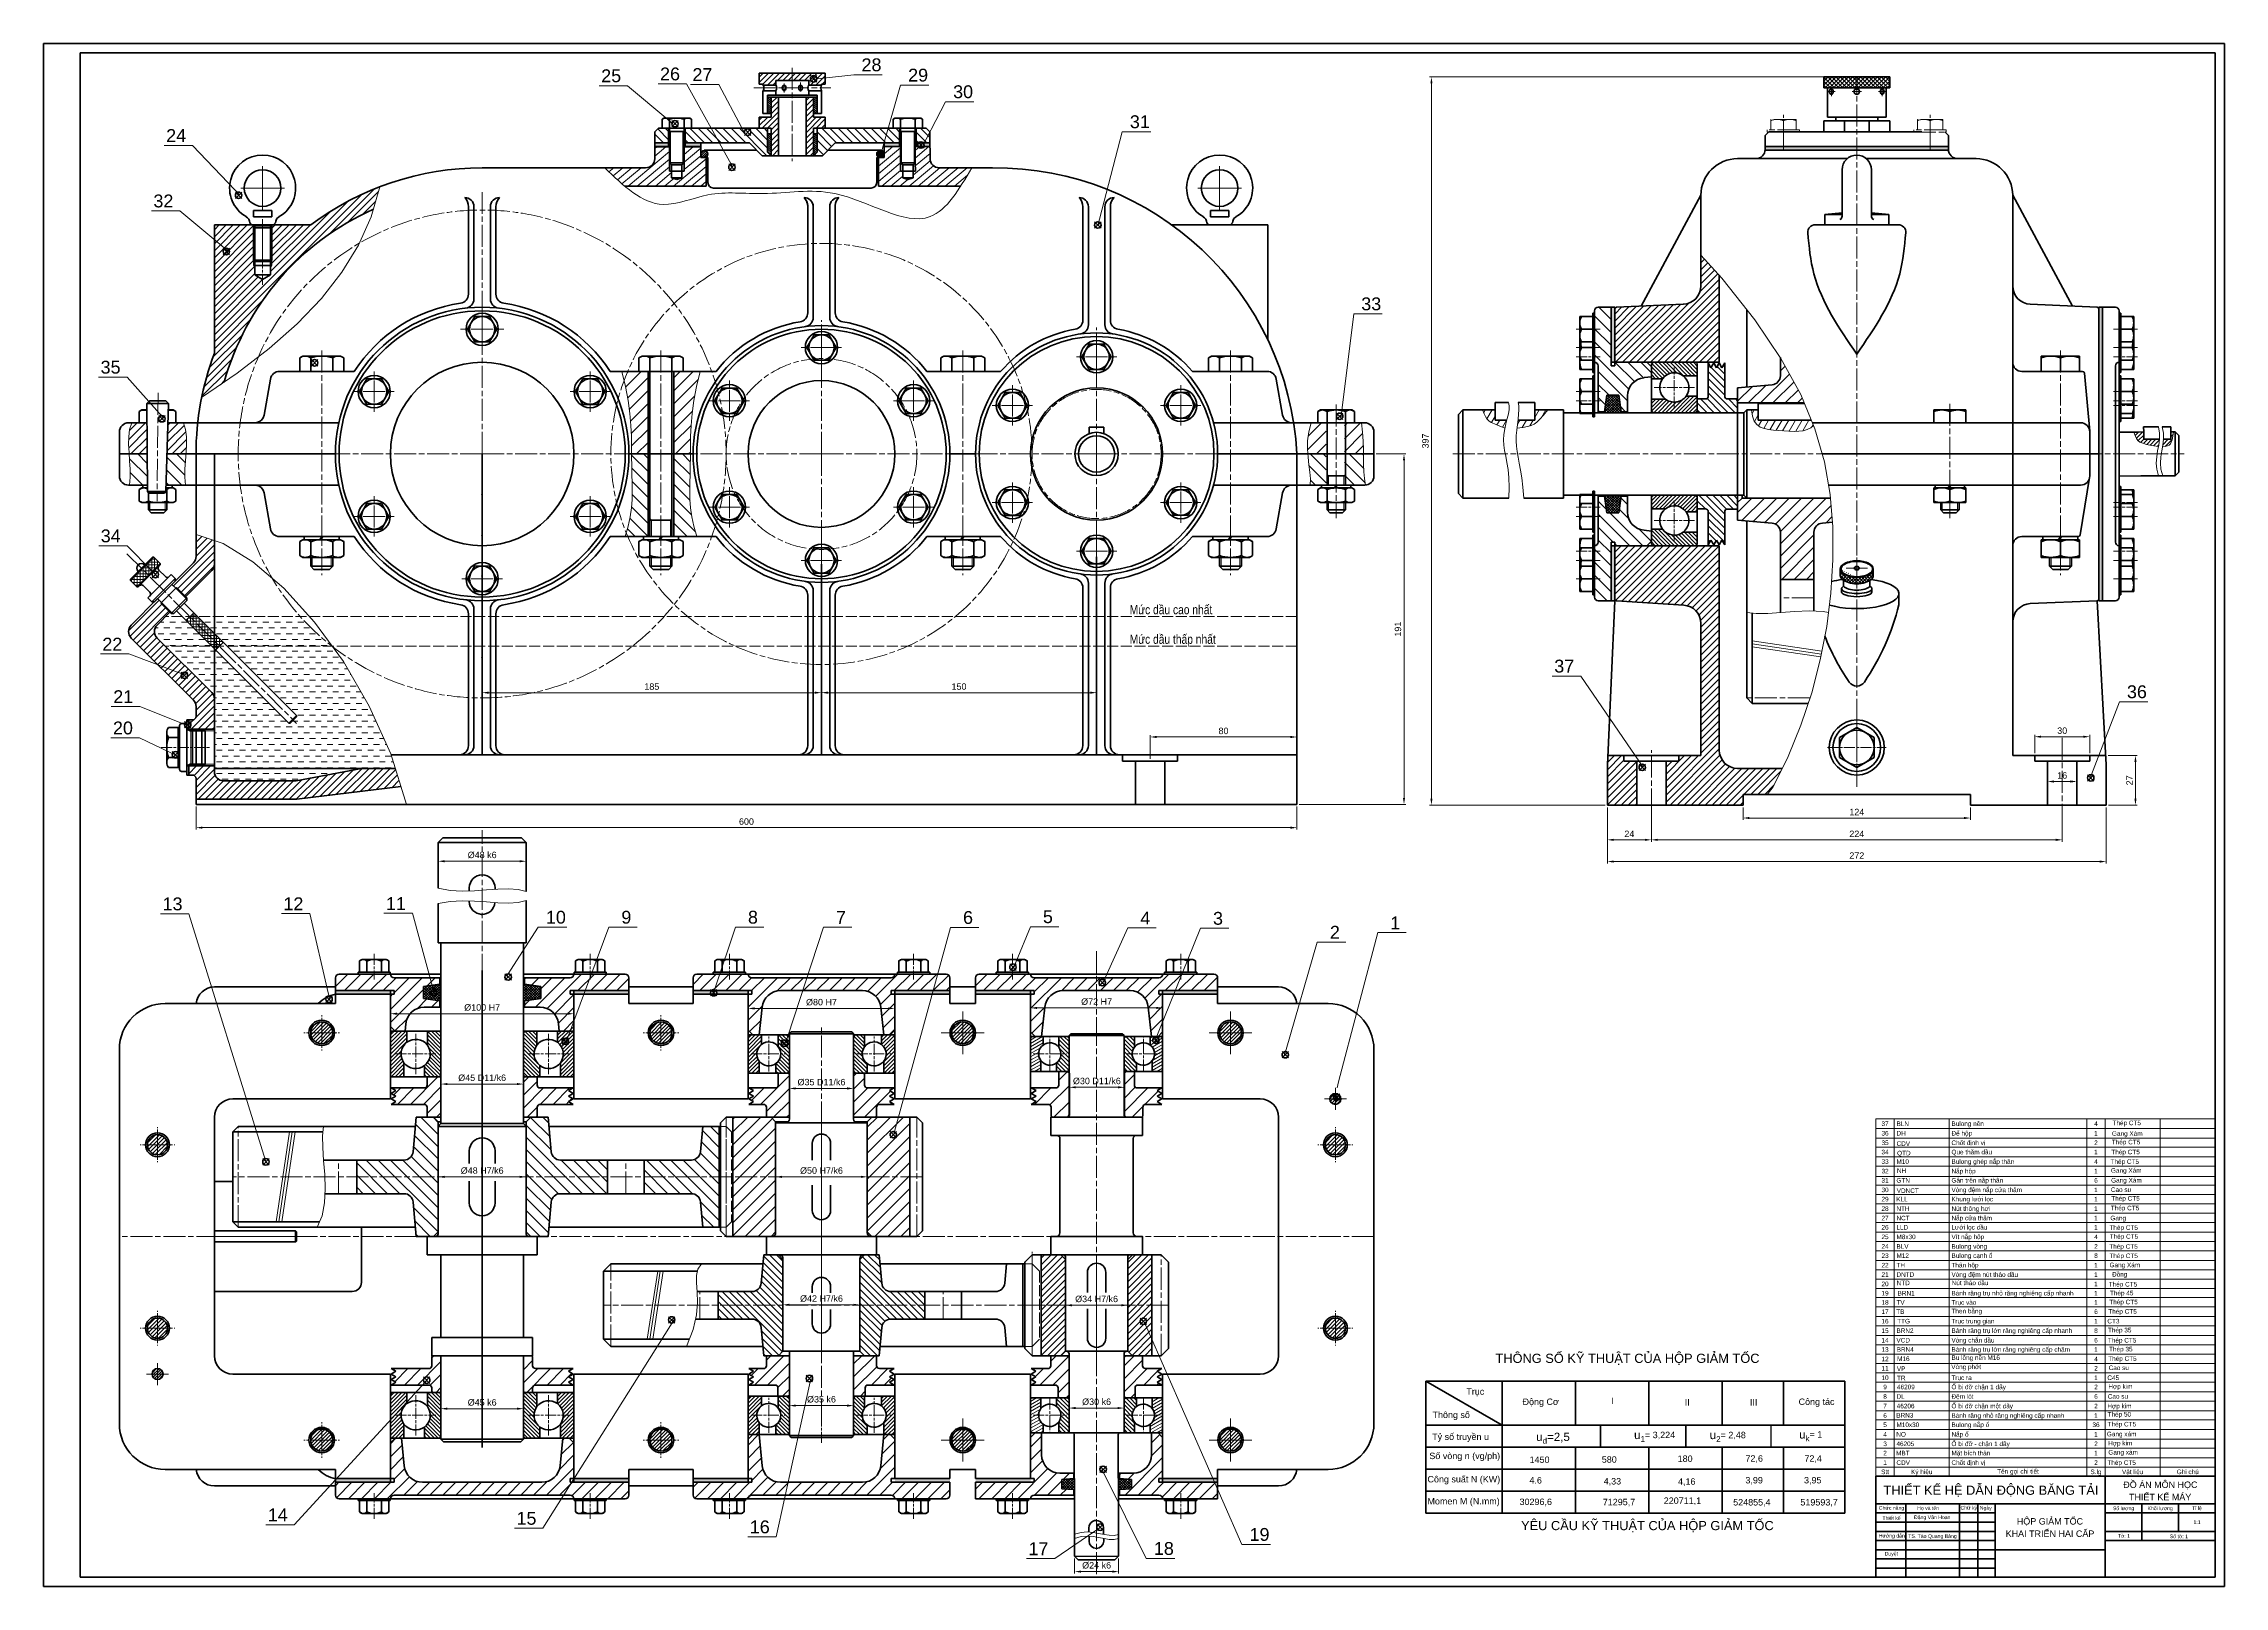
# Model space of a CAD drawing. Header units: millimetres. Extents: x 4028 to 8898, y 4975 to 5816.
# Drawn here: x 7709 to 8898, y 4975 to 5816 of the extents above; entities that cross this region are included whole.
import ezdxf

# ---------------------------------------------------------------- set-up
doc = ezdxf.new("R2010")
doc.units = ezdxf.units.MM
for name, pattern in [('ACAD_ISO04W100', [30, 24, -3, 0, -3]), ('AM_ISO02W050', [7.5, 6, -1.5]), ('AM_ISO08W050', [18, 12, -1.5, 3, -1.5]), ('AM_ISO08W050x2', [9, 6, -0.75, 1.5, -0.75])]:
    doc.linetypes.add(name, pattern=pattern)
doc.layers.get('0').update_dxf_attribs({"lineweight": 35})
for name, color, linetype, lineweight in [('AM_12', 7, 'Continuous', 35), ('AM_3', 6, 'AM_ISO02W050', 13), ('AM_4', 3, 'Continuous', 13), ('AM_5', 3, 'Continuous', 13), ('AM_7', 4, 'AM_ISO08W050', 13), ('AM_8', 1, 'Continuous', 13), ('Dim', 2, 'Continuous', 9), ('net manh', 2, 'Continuous', 13)]:
    doc.layers.add(name, color=color, linetype=linetype, lineweight=lineweight)
doc.styles.get("Standard").update_dxf_attribs({"font": 'arial.ttf'})
doc.styles.add('tieu de', font='arial.ttf', dxfattribs={"width": 0.8})
pattern_1 = [(60, (6298.5395, 2687.5584), (-2.7496307, 1.5875), [])]
pattern_2 = [(135, (3645.2673, 5247.0674), (-2.245064, -2.245064), [])]
pattern_3 = [(45, (520.3176, 33.4463), (-1.4707821, 1.4707821), [])]

# ---------------------------------------------------------------- blocks, each defined once
blk = doc.blocks.new('đệm tròn')
for p, q in [((-1.5, 8), (0, 8)), ((-1.5, 8), (-1.5, 0.9)), ((-1.5, 0.9), (0, 0)), ((-1.5, 0.4), (0, -0.5)), ((-1.5, 0.4), (-1.5, -8)), ((0, 0), (0, 8)), ((-1.5, -8), (0, -8)), ((0, -8), (0, -0.5))]:
    blk.add_line(p, q)
blk = doc.blocks.new('đai ốc')
for p, q in [((-8, 8.59), (-7.19, 10)), ((-7.19, 10), (-0.81, 10)), ((0, 8.59), (-0.81, 10)), ((-8, 8.59), (-8, -8.59)), ((-7.14, 5), (-0.86, 5)), ((0, 8.59), (0, -8.59)), ((-8, -8.59), (-7.19, -10)), ((-7.14, -5), (-0.86, -5)), ((0, -8.59), (-0.81, -10)), ((-7.19, -10), (-0.81, -10))]:
    blk.add_line(p, q)
for centre, radius, start, end in [((-3.93, 7.5), 4.07, 142.12112, 217.87888), ((-4.07, 7.5), 4.07, 322.12112, 37.87888), ((7, 0), 15, 160.52878, 199.47122), ((-15, 0), 15, 340.52878, 19.47122), ((-3.93, -7.5), 4.07, 142.12112, 217.87888), ((-4.07, -7.5), 4.07, 322.12112, 37.87888)]:
    blk.add_arc(centre, radius, start, end)
blk = doc.blocks.new('dsfeer')
blk.add_lwpolyline([(0, 10), (-8.7, 5), (-8.7, -5), (0, -10), (8.7, -5), (8.7, 5)], close=True)
blk.add_circle((0, 0), 8.66)
blk = doc.blocks.new('dffdf')
for p, q in [((-7.4, 6.9), (-7.4, -6.9)), ((-7.4, 6.9), (-1.8, 6.9)), ((-1.8, 0), (-6.7, 0)), ((-7.4, -6.9), (-1.8, -6.9))]:
    blk.add_line(p, q)
blk.add_lwpolyline([(-0.5, -8.8), (-0.5, 8.8), (-1.7, 8.8), (-1.7, -8.8)], close=True)
for centre in [(1.7, 3.5), (1.7, -3.5)]:
    blk.add_arc(centre, 9.09, 157.5879, 202.4121)
at = {"layer": 'AM_7'}
blk.add_line((9.8, 0), (-9.8, 0), dxfattribs=at)

msp = doc.modelspace()

# ---------------------------------------------------------------- hatches: boundary and pattern name
h = msp.add_hatch()
h.set_pattern_fill('ANSI37', color=1, scale=0.5, style=0)
h.set_pattern_definition([(45, (8679.8641, 5752.7921), (-1.12253, 1.12253), []), (135, (8679.8641, 5752.7921), (-1.12253, -1.12253), [])])
h.paths.add_polyline_path([(8715.864, 5791.792), (8715.864, 5797.792), (8697.864, 5797.792), (8697.864, 5791.792)])
h.paths.add_polyline_path([(8679.864, 5797.792), (8679.864, 5791.792), (8697.864, 5791.792), (8697.864, 5797.792)])
at = {"lineweight": 13}
h = msp.add_hatch(dxfattribs=at)
h.set_pattern_fill('ANSI31', color=1, angle=90)
h.set_pattern_definition(pattern_2)
h.paths.add_polyline_path([(8192.505, 5767.792), (8190.505, 5769.792), (8185.007, 5769.792), (8185.007, 5761.792), (8192.505, 5761.792)])
h.paths.add_polyline_path([(8050.005, 5769.792), (8044.505, 5769.792), (8042.505, 5767.792), (8042.505, 5761.792), (8050.005, 5761.792)])
h = msp.add_hatch(dxfattribs=at)
h.set_pattern_fill('ANSI31', color=1, angle=90)
h.set_pattern_definition(pattern_2)
h.paths.add_polyline_path([(8104.006, 5766.792), (8104.006, 5769.792), (8059.005, 5769.792), (8059.005, 5761.792), (8094.208, 5761.792), (8101.006, 5754.792), (8106.006, 5754.792), (8104.006, 5756.792), (8104.006, 5759.792)])
h.paths.add_polyline_path([(8176.007, 5769.792), (8172.507, 5769.792), (8131.006, 5769.792), (8131.006, 5759.792), (8131.006, 5756.792), (8129.006, 5754.792), (8134.006, 5754.792), (8140.804, 5761.792), (8176.007, 5761.792)])
h = msp.add_hatch(dxfattribs=at)
h.set_pattern_fill('ANSI31', color=1, angle=85)
h.set_pattern_definition([(220, (7158.979, 5017.3116), (2.040851, -2.432191), [])])
edge = h.paths.add_edge_path()
edge.add_line((8037.546, 5748.242), (8015.258, 5748.242))
edge.add_spline(control_points=[(8015.258, 5748.242), (8018.855, 5744.769), (8022.451, 5741.295), (8026.114, 5738.242)], knot_values=[0, 0, 0, 0, 13.35489335, 13.35489335, 13.35489335, 13.35489335], degree=3, periodic=0)
edge.add_line((8026.114, 5738.242), (8070.505, 5738.242))
edge.add_line((8070.505, 5738.242), (8070.505, 5753.774))
edge.add_line((8070.505, 5753.774), (8067.567, 5753.774))
edge.add_line((8067.567, 5753.774), (8067.559, 5759.624))
edge.add_line((8067.559, 5759.624), (8058.505, 5759.611))
edge.add_line((8058.505, 5759.611), (8058.505, 5750.992))
edge.add_line((8058.505, 5750.992), (8058.589, 5746.455))
edge.add_line((8058.589, 5746.455), (8057.305, 5746.455))
edge.add_line((8057.305, 5746.455), (8057.305, 5742.763))
edge.add_line((8057.305, 5742.763), (8054.564, 5741.899))
edge.add_line((8054.564, 5741.899), (8051.705, 5742.829))
edge.add_line((8051.705, 5742.829), (8051.705, 5746.455))
edge.add_line((8051.705, 5746.455), (8050.505, 5746.455))
edge.add_line((8050.505, 5746.455), (8050.505, 5750.992))
edge.add_line((8050.505, 5750.992), (8050.505, 5759.647))
edge.add_line((8050.505, 5759.647), (8042.571, 5759.611))
edge.add_line((8042.571, 5759.611), (8042.546, 5753.222))
edge.add_arc((8037.546, 5753.242), 5, 270, 359.772456, ccw=False)
edge = h.paths.add_edge_path()
edge.add_line((8167.566, 5759.79), (8167.581, 5753.785))
edge.add_line((8167.581, 5753.785), (8165.656, 5753.78))
edge.add_arc((8165.507, 5755.774), 2, 270, 274.271603, ccw=False)
edge.add_arc((8165.507, 5755.774), 2, 266.024646, 270, ccw=False)
edge.add_line((8165.369, 5753.779), (8164.507, 5753.777))
edge.add_line((8164.507, 5753.777), (8164.507, 5738.242))
edge.add_line((8164.507, 5738.242), (8209.307, 5738.242))
edge.add_spline(control_points=[(8209.307, 5738.242), (8210.021, 5739.358), (8210.729, 5740.5), (8211.432, 5741.658)], knot_values=[209.88098043, 209.88098043, 209.88098043, 209.88098043, 213.46403072, 213.46403072, 213.46403072, 213.46403072], degree=3, periodic=0)
edge.add_spline(control_points=[(8211.432, 5741.658), (8212.74, 5743.815), (8214.033, 5746.028), (8215.325, 5748.242)], knot_values=[213.46403072, 213.46403072, 213.46403072, 213.46403072, 220.13681175, 220.13681175, 220.13681175, 220.13681175], degree=3, periodic=0)
edge.add_line((8215.325, 5748.242), (8197.581, 5748.242))
edge.add_arc((8197.581, 5753.242), 5, 180.082276, 270, ccw=False)
edge.add_line((8192.581, 5753.235), (8192.571, 5759.792))
edge.add_line((8192.571, 5759.792), (8185.007, 5759.792))
edge.add_line((8185.007, 5759.792), (8184.507, 5759.792))
edge.add_line((8184.507, 5759.792), (8184.507, 5750.992))
edge.add_line((8184.507, 5750.992), (8184.59, 5746.455))
edge.add_line((8184.59, 5746.455), (8183.307, 5746.455))
edge.add_line((8183.307, 5746.455), (8183.307, 5742.763))
edge.add_line((8183.307, 5742.763), (8180.566, 5741.899))
edge.add_line((8180.566, 5741.899), (8177.707, 5742.829))
edge.add_line((8177.707, 5742.829), (8177.707, 5746.455))
edge.add_line((8177.707, 5746.455), (8176.507, 5746.455))
edge.add_line((8176.507, 5746.455), (8176.507, 5750.992))
edge.add_line((8176.507, 5750.992), (8176.507, 5759.792))
edge.add_line((8176.507, 5759.792), (8167.566, 5759.79))
h = msp.add_hatch(color=1)
h.paths.add_polyline_path([(8697.883, 5759.792), (8647.864, 5759.792), (8647.864, 5757.792), (8697.883, 5757.792)])
h.paths.add_polyline_path([(8747.864, 5759.792), (8697.883, 5759.792), (8697.883, 5757.792), (8747.864, 5757.792)])
for points in [[(8563.883, 5672.242), (8563.883, 5642.242), (8565.883, 5642.242), (8565.883, 5672.242)], [(8563.883, 5542.242), (8563.883, 5512.242), (8565.883, 5512.242), (8565.883, 5542.242)], [(7898.406, 5299.681), (7868.406, 5299.681), (7868.406, 5297.681), (7898.406, 5297.681)], [(8028.406, 5299.681), (7998.406, 5299.681), (7998.406, 5297.681), (8028.406, 5297.681)], [(8093.406, 5299.681), (8063.406, 5299.681), (8063.406, 5297.681), (8093.406, 5297.681)], [(7898.406, 5031.681), (7868.406, 5031.681), (7868.406, 5033.681), (7898.406, 5033.681)], [(8028.406, 5031.681), (7998.406, 5031.681), (7998.406, 5033.681), (8028.406, 5033.681)], [(8093.406, 5031.681), (8063.406, 5031.681), (8063.406, 5033.681), (8093.406, 5033.681)]]:
    msp.add_hatch(color=1).paths.add_polyline_path(points)
h = msp.add_hatch(color=1)
h.dxf.hatch_style = 1
h.paths.add_polyline_path([(8831.881, 5672.246), (8829.886, 5672.246), (8829.886, 5512.246), (8831.886, 5512.246)])
h = msp.add_hatch(dxfattribs=at)
h.set_pattern_fill('ANSI31', color=1, scale=1.5, angle=180)
h.set_pattern_definition([(225, (2412.452, 0), (3.367596, -3.367596), [])])
h.paths.add_polyline_path([(8679.114, 5554.6), (8684.559, 5555.076), (8683.509, 5568.242), (8635.383, 5568.242), (8632.883, 5565.742), (8632.883, 5556.242), (8651.652, 5554.6, -0.38887873), (8656.217, 5549.619), (8656.217, 5523.898), (8674.55, 5523.898), (8674.55, 5549.619, -0.38887873)])
h.paths.add_polyline_path([(8667.306, 5624.608), (8656.541, 5644.304), (8656.217, 5644.784), (8656.217, 5634.865, -0.38887873), (8651.652, 5629.884), (8632.883, 5628.242), (8632.883, 5621.751), (8632.889, 5621.745), (8632.886, 5620.042), (8669.201, 5620.042)])
h = msp.add_hatch(color=1)
h.paths.add_polyline_path([(8203.406, 5299.681), (8173.406, 5299.681), (8173.406, 5297.681), (8203.406, 5297.681)])
h.paths.add_polyline_path([(8247.406, 5299.681), (8217.406, 5299.681), (8217.406, 5297.681), (8247.406, 5297.681)])
h.paths.add_polyline_path([(8349.406, 5299.681), (8319.406, 5299.681), (8319.406, 5297.681), (8349.406, 5297.681)])
h = msp.add_hatch(color=1)
h.paths.add_polyline_path([(8203.406, 5031.681), (8173.406, 5031.681), (8173.406, 5033.681), (8203.406, 5033.681)])
h.paths.add_polyline_path([(8247.406, 5031.681), (8217.406, 5031.681), (8217.406, 5033.681), (8247.406, 5033.681)])
h.paths.add_polyline_path([(8349.406, 5031.681), (8319.406, 5031.681), (8319.406, 5033.681), (8349.406, 5033.681)])
at = {"layer": 'AM_8'}
h = msp.add_hatch(dxfattribs=at)
h.set_pattern_fill('_U', color=256, scale=2.08, angle=45, style=0, pattern_type=0)
h.set_pattern_definition(pattern_3)
edge = h.paths.add_edge_path()
edge.add_line((8099.505, 5799.792), (8117.505, 5799.792))
edge.add_line((8117.505, 5799.792), (8117.505, 5795.792))
edge.add_line((8117.505, 5795.792), (8108.505, 5795.792))
edge.add_line((8108.505, 5795.792), (8108.505, 5793.292))
edge.add_line((8108.505, 5793.292), (8101.545, 5793.291))
edge.add_ellipse((8101.505, 5791.792), major_axis=(0, 1.5), ratio=0.33333333, start_angle=357.708474, end_angle=360)
edge.add_line((8101.525, 5793.292), (8101.525, 5793.792))
edge.add_line((8101.525, 5793.792), (8099.505, 5793.792))
edge.add_line((8099.505, 5793.792), (8099.505, 5799.792))
h = msp.add_hatch(dxfattribs=at)
h.set_pattern_fill('_U', color=256, scale=2.08, angle=45, style=0, pattern_type=0)
h.set_pattern_definition(pattern_3)
edge = h.paths.add_edge_path()
edge.add_line((8135.506, 5799.792), (8117.505, 5799.792))
edge.add_line((8117.505, 5799.792), (8117.505, 5795.792))
edge.add_line((8117.505, 5795.792), (8126.506, 5795.792))
edge.add_line((8126.506, 5795.792), (8126.506, 5793.292))
edge.add_line((8126.506, 5793.292), (8133.466, 5793.291))
edge.add_ellipse((8133.506, 5791.792), major_axis=(0, 1.5), ratio=0.33333333, start_angle=0, end_angle=2.291526, ccw=False)
edge.add_line((8133.486, 5793.292), (8133.486, 5793.792))
edge.add_line((8133.486, 5793.792), (8135.506, 5793.792))
edge.add_line((8135.506, 5793.792), (8135.506, 5799.792))
h = msp.add_hatch(dxfattribs=at)
h.set_pattern_fill('_U', color=256, scale=2.08, angle=45, style=0, pattern_type=0)
h.set_pattern_definition(pattern_3)
h.paths.add_polyline_path([(8110.006, 5786.792), (8106.006, 5786.792), (8106.006, 5777.792), (8106.006, 5775.792), (8099.506, 5775.792), (8099.506, 5769.792), (8106.006, 5769.792), (8106.006, 5754.792), (8110.006, 5754.792)])
h.paths.add_polyline_path([(8129.006, 5786.792), (8125.006, 5786.792), (8125.006, 5754.792), (8129.006, 5754.792), (8129.006, 5769.792), (8135.506, 5769.792), (8135.506, 5775.792), (8129.006, 5775.792), (8129.006, 5777.792)])
at = {"layer": 'AM_8', "lineweight": 15}
h = msp.add_hatch(dxfattribs=at)
h.set_pattern_fill('ANSI31', color=256, scale=0.25, angle=90, style=0)
h.set_pattern_definition([(135, (520.3176, 33.4463), (-0.56126601, -0.56126601), [])])
h.paths.add_polyline_path([(8106.006, 5786.792), (8104.006, 5786.792), (8104.006, 5777.792), (8106.006, 5777.792)])
h.paths.add_polyline_path([(8106.006, 5766.792), (8104.006, 5766.792), (8104.006, 5756.792), (8106.006, 5754.792)])
h.paths.add_polyline_path([(8131.006, 5786.792), (8129.006, 5786.792), (8129.006, 5777.792), (8131.006, 5777.792)])
h.paths.add_polyline_path([(8131.006, 5766.792), (8129.006, 5766.792), (8129.006, 5754.792), (8131.006, 5756.792)])
at = {"layer": 'AM_8'}
h = msp.add_hatch(color=256, dxfattribs=at)
h.paths.add_polyline_path([(8050.005, 5759.792), (8050.005, 5761.792), (8042.505, 5761.792), (8042.505, 5759.792)])
h.paths.add_polyline_path([(8185.007, 5761.792), (8185.007, 5759.792), (8192.505, 5759.792), (8192.505, 5761.792)])
h.paths.add_polyline_path([(8067.559, 5759.791), (8067.559, 5761.792), (8059.005, 5761.792), (8059.005, 5759.792)])
h.paths.add_polyline_path([(8167.565, 5761.792), (8167.566, 5759.792), (8176.007, 5759.792), (8176.007, 5761.792)])
h = msp.add_hatch(dxfattribs=at)
h.set_pattern_fill('ANSI31', color=1, angle=15)
h.set_pattern_definition(pattern_1)
h.paths.add_polyline_path([(8500.757, 5616.242), (8493.865, 5616.242), (8494.701, 5614.183), (8495.448, 5612.591), (8496.249, 5611.352), (8497.247, 5610.349), (8498.585, 5609.468), (8500.406, 5608.593), (8502.853, 5607.609), (8506.064, 5606.402), (8506.61, 5608.75), (8507.117, 5610.742), (8500.757, 5610.742)])
h.paths.add_polyline_path([(8529.443, 5616.242), (8522.278, 5616.242), (8522.278, 5610.742), (8513.152, 5610.742), (8512.844, 5608.26), (8512.614, 5606.258), (8515.82, 5606.702), (8518.314, 5607.142), (8520.297, 5607.694), (8521.966, 5608.476), (8523.518, 5609.605), (8525.15, 5611.198), (8527.059, 5613.371)])
h = msp.add_hatch(dxfattribs=at)
h.set_pattern_fill('ANSI31', color=1, angle=15)
h.set_pattern_definition(pattern_1)
h.paths.add_polyline_path([(8674.277, 5607.817), (8673.063, 5610.742), (8644.133, 5610.742), (8644.133, 5616.242), (8640.538, 5616.242), (8640.931, 5612.777), (8641.89, 5610.151), (8643.338, 5608.239), (8645.201, 5606.916), (8647.403, 5606.059), (8649.871, 5605.542), (8652.529, 5605.242), (8655.301, 5605.033), (8658.117, 5604.823), (8660.917, 5604.644), (8663.646, 5604.561), (8666.248, 5604.637), (8668.668, 5604.936), (8670.85, 5605.524), (8672.738, 5606.463)])
h = msp.add_hatch(dxfattribs=at)
h.set_pattern_fill('ANSI31', color=1, scale=0.5)
h.set_pattern_definition([(45, (6298.5395, 2687.5584), (-1.122532, 1.122532), [])])
h.paths.add_polyline_path([(8862.879, 5600.238), (8854.302, 5600.238), (8854.302, 5604.238), (8850.564, 5604.208), (8848.901, 5604.204), (8849.659, 5602.228), (8850.365, 5600.718), (8851.177, 5599.583), (8852.252, 5598.729), (8853.748, 5598.063), (8855.823, 5597.491), (8858.633, 5596.921), (8862.336, 5596.26), (8862.488, 5597.126)])
h.paths.add_polyline_path([(8869.78, 5600.028), (8870.179, 5601.895), (8870.633, 5604.366), (8869.123, 5604.354), (8869.123, 5600.238), (8865.028, 5600.238), (8864.674, 5597.126), (8864.51, 5596.144), (8866.089, 5596.402), (8867.293, 5596.688), (8868.191, 5597.097), (8868.858, 5597.726), (8869.363, 5598.671)])
h = msp.add_hatch(dxfattribs=at)
h.set_pattern_fill('ANSI37', color=1, scale=10, style=0)
h.set_pattern_definition([(45, (6968.008, 4369.2022), (-0.8838835, 0.8838835), []), (135, (6968.008, 4369.2022), (-0.8838835, -0.8838835), [])])
edge = h.paths.add_edge_path()
edge.add_ellipse((8697.883, 5526.068), major_axis=(9, 0), ratio=0.50676805, start_angle=322.91214, end_angle=358.679462)
edge.add_ellipse((8697.883, 5526.068), major_axis=(9, 0), ratio=0.50676805, start_angle=358.679462, end_angle=360)
edge.add_line((8706.883, 5526.068), (8706.883, 5529.508))
edge.add_ellipse((8697.883, 5529.508), major_axis=(9, 0), ratio=0.50676805, start_angle=270, end_angle=360, ccw=False)
edge.add_line((8697.883, 5524.947), (8697.883, 5521.507))
edge.add_ellipse((8697.883, 5526.068), major_axis=(9, 0), ratio=0.50676805, start_angle=270, end_angle=322.91214)
edge = h.paths.add_edge_path()
edge.add_ellipse((8697.883, 5529.508), major_axis=(9, 0), ratio=0.50676805, start_angle=182.410258, end_angle=270, ccw=False)
edge.add_line((8688.891, 5529.316), (8688.883, 5526.068))
edge.add_ellipse((8697.883, 5526.068), major_axis=(9, 0), ratio=0.50676805, start_angle=180, end_angle=181.320538)
edge.add_ellipse((8697.883, 5526.068), major_axis=(9, 0), ratio=0.50676805, start_angle=181.320538, end_angle=217.08786)
edge.add_ellipse((8697.883, 5526.068), major_axis=(9, 0), ratio=0.50676805, start_angle=217.08786, end_angle=270)
edge.add_line((8697.883, 5521.507), (8697.883, 5524.947))

# ---------------------------------------------------------------- linework, layer by layer
for p, q in [((8898.3, 5815.94), (7709.3, 5815.94)), ((7709.3, 5815.94), (7709.3, 4974.94)), ((8898.3, 4974.94), (8898.3, 5815.94)), ((8893.3, 5810.94), (7729.3, 5810.94)), ((7729.3, 5810.94), (7729.3, 4979.94)), ((8893.3, 4979.94), (8893.3, 5810.94)), ((8099.506, 5793.792), (8099.506, 5799.792)), ((8099.506, 5799.792), (8135.506, 5799.792)), ((8099.506, 5793.792), (8101.506, 5793.792)), ((8101.506, 5793.292), (8101.506, 5793.792)), ((8101.526, 5793.291), (8101.526, 5793.291)), ((8101.526, 5793.291), (8108.506, 5793.291)), ((8108.506, 5795.792), (8126.506, 5795.792)), ((8108.506, 5795.792), (8108.506, 5793.291)), ((8126.506, 5795.792), (8126.506, 5793.291)), ((8126.506, 5793.291), (8133.506, 5793.291)), ((8133.506, 5793.792), (8135.506, 5793.792)), ((8133.506, 5793.291), (8133.506, 5793.792)), ((8135.506, 5799.792), (8135.506, 5793.792)), ((8679.864, 5791.792), (8679.864, 5797.792)), ((8679.864, 5797.792), (8715.864, 5797.792)), ((8679.864, 5791.792), (8715.864, 5791.792)), ((8681.864, 5791.792), (8681.864, 5775.792)), ((8697.864, 5797.792), (8686.461, 5797.792)), ((8713.864, 5791.792), (8713.864, 5775.792)), ((8715.864, 5797.792), (8715.864, 5791.792)), ((8101.506, 5790.292), (8108.506, 5790.292)), ((8101.506, 5790.292), (8101.506, 5777.792)), ((8104.006, 5787.792), (8131.006, 5787.792)), ((8104.006, 5777.792), (8104.006, 5787.792)), ((8131.006, 5786.792), (8104.006, 5786.792)), ((8106.006, 5777.792), (8106.006, 5786.792)), ((8108.506, 5790.292), (8108.506, 5787.792)), ((8110.006, 5754.792), (8110.006, 5786.792)), ((8125.006, 5754.792), (8125.006, 5786.792)), ((8126.506, 5790.292), (8133.506, 5790.292)), ((8126.506, 5790.292), (8126.506, 5787.792)), ((8129.006, 5777.792), (8129.006, 5786.792)), ((8131.006, 5777.792), (8131.006, 5787.792)), ((8133.506, 5790.292), (8133.506, 5777.792)), ((8047.633, 5775.392), (8046.505, 5774.741)), ((8046.505, 5769.792), (8046.505, 5774.741)), ((8046.505, 5770.443), (8046.505, 5774.741)), ((8062.505, 5769.792), (8046.505, 5769.792)), ((8061.378, 5775.392), (8047.633, 5775.392)), ((8061.378, 5775.392), (8047.633, 5775.392)), ((8050.005, 5759.771), (8050.005, 5769.792)), ((8050.505, 5768.592), (8050.505, 5774.706)), ((8050.505, 5750.992), (8050.505, 5768.592)), ((8058.505, 5767.992), (8050.505, 5767.992)), ((8058.505, 5768.592), (8058.505, 5774.706)), ((8058.505, 5750.992), (8058.505, 5768.592)), ((8059.005, 5759.771), (8059.005, 5769.792)), ((8061.378, 5775.392), (8062.505, 5774.741)), ((8062.505, 5769.792), (8062.505, 5774.741)), ((8099.506, 5769.792), (8099.506, 5775.792)), ((8106.006, 5775.792), (8099.506, 5775.792)), ((8106.006, 5769.792), (8099.506, 5769.792)), ((8101.506, 5777.792), (8106.006, 5777.792)), ((8104.006, 5769.792), (8104.006, 5759.792)), ((8104.006, 5766.792), (8104.006, 5756.792)), ((8104.006, 5766.792), (8106.006, 5766.792)), ((8106.006, 5777.792), (8106.006, 5775.792)), ((8106.006, 5754.792), (8106.006, 5769.792)), ((8129.006, 5777.792), (8133.506, 5777.792)), ((8129.006, 5777.792), (8129.006, 5775.792)), ((8135.506, 5775.792), (8129.006, 5775.792)), ((8135.506, 5769.792), (8129.006, 5769.792)), ((8129.006, 5754.792), (8129.006, 5769.792)), ((8129.006, 5766.792), (8131.006, 5766.792)), ((8131.006, 5769.792), (8131.006, 5759.792)), ((8131.006, 5766.792), (8131.006, 5756.792)), ((8135.506, 5775.792), (8135.506, 5769.792)), ((8173.634, 5775.392), (8172.507, 5774.741)), ((8172.507, 5769.792), (8172.507, 5774.741)), ((8172.507, 5769.792), (8188.507, 5769.792)), ((8173.634, 5775.392), (8187.38, 5775.392)), ((8173.634, 5775.392), (8187.38, 5775.392)), ((8176.007, 5759.771), (8176.007, 5769.792)), ((8176.507, 5768.592), (8176.507, 5774.706)), ((8176.507, 5750.992), (8176.507, 5768.592)), ((8176.507, 5767.992), (8184.507, 5767.992)), ((8184.507, 5768.592), (8184.507, 5774.706)), ((8184.507, 5750.992), (8184.507, 5768.592)), ((8185.007, 5759.771), (8185.007, 5769.792)), ((8187.38, 5775.392), (8188.507, 5774.741)), ((8188.507, 5769.792), (8188.507, 5774.741)), ((8188.507, 5770.443), (8188.507, 5774.741)), ((8649.864, 5767.792), (8647.864, 5765.792)), ((8649.864, 5767.792), (8691.638, 5767.792)), ((8679.864, 5767.792), (8679.864, 5773.792)), ((8715.864, 5773.792), (8679.864, 5773.792)), ((8691.638, 5767.792), (8679.864, 5767.792)), ((8681.864, 5775.792), (8713.864, 5775.792)), ((8686.364, 5775.792), (8686.364, 5773.792)), ((8691.114, 5767.792), (8691.114, 5773.792)), ((8691.638, 5767.792), (8733.374, 5767.792)), ((8715.864, 5767.792), (8704.128, 5767.792)), ((8704.614, 5767.792), (8704.614, 5773.792)), ((8709.364, 5775.792), (8709.364, 5773.792)), ((8715.864, 5773.792), (8715.864, 5767.792)), ((8747.864, 5765.792), (8745.864, 5767.792)), ((8050.005, 5759.792), (8042.505, 5759.792)), ((8042.571, 5759.611), (8042.546, 5753.222)), ((8050.005, 5761.792), (8050.505, 5761.792)), ((8059.005, 5761.792), (8058.505, 5761.792)), ((8067.559, 5759.775), (8058.505, 5759.771)), ((8058.505, 5759.611), (8067.559, 5759.624)), ((8067.559, 5759.624), (8067.559, 5761.792)), ((8067.567, 5753.775), (8067.559, 5759.646)), ((8069.505, 5757.774), (8098.11, 5757.774)), ((8094.208, 5761.792), (8101.006, 5754.792)), ((8106.006, 5754.792), (8101.006, 5754.792)), ((8104.006, 5759.792), (8104.006, 5756.792)), ((8104.006, 5756.792), (8106.006, 5754.792)), ((8104.006, 5756.792), (8106.006, 5754.792)), ((8106.006, 5754.792), (8106.006, 5754.792)), ((8106.006, 5754.792), (8106.006, 5754.792)), ((8106.006, 5754.792), (8129.006, 5754.792)), ((8131.006, 5756.792), (8129.006, 5754.792)), ((8129.006, 5754.792), (8131.006, 5756.792)), ((8129.006, 5754.792), (8134.006, 5754.792)), ((8131.006, 5759.792), (8131.006, 5756.792)), ((8134.006, 5754.792), (8140.804, 5761.792)), ((8165.507, 5757.774), (8136.902, 5757.774)), ((8167.566, 5759.79), (8167.565, 5761.792)), ((8176.507, 5759.792), (8167.566, 5759.79)), ((8176.507, 5759.792), (8167.566, 5759.792)), ((8192.571, 5759.826), (8184.507, 5759.792)), ((8192.505, 5759.792), (8184.507, 5759.792)), ((8192.505, 5759.792), (8192.505, 5759.248)), ((8647.864, 5757.792), (8647.864, 5765.792)), ((8647.864, 5759.792), (8689.883, 5759.792)), ((8747.864, 5759.792), (8647.864, 5759.792)), ((8647.864, 5759.792), (8647.864, 5757.792)), ((8647.864, 5757.792), (8689.883, 5757.792)), ((8647.864, 5757.792), (8647.864, 5757.792)), ((8647.864, 5757.792), (8689.883, 5757.792)), ((8647.864, 5757.792), (8689.883, 5757.792)), ((8647.864, 5757.792), (8747.864, 5757.792)), ((8705.883, 5759.792), (8747.864, 5759.792)), ((8705.883, 5757.792), (8747.864, 5757.792)), ((8705.883, 5757.792), (8747.864, 5757.792)), ((8705.883, 5757.792), (8747.864, 5757.792)), ((8747.864, 5757.792), (8747.864, 5765.792)), ((8747.864, 5757.792), (8747.864, 5759.792)), ((8747.864, 5757.792), (8747.864, 5757.792)), ((7948.406, 5748.242), (8015.258, 5748.242)), ((8037.546, 5748.242), (8015.258, 5748.242)), ((8050.505, 5750.992), (8050.505, 5746.455)), ((8058.505, 5750.992), (8050.505, 5750.992)), ((8050.505, 5750.992), (8051.705, 5749.792)), ((8050.505, 5746.455), (8058.622, 5746.455)), ((8051.705, 5749.792), (8051.705, 5742.829)), ((8057.305, 5749.792), (8051.705, 5749.792)), ((8058.505, 5750.992), (8057.305, 5749.792)), ((8057.305, 5749.792), (8057.305, 5742.763)), ((8058.505, 5750.992), (8058.589, 5746.455)), ((8071.505, 5753.774), (8067.567, 5753.774)), ((8070.505, 5753.774), (8070.505, 5738.242)), ((8071.505, 5753.774), (8071.505, 5740.214)), ((8163.507, 5753.774), (8167.568, 5753.785)), ((8163.507, 5740.214), (8163.507, 5753.774)), ((8164.507, 5738.242), (8164.507, 5753.774)), ((8176.507, 5750.992), (8176.507, 5746.455)), ((8176.507, 5750.992), (8184.507, 5750.992)), ((8176.507, 5750.992), (8177.707, 5749.792)), ((8176.507, 5746.455), (8184.624, 5746.455)), ((8177.707, 5749.792), (8177.707, 5742.829)), ((8177.707, 5749.792), (8183.307, 5749.792)), ((8184.507, 5750.992), (8183.307, 5749.792)), ((8183.307, 5749.792), (8183.307, 5742.763)), ((8184.507, 5750.992), (8184.59, 5746.455)), ((8197.581, 5748.242), (8215.325, 5748.242)), ((8226.606, 5748.242), (8215.325, 5748.242)), ((8632.883, 5753.242), (8692.644, 5753.242)), ((8689.883, 5747.197), (8689.883, 5721.855)), ((8703.122, 5753.242), (8762.883, 5753.242)), ((8705.883, 5747.197), (8705.883, 5721.855)), ((8070.505, 5738.242), (8026.114, 5738.242)), ((8051.705, 5742.829), (8054.564, 5741.899)), ((8051.705, 5742.829), (8057.305, 5742.829)), ((8054.564, 5741.899), (8057.305, 5742.763)), ((8074.505, 5737.214), (8160.507, 5737.214)), ((8164.507, 5738.242), (8209.307, 5738.242)), ((8177.707, 5742.829), (8180.566, 5741.899)), ((8177.707, 5742.829), (8183.307, 5742.829)), ((8180.566, 5741.899), (8183.307, 5742.763)), ((8580.25, 5672.853), (8612.883, 5733.296)), ((8612.883, 5683.826), (8612.883, 5733.242)), ((8815.516, 5672.853), (8782.883, 5733.296)), ((8782.883, 5733.242), (8782.883, 5427.832)), ((7823.704, 5724.947), (7823.705, 5721.447)), ((7828.71, 5724.947), (7823.704, 5724.947)), ((7828.71, 5721.447), (7823.705, 5721.447)), ((7828.71, 5724.947), (7833.715, 5724.947)), ((7828.71, 5721.447), (7833.715, 5721.447)), ((7833.715, 5724.947), (7833.715, 5721.447)), ((7940.906, 5679.35), (7940.906, 5727.042)), ((7943.906, 5676.709), (7943.906, 5727.042)), ((7952.906, 5676.709), (7952.906, 5727.042)), ((7955.906, 5679.35), (7955.906, 5727.042)), ((8125.906, 5669.234), (8125.906, 5727.042)), ((8128.906, 5666.638), (8128.906, 5727.042)), ((8137.906, 5666.638), (8137.906, 5727.042)), ((8140.906, 5669.234), (8140.906, 5727.69)), ((8275.906, 5665.179), (8275.906, 5727.042)), ((8278.906, 5662.604), (8278.906, 5727.042)), ((8287.906, 5662.604), (8287.906, 5727.042)), ((8290.906, 5665.179), (8290.906, 5727.042)), ((8345.497, 5724.947), (8345.498, 5721.447)), ((8350.503, 5724.947), (8345.497, 5724.947)), ((8350.503, 5721.447), (8345.498, 5721.447)), ((8350.503, 5724.947), (8355.509, 5724.947)), ((8350.503, 5721.447), (8355.508, 5721.447)), ((8355.509, 5724.947), (8355.508, 5721.447)), ((8680.383, 5722.737), (8689.883, 5723.633)), ((8680.383, 5722.737), (8680.383, 5717.197)), ((8680.383, 5722.737), (8689.883, 5722.737)), ((8715.383, 5722.737), (8705.883, 5723.633)), ((8705.883, 5722.737), (8715.383, 5722.737)), ((8715.383, 5722.737), (8715.383, 5717.197)), ((8715.383, 5722.737), (8715.383, 5717.197)), ((8715.383, 5722.737), (8715.383, 5717.197)), ((7802.406, 5647.197), (7802.406, 5717.197)), ((7802.406, 5717.197), (7855.013, 5717.197)), ((7822.71, 5717.197), (7821.71, 5718.197)), ((7834.71, 5717.197), (7822.71, 5717.197)), ((7824.386, 5716.662), (7823.46, 5717.197)), ((7823.71, 5717.197), (7823.71, 5717.052)), ((7823.71, 5717.052), (7823.71, 5697.947)), ((7824.386, 5715.651), (7823.71, 5716.042)), ((7824.386, 5716.662), (7824.386, 5689.921)), ((7824.386, 5716.662), (7833.033, 5716.662)), ((7824.46, 5715.609), (7824.386, 5715.651)), ((7824.46, 5715.609), (7832.96, 5715.609)), ((7824.46, 5697.197), (7824.46, 5715.609)), ((7832.96, 5715.609), (7833.033, 5715.651)), ((7832.96, 5697.197), (7832.96, 5715.609)), ((7833.033, 5716.662), (7833.96, 5717.197)), ((7833.033, 5716.662), (7833.033, 5689.921)), ((7833.033, 5715.651), (7833.71, 5716.042)), ((7833.71, 5717.197), (7833.71, 5717.052)), ((7833.71, 5717.052), (7833.71, 5697.947)), ((7834.71, 5717.197), (7835.71, 5718.197)), ((8376.688, 5717.197), (8324.318, 5717.197)), ((8344.503, 5717.197), (8343.503, 5718.197)), ((8356.503, 5717.197), (8344.503, 5717.197)), ((8356.503, 5717.197), (8357.503, 5718.197)), ((8376.688, 5654.599), (8376.688, 5717.197)), ((8675.196, 5717.197), (8720.57, 5717.197)), ((7824.386, 5697.27), (7823.71, 5697.947)), ((7824.386, 5697.947), (7823.71, 5697.947)), ((7833.033, 5697.947), (7824.386, 5697.947)), ((7824.46, 5697.197), (7824.386, 5697.27)), ((7832.96, 5697.197), (7824.46, 5697.197)), ((7832.96, 5697.197), (7833.033, 5697.27)), ((7833.033, 5697.27), (7833.71, 5697.947)), ((7833.71, 5697.947), (7833.033, 5697.947)), ((7833.71, 5694.921), (7823.71, 5694.921)), ((7828.71, 5687.424), (7824.386, 5689.921)), ((7833.033, 5689.921), (7824.386, 5689.921)), ((7828.71, 5687.424), (7833.033, 5689.921)), ((8622.883, 5642.242), (8622.883, 5689.525)), ((7943.906, 5672.042), (7943.906, 5672.115)), ((7952.906, 5672.042), (7952.906, 5672.115)), ((8556.883, 5672.242), (8563.883, 5672.242)), ((8563.883, 5672.242), (8563.883, 5640.242)), ((8565.883, 5672.242), (8563.883, 5672.242)), ((8563.883, 5672.242), (8563.883, 5642.242)), ((8565.886, 5672.284), (8565.883, 5642.242)), ((8565.883, 5642.242), (8565.883, 5672.242)), ((8603.308, 5673.835), (8566.843, 5672.283)), ((8792.458, 5673.835), (8828.923, 5672.283)), ((8838.881, 5672.246), (8831.881, 5672.246)), ((8831.881, 5672.246), (8831.886, 5512.246)), ((8128.906, 5662.042), (8128.906, 5662.115)), ((8137.906, 5662.042), (8137.906, 5662.115)), ((8546.886, 5667.17), (8546.886, 5653.314)), ((8546.886, 5667.17), (8553.886, 5667.17)), ((8553.886, 5660.242), (8547.744, 5660.242)), ((8554.884, 5669.042), (8553.884, 5669.042)), ((8553.884, 5669.042), (8553.886, 5667.17)), ((8553.886, 5667.17), (8553.886, 5653.314)), ((8554.883, 5614.742), (8554.883, 5670.242)), ((8554.884, 5651.442), (8554.884, 5669.042)), ((8829.88, 5671.284), (8829.88, 5513.2)), ((8840.883, 5614.746), (8840.881, 5670.246)), ((8840.882, 5651.442), (8840.882, 5669.042)), ((8840.882, 5669.042), (8841.882, 5669.042)), ((8841.882, 5669.042), (8841.88, 5667.17)), ((8848.88, 5667.17), (8841.88, 5667.17)), ((8841.88, 5667.17), (8841.88, 5653.314)), ((8841.88, 5660.242), (8848.022, 5660.242)), ((8848.88, 5667.17), (8848.88, 5653.314)), ((8278.906, 5658.042), (8278.906, 5658.115)), ((8287.906, 5658.042), (8287.906, 5658.115)), ((8546.886, 5653.314), (8553.886, 5653.314)), ((8546.886, 5653.314), (8546.886, 5643.316)), ((8553.886, 5650.242), (8547.744, 5650.242)), ((8553.886, 5653.314), (8553.884, 5651.442)), ((8553.884, 5651.442), (8554.884, 5651.442)), ((8553.886, 5653.314), (8553.886, 5643.316)), ((8554.883, 5651.442), (8553.886, 5651.442)), ((8554.884, 5641.442), (8554.883, 5651.442)), ((8841.882, 5651.442), (8840.882, 5651.442)), ((8840.882, 5641.442), (8840.883, 5651.442)), ((8840.883, 5651.442), (8841.88, 5651.442)), ((8848.88, 5653.314), (8841.88, 5653.314)), ((8841.88, 5653.314), (8841.882, 5651.442)), ((8841.88, 5653.314), (8841.88, 5643.316)), ((8841.88, 5650.242), (8848.022, 5650.242)), ((8848.88, 5653.314), (8848.88, 5643.316)), ((7878.626, 5637.183), (7837.906, 5637.242)), ((7850.597, 5645.642), (7848.906, 5644.666)), ((7848.906, 5637.242), (7848.906, 5644.666)), ((7848.906, 5637.242), (7872.906, 5637.242)), ((7850.597, 5645.642), (7871.216, 5645.642)), ((7850.597, 5645.642), (7871.216, 5645.642)), ((7854.906, 5637.242), (7854.906, 5644.613)), ((7866.906, 5637.242), (7866.906, 5644.613)), ((7871.216, 5645.642), (7872.906, 5644.666)), ((7872.906, 5637.242), (7872.906, 5644.666)), ((7872.906, 5638.218), (7872.906, 5644.666)), ((8018.149, 5637.242), (8075.926, 5637.242)), ((8035.597, 5645.642), (8033.906, 5644.666)), ((8033.906, 5637.242), (8033.906, 5644.666)), ((8033.906, 5637.242), (8057.906, 5637.242)), ((8035.597, 5645.642), (8056.216, 5645.642)), ((8035.597, 5645.642), (8056.216, 5645.642)), ((8038.906, 5637.242), (8038.906, 5547.242)), ((8039.906, 5637.242), (8039.906, 5644.613)), ((8039.906, 5547.242), (8039.906, 5637.242)), ((8051.906, 5637.242), (8051.906, 5644.613)), ((8051.906, 5547.242), (8051.906, 5637.242)), ((8052.906, 5637.242), (8052.906, 5547.242)), ((8056.216, 5645.642), (8057.906, 5644.666)), ((8057.906, 5637.242), (8057.906, 5644.666)), ((8057.906, 5638.218), (8057.906, 5644.666)), ((8190.887, 5637.242), (8231.1, 5637.242)), ((8200.097, 5645.642), (8198.406, 5644.666)), ((8198.406, 5637.242), (8198.406, 5644.666)), ((8198.406, 5637.242), (8222.406, 5637.242)), ((8200.097, 5645.642), (8220.716, 5645.642)), ((8200.097, 5645.642), (8220.716, 5645.642)), ((8204.406, 5637.242), (8204.406, 5644.613)), ((8216.406, 5637.242), (8216.406, 5644.613)), ((8220.716, 5645.642), (8222.406, 5644.666)), ((8222.406, 5637.242), (8222.406, 5644.666)), ((8222.406, 5638.218), (8222.406, 5644.666)), ((8335.713, 5637.242), (8376.406, 5637.242)), ((8346.097, 5645.642), (8344.406, 5644.666)), ((8344.406, 5637.242), (8344.406, 5644.666)), ((8344.406, 5637.242), (8368.406, 5637.242)), ((8346.097, 5645.642), (8366.716, 5645.642)), ((8346.097, 5645.642), (8366.716, 5645.642)), ((8350.406, 5637.242), (8350.406, 5644.613)), ((8362.406, 5637.242), (8362.406, 5644.613)), ((8366.716, 5645.642), (8368.406, 5644.666)), ((8368.406, 5637.242), (8368.406, 5644.666)), ((8368.406, 5638.218), (8368.406, 5644.666)), ((8546.886, 5643.316), (8546.886, 5638.314)), ((8546.886, 5643.316), (8553.886, 5643.316)), ((8546.886, 5638.314), (8553.886, 5638.314)), ((8553.886, 5643.316), (8553.886, 5638.314)), ((8553.886, 5643.316), (8553.886, 5641.442)), ((8554.883, 5641.442), (8553.886, 5641.442)), ((8553.886, 5641.442), (8554.884, 5641.442)), ((8553.886, 5638.314), (8553.886, 5636.582)), ((8553.886, 5636.582), (8554.883, 5636.582)), ((8554.883, 5636.582), (8554.883, 5641.442)), ((8556.883, 5615.242), (8556.883, 5640.242)), ((8563.883, 5642.242), (8565.883, 5642.242)), ((8563.883, 5640.242), (8565.883, 5640.242)), ((8565.883, 5642.242), (8612.883, 5642.242)), ((8565.883, 5642.242), (8565.883, 5640.242)), ((8565.883, 5642.242), (8583.383, 5642.242)), ((8583.383, 5642.242), (8585.883, 5639.742)), ((8585.883, 5633.277), (8585.883, 5640.742)), ((8585.883, 5639.742), (8585.883, 5634.242)), ((8587.383, 5642.242), (8609.883, 5642.242)), ((8610.883, 5641.242), (8610.883, 5634.872)), ((8612.883, 5642.242), (8622.883, 5642.242)), ((8616.883, 5623.742), (8616.883, 5641.842)), ((8616.883, 5641.842), (8618.383, 5639.244)), ((8619.883, 5641.842), (8618.383, 5639.244)), ((8619.883, 5641.842), (8621.383, 5639.244)), ((8622.883, 5641.842), (8621.383, 5639.244)), ((8622.883, 5641.842), (8624.383, 5639.244)), ((8625.883, 5641.842), (8624.383, 5639.244)), ((8625.883, 5641.842), (8625.883, 5623.745)), ((8656.217, 5644.898), (8656.217, 5634.865)), ((8820.971, 5637.242), (8787.883, 5637.242)), ((8798.491, 5645.642), (8819.276, 5645.642)), ((8798.491, 5645.642), (8798.491, 5637.242)), ((8798.491, 5637.242), (8819.276, 5637.242)), ((8808.883, 5637.242), (8808.883, 5644.613)), ((8819.276, 5645.642), (8819.276, 5637.242)), ((8820.883, 5637.242), (8820.971, 5637.242)), ((8821.966, 5636.333), (8824.862, 5604.698)), ((8838.883, 5615.246), (8838.882, 5640.246)), ((8841.88, 5641.442), (8840.882, 5641.442)), ((8840.883, 5636.582), (8840.883, 5641.442)), ((8840.883, 5641.442), (8841.88, 5641.442)), ((8841.88, 5636.582), (8840.883, 5636.582)), ((8841.88, 5643.316), (8841.88, 5638.314)), ((8848.88, 5643.316), (8841.88, 5643.316)), ((8841.88, 5643.316), (8841.88, 5641.442)), ((8848.88, 5638.314), (8841.88, 5638.314)), ((8841.88, 5638.314), (8841.88, 5636.582)), ((8848.88, 5643.316), (8848.88, 5638.314)), ((7832.982, 5633.11), (7829.502, 5613.374)), ((8381.33, 5633.11), (8384.81, 5613.374)), ((8546.884, 5633.17), (8546.884, 5619.314)), ((8546.884, 5633.17), (8553.884, 5633.17)), ((8553.884, 5626.242), (8547.742, 5626.242)), ((8554.883, 5634.902), (8553.883, 5634.902)), ((8553.883, 5634.902), (8553.884, 5633.17)), ((8553.884, 5633.17), (8553.884, 5619.314)), ((8554.883, 5617.442), (8554.883, 5634.902)), ((8561.633, 5624.242), (8560.383, 5615.242)), ((8561.633, 5624.242), (8568.133, 5624.242)), ((8568.133, 5624.242), (8569.383, 5615.242)), ((8581.888, 5633.843), (8585.883, 5634.242)), ((8585.883, 5622.112), (8585.883, 5633.277)), ((8592.003, 5633.277), (8585.883, 5633.277)), ((8610.883, 5634.872), (8603.168, 5634.872)), ((8610.883, 5623.707), (8610.883, 5634.872)), ((8651.652, 5629.884), (8632.883, 5628.242)), ((8632.883, 5628.242), (8632.883, 5556.242)), ((8840.883, 5617.442), (8840.883, 5634.902)), ((8840.883, 5634.902), (8841.883, 5634.902)), ((8841.883, 5634.902), (8841.882, 5633.17)), ((8848.882, 5633.17), (8841.882, 5633.17)), ((8841.882, 5633.17), (8841.882, 5619.314)), ((8841.882, 5626.242), (8848.024, 5626.242)), ((8848.882, 5633.17), (8848.882, 5619.314)), ((7762.815, 5616.242), (7761.406, 5615.429)), ((7761.406, 5609.242), (7761.406, 5615.429)), ((7762.815, 5616.242), (7765.58, 5616.242)), ((7762.815, 5616.242), (7765.58, 5616.242)), ((7765.554, 5619.683), (7766.995, 5621.154)), ((7765.919, 5571.707), (7765.554, 5619.683)), ((7765.554, 5619.683), (7777.386, 5619.683)), ((7775.945, 5621.154), (7766.995, 5621.154)), ((7766.995, 5621.154), (7775.945, 5621.154)), ((7775.919, 5571.707), (7777.386, 5619.683)), ((7777.386, 5619.683), (7775.945, 5621.154)), ((7777.28, 5616.242), (7779.997, 5616.242)), ((7777.28, 5616.242), (7779.997, 5616.242)), ((7779.997, 5616.242), (7781.406, 5615.429)), ((7781.406, 5609.242), (7781.406, 5615.429)), ((7781.406, 5610.056), (7781.406, 5615.429)), ((8405.45, 5616.242), (8404.041, 5615.429)), ((8404.041, 5609.242), (8404.041, 5615.429)), ((8405.45, 5616.242), (8422.632, 5616.242)), ((8405.45, 5616.242), (8422.632, 5616.242)), ((8409.041, 5609.242), (8409.041, 5615.384)), ((8419.041, 5609.242), (8419.041, 5615.384)), ((8422.632, 5616.242), (8424.041, 5615.429)), ((8424.041, 5609.242), (8424.041, 5615.429)), ((8424.041, 5610.056), (8424.041, 5615.429)), ((8483.157, 5616.242), (8480.657, 5613.742)), ((8480.657, 5613.742), (8480.657, 5570.742)), ((8500.757, 5616.242), (8483.157, 5616.242)), ((8483.157, 5568.242), (8483.157, 5616.242)), ((8500.757, 5620.242), (8500.757, 5610.742)), ((8507.924, 5620.242), (8500.757, 5620.242)), ((8500.757, 5620.242), (8500.757, 5616.242)), ((8522.278, 5620.242), (8513.223, 5620.242)), ((8522.278, 5610.742), (8522.278, 5620.242)), ((8537.883, 5616.242), (8522.278, 5616.242)), ((8537.883, 5568.242), (8537.883, 5616.242)), ((8636.383, 5614.742), (8537.883, 5614.742)), ((8537.883, 5569.742), (8537.883, 5614.742)), ((8546.884, 5619.314), (8553.884, 5619.314)), ((8546.884, 5619.314), (8546.884, 5614.314)), ((8546.884, 5614.314), (8553.884, 5614.31)), ((8553.884, 5614.314), (8553.883, 5612.442)), ((8553.883, 5612.442), (8554.883, 5612.442)), ((8553.884, 5619.314), (8553.884, 5617.442)), ((8553.884, 5619.314), (8553.884, 5614.314)), ((8553.884, 5617.442), (8554.883, 5617.442)), ((8554.883, 5612.442), (8554.883, 5617.442)), ((8556.883, 5615.242), (8556.883, 5614.742)), ((8556.883, 5615.242), (8560.383, 5615.242)), ((8569.383, 5615.242), (8572.883, 5615.242)), ((8572.883, 5615.242), (8572.883, 5623.892)), ((8572.883, 5615.242), (8572.883, 5614.742)), ((8585.883, 5616.242), (8585.883, 5622.112)), ((8593.598, 5622.112), (8585.883, 5622.112)), ((8585.883, 5614.742), (8585.883, 5616.242)), ((8587.383, 5614.742), (8609.383, 5614.742)), ((8610.883, 5623.707), (8604.763, 5623.707)), ((8610.877, 5615.334), (8610.889, 5621.742)), ((8610.877, 5615.334), (8611.377, 5614.834)), ((8610.883, 5623.707), (8610.883, 5616.242)), ((8610.883, 5614.742), (8610.883, 5616.242)), ((8610.889, 5621.742), (8611.389, 5622.242)), ((8611.895, 5614.742), (8611.377, 5614.742)), ((8615.383, 5622.242), (8611.389, 5622.242)), ((8632.376, 5614.742), (8611.895, 5614.742)), ((8632.389, 5622.245), (8627.383, 5622.245)), ((8632.376, 5614.742), (8632.877, 5615.178)), ((8632.389, 5622.245), (8632.889, 5621.745)), ((8632.877, 5615.178), (8632.889, 5621.745)), ((8669.201, 5620.042), (8632.883, 5620.042)), ((8636.383, 5614.742), (8637.883, 5616.242)), ((8636.383, 5569.742), (8636.383, 5614.742)), ((8637.883, 5616.242), (8644.133, 5616.242)), ((8637.883, 5568.242), (8637.883, 5616.242)), ((8644.133, 5619.742), (8644.133, 5610.742)), ((8669.326, 5619.742), (8644.133, 5619.742)), ((8644.133, 5616.242), (8644.133, 5610.742)), ((8739.965, 5616.242), (8757.286, 5616.242)), ((8739.965, 5616.242), (8739.965, 5609.242)), ((8748.625, 5609.242), (8748.625, 5615.384)), ((8757.286, 5616.242), (8757.286, 5609.242)), ((8838.883, 5615.246), (8838.885, 5544.246)), ((8838.883, 5615.242), (8838.883, 5614.742)), ((8841.882, 5617.442), (8840.883, 5617.442)), ((8840.883, 5612.442), (8840.883, 5617.442)), ((8840.883, 5614.746), (8840.886, 5514.246)), ((8841.883, 5612.442), (8840.883, 5612.442)), ((8840.883, 5609.942), (8840.883, 5612.442)), ((8848.882, 5619.314), (8841.882, 5619.314)), ((8841.882, 5619.314), (8841.882, 5617.442)), ((8841.882, 5619.314), (8841.882, 5614.314)), ((8841.882, 5614.314), (8841.883, 5612.442)), ((8848.882, 5614.314), (8841.882, 5614.31)), ((8841.883, 5612.442), (8841.883, 5611.814)), ((8848.882, 5619.314), (8848.882, 5614.314)), ((8848.882, 5614.314), (8848.883, 5611.814)), ((7750.606, 5604.242), (7750.606, 5580.242)), ((7765.833, 5609.242), (7755.606, 5609.242)), ((7761.406, 5609.242), (7765.633, 5609.242)), ((7870.233, 5609.242), (7777.066, 5609.242)), ((7777.066, 5609.242), (7781.406, 5609.242)), ((8287.406, 5606.85), (8279.406, 5606.85)), ((8279.406, 5606.85), (8279.406, 5603.351)), ((8287.406, 5603.351), (8287.406, 5606.85)), ((8429.606, 5609.242), (8347.179, 5609.242)), ((8404.041, 5609.242), (8424.041, 5609.242)), ((8409.041, 5575.242), (8409.041, 5609.242)), ((8419.041, 5575.242), (8419.041, 5609.242)), ((8434.606, 5580.242), (8434.606, 5604.242)), ((8500.757, 5610.742), (8507.117, 5610.742)), ((8513.152, 5610.742), (8522.278, 5610.742)), ((8644.133, 5610.742), (8673.063, 5610.742)), ((8673.063, 5610.742), (8644.133, 5610.742)), ((8673.685, 5609.242), (8819.883, 5609.242)), ((8739.965, 5609.242), (8757.286, 5609.242)), ((8824.883, 5580.242), (8824.883, 5604.242)), ((8841.883, 5609.942), (8840.883, 5609.942)), ((8850.564, 5604.208), (8840.883, 5604.183)), ((8848.883, 5611.814), (8841.883, 5611.814)), ((8841.883, 5611.814), (8841.883, 5609.942)), ((8854.302, 5604.238), (8850.564, 5604.208)), ((8862.336, 5607.038), (8854.28, 5607.038)), ((8854.28, 5607.038), (8854.302, 5604.238)), ((8854.302, 5604.238), (8854.302, 5600.238)), ((8854.302, 5600.238), (8862.879, 5600.238)), ((8869.123, 5607.038), (8864.379, 5607.038)), ((8865.028, 5600.238), (8869.123, 5600.238)), ((8869.123, 5600.238), (8869.123, 5607.038)), ((8871.423, 5604.373), (8869.123, 5604.354)), ((8871.423, 5604.373), (8873.423, 5602.378)), ((8871.423, 5604.373), (8871.485, 5580.373)), ((8873.423, 5582.378), (8873.423, 5602.378)), ((7765.763, 5592.242), (7750.606, 5592.242)), ((7868.406, 5592.242), (7776.547, 5592.242)), ((7792.406, 5592.242), (7792.406, 5536.429)), ((7802.406, 5592.242), (7802.406, 5522.287)), ((7948.406, 5592.242), (7948.406, 5459.242)), ((8063.406, 5592.242), (8028.406, 5592.242)), ((8217.406, 5592.242), (8203.406, 5592.242)), ((8434.606, 5592.242), (8349.406, 5592.242)), ((8392.606, 5401.242), (8392.606, 5592.242)), ((8679.012, 5592.242), (8829.883, 5592.242)), ((8409.041, 5580.242), (8419.041, 5580.242)), ((8819.622, 5548.079), (8824.816, 5579.425)), ((8852.704, 5580.324), (8840.883, 5580.183)), ((8871.423, 5580.373), (8852.704, 5580.324)), ((8871.423, 5580.373), (8873.423, 5582.378)), ((7766.092, 5575.242), (7755.606, 5575.242)), ((7762.815, 5573.742), (7761.406, 5572.929)), ((7761.406, 5566.556), (7761.406, 5572.929)), ((7762.815, 5565.742), (7761.406, 5566.556)), ((7762.815, 5573.742), (7765.903, 5573.742)), ((7762.815, 5565.742), (7779.997, 5565.742)), ((7763.406, 5573.742), (7763.406, 5575.242)), ((7765.892, 5575.242), (7763.406, 5575.242)), ((7763.406, 5573.742), (7765.903, 5573.742)), ((7766.669, 5570.971), (7765.919, 5571.707)), ((7775.919, 5571.707), (7765.919, 5571.707)), ((7766.406, 5566.6), (7766.406, 5571.229)), ((7766.406, 5561.742), (7766.406, 5565.742)), ((7775.168, 5570.971), (7766.669, 5570.971)), ((7775.919, 5571.707), (7775.168, 5570.971)), ((7775.981, 5573.742), (7779.406, 5573.742)), ((7775.981, 5573.742), (7779.997, 5573.742)), ((7870.233, 5575.242), (7776.027, 5575.242)), ((7779.406, 5575.242), (7776.027, 5575.242)), ((7776.406, 5566.6), (7776.406, 5572.884)), ((7776.406, 5561.742), (7776.406, 5565.742)), ((7779.406, 5573.742), (7779.406, 5575.242)), ((7779.997, 5573.742), (7781.406, 5572.929)), ((7779.997, 5565.742), (7781.406, 5566.556)), ((7781.406, 5566.556), (7781.406, 5572.929)), ((7832.982, 5551.374), (7829.502, 5571.11)), ((8429.606, 5575.242), (8347.179, 5575.242)), ((8381.33, 5551.374), (8384.81, 5571.11)), ((8409.041, 5561.742), (8409.041, 5565.742)), ((8419.041, 5561.742), (8419.041, 5565.742)), ((8483.157, 5568.242), (8480.657, 5570.742)), ((8508.083, 5568.242), (8483.157, 5568.242)), ((8537.883, 5568.242), (8516.421, 5568.242)), ((8636.383, 5569.742), (8537.883, 5569.742)), ((8546.884, 5570.17), (8553.884, 5570.174)), ((8546.884, 5565.17), (8546.884, 5570.17)), ((8546.884, 5551.314), (8546.884, 5565.17)), ((8546.884, 5565.17), (8553.884, 5565.17)), ((8553.884, 5570.17), (8553.883, 5572.042)), ((8553.883, 5572.042), (8554.883, 5572.042)), ((8553.884, 5565.17), (8553.884, 5570.17)), ((8553.884, 5565.17), (8553.884, 5567.042)), ((8553.884, 5567.042), (8554.883, 5567.042)), ((8553.884, 5551.314), (8553.884, 5565.17)), ((8554.883, 5572.042), (8554.883, 5567.042)), ((8554.883, 5569.742), (8554.883, 5514.242)), ((8554.883, 5567.042), (8554.883, 5549.582)), ((8556.883, 5569.242), (8556.883, 5569.742)), ((8556.883, 5569.242), (8556.883, 5544.242)), ((8556.883, 5569.242), (8560.383, 5569.242)), ((8561.633, 5560.242), (8560.383, 5569.242)), ((8568.133, 5560.242), (8569.383, 5569.242)), ((8569.383, 5569.242), (8569.383, 5569.742)), ((8569.383, 5569.242), (8572.883, 5569.242)), ((8572.883, 5569.242), (8572.883, 5569.742)), ((8572.883, 5569.242), (8572.883, 5560.592)), ((8585.883, 5568.242), (8585.883, 5569.742)), ((8585.883, 5568.242), (8585.883, 5562.372)), ((8587.383, 5569.742), (8609.383, 5569.742)), ((8610.88, 5562.765), (8610.883, 5569.301)), ((8610.883, 5568.242), (8610.883, 5569.742)), ((8610.883, 5569.301), (8611.383, 5569.742)), ((8611.383, 5569.742), (8610.883, 5569.301)), ((8610.883, 5569.301), (8610.883, 5562.762)), ((8610.883, 5568.242), (8610.883, 5560.777)), ((8632.384, 5569.742), (8611.383, 5569.742)), ((8611.383, 5569.742), (8632.384, 5569.742)), ((8632.884, 5569.183), (8632.384, 5569.742)), ((8632.882, 5562.676), (8632.884, 5569.183)), ((8635.383, 5568.242), (8632.883, 5565.742)), ((8635.383, 5568.242), (8635.383, 5569.742)), ((8683.509, 5568.242), (8635.383, 5568.242)), ((8636.383, 5569.742), (8637.883, 5568.242)), ((8683.509, 5568.242), (8637.883, 5568.242)), ((8682.473, 5575.242), (8819.883, 5575.242)), ((8739.965, 5573.742), (8739.965, 5565.742)), ((8739.965, 5573.742), (8757.286, 5573.742)), ((8757.286, 5565.742), (8739.965, 5565.742)), ((8740.625, 5573.742), (8740.625, 5575.242)), ((8748.625, 5575.242), (8740.625, 5575.242)), ((8740.625, 5573.742), (8747.728, 5573.742)), ((8743.625, 5565.742), (8743.625, 5561.742)), ((8747.728, 5573.742), (8748.625, 5575.242)), ((8748.226, 5573.742), (8749.124, 5575.242)), ((8748.226, 5573.742), (8756.625, 5573.742)), ((8748.625, 5566.6), (8748.625, 5572.904)), ((8756.625, 5575.242), (8749.124, 5575.242)), ((8753.625, 5565.742), (8753.625, 5561.742)), ((8756.625, 5573.742), (8756.625, 5575.242)), ((8757.286, 5573.742), (8757.286, 5565.742)), ((8838.883, 5569.242), (8838.883, 5569.742)), ((8841.883, 5574.542), (8840.883, 5574.542)), ((8840.883, 5574.542), (8840.883, 5572.042)), ((8841.883, 5572.042), (8840.883, 5572.042)), ((8840.883, 5572.042), (8840.883, 5567.042)), ((8841.882, 5567.042), (8840.883, 5567.042)), ((8840.883, 5567.042), (8840.883, 5549.582)), ((8841.882, 5570.17), (8841.883, 5572.042)), ((8848.882, 5570.17), (8841.882, 5570.174)), ((8841.882, 5565.17), (8841.882, 5570.17)), ((8841.882, 5565.17), (8841.882, 5567.042)), ((8848.882, 5565.17), (8841.882, 5565.17)), ((8841.882, 5551.314), (8841.882, 5565.17)), ((8841.883, 5572.67), (8841.883, 5574.542)), ((8848.883, 5572.67), (8841.883, 5572.67)), ((8841.883, 5572.042), (8841.883, 5572.67)), ((8848.882, 5570.17), (8848.883, 5572.67)), ((8848.882, 5565.17), (8848.882, 5570.17)), ((8848.882, 5551.314), (8848.882, 5565.17)), ((7766.406, 5561.742), (7767.906, 5560.242)), ((7776.406, 5561.742), (7766.406, 5561.742)), ((7767.906, 5560.242), (7774.906, 5560.242)), ((7776.406, 5561.742), (7774.906, 5560.242)), ((8039.906, 5556.242), (8051.906, 5556.242)), ((8409.041, 5561.742), (8410.541, 5560.242)), ((8419.041, 5561.742), (8409.041, 5561.742)), ((8410.541, 5560.242), (8417.541, 5560.242)), ((8419.041, 5561.742), (8417.541, 5560.242)), ((8553.884, 5558.242), (8547.742, 5558.242)), ((8561.633, 5560.242), (8568.133, 5560.242)), ((8585.883, 5551.207), (8585.883, 5562.372)), ((8593.598, 5562.372), (8585.883, 5562.372)), ((8610.883, 5560.777), (8604.763, 5560.777)), ((8610.88, 5562.765), (8611.38, 5562.265)), ((8610.883, 5562.762), (8611.38, 5562.265)), ((8610.883, 5549.612), (8610.883, 5560.777)), ((8615.383, 5562.263), (8611.38, 5562.265)), ((8616.883, 5542.642), (8616.883, 5560.763)), ((8625.883, 5542.642), (8625.883, 5560.709)), ((8632.382, 5562.242), (8627.383, 5562.242)), ((8632.382, 5562.242), (8632.882, 5562.676)), ((8651.652, 5554.6), (8632.883, 5556.242)), ((8679.114, 5554.6), (8684.559, 5555.076)), ((8753.625, 5561.742), (8743.625, 5561.742)), ((8743.625, 5561.742), (8745.125, 5560.242)), ((8752.125, 5560.242), (8745.125, 5560.242)), ((8753.625, 5561.742), (8752.125, 5560.242)), ((8841.882, 5558.242), (8848.024, 5558.242)), ((7878.626, 5547.301), (7837.906, 5547.242)), ((8018.149, 5547.242), (8075.961, 5547.242)), ((8190.887, 5547.242), (8231.1, 5547.242)), ((8335.713, 5547.242), (8376.406, 5547.242)), ((8546.884, 5551.314), (8553.884, 5551.314)), ((8546.886, 5541.168), (8546.886, 5546.17)), ((8546.886, 5546.17), (8553.886, 5546.17)), ((8546.886, 5531.17), (8546.886, 5541.168)), ((8546.886, 5541.168), (8553.886, 5541.168)), ((8553.883, 5549.582), (8553.884, 5551.314)), ((8554.883, 5549.582), (8553.883, 5549.582)), ((8553.886, 5546.17), (8553.886, 5547.902)), ((8553.886, 5547.902), (8554.883, 5547.902)), ((8553.886, 5541.168), (8553.886, 5546.17)), ((8554.883, 5543.042), (8553.886, 5543.042)), ((8553.886, 5541.168), (8553.886, 5543.042)), ((8553.886, 5543.042), (8554.884, 5543.042)), ((8553.886, 5531.17), (8553.886, 5541.168)), ((8554.883, 5547.902), (8554.883, 5543.042)), ((8554.884, 5543.042), (8554.883, 5533.042)), ((8563.883, 5512.242), (8563.883, 5544.242)), ((8563.883, 5544.242), (8565.883, 5544.242)), ((8563.883, 5512.242), (8563.883, 5542.242)), ((8563.883, 5542.242), (8565.883, 5542.242)), ((8565.883, 5542.242), (8565.883, 5544.242)), ((8565.883, 5512.242), (8565.883, 5542.242)), ((8565.883, 5542.242), (8612.883, 5542.242)), ((8565.883, 5542.242), (8583.383, 5542.242)), ((8565.883, 5542.242), (8565.883, 5512.242)), ((8581.888, 5550.642), (8585.883, 5550.242)), ((8583.383, 5542.242), (8585.883, 5544.742)), ((8585.883, 5551.207), (8585.883, 5543.742)), ((8585.883, 5551.207), (8592.003, 5551.207)), ((8585.883, 5544.742), (8585.883, 5550.242)), ((8609.883, 5542.242), (8587.383, 5542.242)), ((8610.883, 5549.612), (8603.168, 5549.612)), ((8610.883, 5549.612), (8610.883, 5543.242)), ((8612.883, 5542.242), (8622.883, 5542.242)), ((8616.883, 5542.642), (8618.383, 5545.24)), ((8619.883, 5542.642), (8618.383, 5545.24)), ((8619.883, 5542.642), (8621.383, 5545.24)), ((8622.883, 5542.642), (8621.383, 5545.24)), ((8622.883, 5542.642), (8624.383, 5545.24)), ((8622.883, 5430.832), (8622.883, 5542.242)), ((8625.883, 5542.642), (8624.383, 5545.24)), ((8656.217, 5505.807), (8656.217, 5549.619)), ((8674.55, 5506.529), (8674.55, 5549.619)), ((8818.635, 5547.242), (8787.883, 5547.242)), ((8798.491, 5545.442), (8798.491, 5535.842)), ((8798.491, 5545.442), (8819.276, 5545.442)), ((8799.283, 5545.442), (8799.283, 5547.242)), ((8808.883, 5547.242), (8799.283, 5547.242)), ((8799.283, 5545.442), (8807.806, 5545.442)), ((8807.806, 5545.442), (8808.883, 5547.242)), ((8808.404, 5545.442), (8809.481, 5547.242)), ((8808.404, 5545.442), (8818.483, 5545.442)), ((8808.883, 5536.871), (8808.883, 5544.436)), ((8818.483, 5547.242), (8809.481, 5547.242)), ((8818.483, 5547.242), (8818.635, 5547.242)), ((8818.483, 5545.442), (8818.483, 5547.242)), ((8819.276, 5545.442), (8819.276, 5535.842)), ((8841.88, 5543.042), (8840.882, 5543.042)), ((8840.882, 5543.042), (8840.883, 5533.042)), ((8840.883, 5549.582), (8841.883, 5549.582)), ((8841.88, 5547.902), (8840.883, 5547.902)), ((8840.883, 5547.902), (8840.883, 5543.042)), ((8840.883, 5543.042), (8841.88, 5543.042)), ((8841.88, 5546.17), (8841.88, 5547.902)), ((8848.88, 5546.17), (8841.88, 5546.17)), ((8841.88, 5541.168), (8841.88, 5546.17)), ((8841.88, 5541.168), (8841.88, 5543.042)), ((8848.88, 5541.168), (8841.88, 5541.168)), ((8841.88, 5531.17), (8841.88, 5541.168)), ((8848.882, 5551.314), (8841.882, 5551.314)), ((8841.883, 5549.582), (8841.882, 5551.314)), ((8848.88, 5541.168), (8848.88, 5546.17)), ((8848.88, 5531.17), (8848.88, 5541.168)), ((7756.589, 5523.996), (7768.61, 5536.017)), ((7756.589, 5523.289), (7769.317, 5536.017)), ((7772.852, 5532.481), (7760.124, 5519.754)), ((7772.852, 5531.774), (7760.831, 5519.754)), ((7768.61, 5536.017), (7769.317, 5536.017)), ((7769.317, 5536.017), (7772.852, 5532.481)), ((7772.145, 5528.946), (7775.681, 5525.41)), ((7772.852, 5532.481), (7772.852, 5531.774)), ((7779.216, 5521.168), (7790.942, 5532.893)), ((7802.406, 5532.287), (7802.406, 5422.242)), ((7854.906, 5531.042), (7854.906, 5535.842)), ((7854.906, 5531.042), (7856.706, 5529.242)), ((7866.906, 5531.042), (7854.906, 5531.042)), ((7856.706, 5529.242), (7865.106, 5529.242)), ((7866.906, 5531.042), (7865.106, 5529.242)), ((7866.906, 5531.042), (7866.906, 5535.842)), ((8039.906, 5531.042), (8039.906, 5535.842)), ((8039.906, 5531.042), (8041.706, 5529.242)), ((8051.906, 5531.042), (8039.906, 5531.042)), ((8041.706, 5529.242), (8050.106, 5529.242)), ((8051.906, 5531.042), (8050.106, 5529.242)), ((8051.906, 5531.042), (8051.906, 5535.842)), ((8133.406, 5532.242), (8133.406, 5428.242)), ((8204.406, 5531.042), (8204.406, 5535.842)), ((8204.406, 5531.042), (8206.206, 5529.242)), ((8216.406, 5531.042), (8204.406, 5531.042)), ((8206.206, 5529.242), (8214.606, 5529.242)), ((8216.406, 5531.042), (8214.606, 5529.242)), ((8216.406, 5531.042), (8216.406, 5535.842)), ((8283.406, 5536.242), (8283.406, 5428.242)), ((8350.406, 5531.042), (8350.406, 5535.842)), ((8350.406, 5531.042), (8352.206, 5529.242)), ((8362.406, 5531.042), (8350.406, 5531.042)), ((8352.206, 5529.242), (8360.606, 5529.242)), ((8362.406, 5531.042), (8360.606, 5529.242)), ((8362.406, 5531.042), (8362.406, 5535.842)), ((8546.886, 5517.314), (8546.886, 5531.17)), ((8546.886, 5531.17), (8553.886, 5531.17)), ((8553.886, 5534.242), (8547.744, 5534.242)), ((8553.886, 5531.17), (8553.884, 5533.042)), ((8553.884, 5533.042), (8554.884, 5533.042)), ((8554.883, 5533.042), (8553.886, 5533.042)), ((8553.886, 5517.314), (8553.886, 5531.17)), ((8554.884, 5533.042), (8554.884, 5515.442)), ((8688.891, 5529.316), (8688.883, 5526.068)), ((8706.883, 5529.508), (8706.883, 5526.068)), ((8819.276, 5535.842), (8798.491, 5535.842)), ((8802.883, 5535.842), (8802.883, 5531.042)), ((8814.883, 5531.042), (8802.883, 5531.042)), ((8802.883, 5531.042), (8804.683, 5529.242)), ((8813.083, 5529.242), (8804.683, 5529.242)), ((8814.883, 5531.042), (8813.083, 5529.242)), ((8814.883, 5535.842), (8814.883, 5531.042)), ((8841.882, 5533.042), (8840.882, 5533.042)), ((8840.882, 5533.042), (8840.882, 5515.442)), ((8840.883, 5533.042), (8841.88, 5533.042)), ((8841.88, 5534.242), (8848.022, 5534.242)), ((8841.88, 5531.17), (8841.882, 5533.042)), ((8848.88, 5531.17), (8841.88, 5531.17)), ((8841.88, 5517.314), (8841.88, 5531.17)), ((8848.88, 5517.314), (8848.88, 5531.17)), ((7756.589, 5523.289), (7756.589, 5523.996)), ((7760.124, 5519.754), (7756.589, 5523.289)), ((7760.831, 5519.754), (7760.124, 5519.754)), ((7763.66, 5520.461), (7767.195, 5516.925)), ((7766.135, 5513.743), (7778.863, 5526.471)), ((7768.256, 5511.622), (7780.984, 5524.35)), ((7769.67, 5511.622), (7780.984, 5522.936)), ((7773.206, 5510.915), (7781.691, 5519.4)), ((7778.863, 5526.471), (7780.984, 5524.35)), ((7781.337, 5519.046), (7779.216, 5521.168)), ((7780.984, 5524.35), (7780.984, 5522.936)), ((7781.691, 5519.4), (7787.348, 5513.743)), ((7786.641, 5514.45), (7800.942, 5528.751)), ((7948.406, 5522.242), (7948.406, 5428.242)), ((8128.906, 5517.846), (8128.906, 5433.242)), ((8137.906, 5517.846), (8137.906, 5433.242)), ((8275.906, 5519.305), (8275.906, 5433.242)), ((8278.906, 5521.88), (8278.906, 5433.242)), ((8287.906, 5521.88), (8287.906, 5433.242)), ((8290.906, 5519.305), (8290.906, 5433.242)), ((8546.886, 5517.314), (8553.886, 5517.314)), ((8553.886, 5524.242), (8547.744, 5524.242)), ((8553.884, 5515.442), (8553.886, 5517.314)), ((8674.55, 5523.898), (8656.217, 5523.898)), ((8689.623, 5518.83), (8689.623, 5517.14)), ((8690.704, 5523.318), (8690.704, 5520.165)), ((8705.062, 5523.318), (8705.062, 5520.165)), ((8706.143, 5518.83), (8706.143, 5517.14)), ((8841.88, 5524.242), (8848.022, 5524.242)), ((8848.88, 5517.314), (8841.88, 5517.314)), ((8841.882, 5515.442), (8841.88, 5517.314)), ((7771.438, 5513.39), (7757.042, 5498.994)), ((7766.135, 5513.743), (7768.256, 5511.622)), ((7769.67, 5511.622), (7768.256, 5511.622)), ((7778.156, 5505.965), (7771.187, 5498.996)), ((7773.559, 5511.268), (7771.438, 5513.39)), ((7773.206, 5510.915), (7778.863, 5505.258)), ((7778.863, 5505.258), (7787.348, 5513.743)), ((7780.277, 5505.258), (7778.863, 5505.258)), ((7780.277, 5505.258), (7787.348, 5512.329)), ((7781.691, 5506.672), (7842.931, 5445.432)), ((7785.934, 5510.915), (7847.173, 5449.675)), ((7786.909, 5501.454), (7791.152, 5505.697)), ((7787.348, 5512.329), (7787.348, 5513.743)), ((7940.906, 5505.134), (7940.906, 5433.242)), ((7943.906, 5507.775), (7943.906, 5433.242)), ((7952.906, 5507.775), (7952.906, 5433.242)), ((7955.906, 5505.134), (7955.906, 5433.242)), ((8125.906, 5515.25), (8125.906, 5433.242)), ((8140.906, 5515.25), (8140.906, 5433.242)), ((8554.884, 5515.442), (8553.884, 5515.442)), ((8556.883, 5512.242), (8563.883, 5512.242)), ((8565.883, 5512.242), (8561.883, 5422.832)), ((8565.883, 5512.242), (8563.883, 5512.242)), ((8603.52, 5509.84), (8566.819, 5512.182)), ((8640.883, 5456.242), (8640.883, 5505.462)), ((8720.883, 5510.025), (8720.883, 5516.131)), ((8792.458, 5510.649), (8828.923, 5512.201)), ((8828.936, 5512.202), (8833.883, 5422.832)), ((8838.886, 5512.246), (8831.886, 5512.246)), ((8840.882, 5515.442), (8841.882, 5515.442)), ((8612.883, 5427.832), (8612.883, 5499.86)), ((7757.043, 5491.922), (7790.941, 5458.046)), ((7771.188, 5491.924), (7800.941, 5462.19)), ((7803.042, 5485.321), (7807.285, 5489.563)), ((7787.406, 5447.242), (7790.406, 5447.242)), ((7787.406, 5447.242), (7787.406, 5442.242)), ((7788.406, 5447.242), (7788.406, 5442.242)), ((7792.406, 5449.242), (7792.406, 5454.51)), ((7847.173, 5449.675), (7842.931, 5445.432)), ((7843.638, 5445.432), (7847.173, 5448.968)), ((7847.173, 5449.675), (7847.173, 5448.968)), ((7776.406, 5440.47), (7776.406, 5424.014)), ((7783.406, 5443.215), (7777.456, 5443.215)), ((7777.456, 5437.726), (7782.606, 5437.726)), ((7782.606, 5443.215), (7782.606, 5421.27)), ((7783.406, 5443.215), (7783.406, 5444.242)), ((7783.406, 5443.215), (7783.406, 5421.27)), ((7784.406, 5445.242), (7787.406, 5445.242)), ((7787.406, 5445.242), (7787.406, 5442.242)), ((7787.406, 5442.242), (7792.406, 5442.242)), ((7787.406, 5442.242), (7787.406, 5422.242)), ((7787.406, 5442.242), (7789.23, 5441.379)), ((7797.406, 5441.322), (7789.486, 5441.322)), ((7790.406, 5442.242), (7789.99, 5441.597)), ((7790.406, 5442.242), (7795.566, 5442.242)), ((7790.406, 5442.242), (7790.406, 5422.242)), ((7792.406, 5422.242), (7792.406, 5442.242)), ((7795.566, 5442.242), (7802.406, 5442.242)), ((7795.566, 5442.242), (7795.566, 5422.242)), ((7795.566, 5442.242), (7797.406, 5441.322)), ((7797.406, 5441.322), (7797.406, 5423.162)), ((7843.638, 5445.432), (7842.931, 5445.432)), ((8697.883, 5443.215), (8688.381, 5437.728)), ((8688.381, 5437.728), (8688.381, 5426.756)), ((8707.385, 5437.728), (8697.883, 5443.215)), ((8707.385, 5426.756), (8707.385, 5437.728)), ((7777.456, 5426.758), (7782.606, 5426.758)), ((7787.406, 5422.242), (7789.23, 5423.105)), ((7787.406, 5422.242), (7802.406, 5422.242)), ((7787.406, 5422.242), (7787.406, 5417.242)), ((7787.406, 5422.242), (7787.406, 5419.242)), ((7788.406, 5422.242), (7788.406, 5417.242)), ((7797.406, 5423.162), (7789.486, 5423.162)), ((7790.406, 5422.242), (7789.99, 5422.887)), ((7790.406, 5422.242), (7795.566, 5422.242)), ((7795.566, 5422.242), (7797.406, 5423.162)), ((7802.406, 5422.242), (7802.406, 5419.082)), ((8392.606, 5428.242), (7898.71, 5428.242)), ((8297.606, 5427.832), (8297.606, 5424.832)), ((8327.606, 5424.832), (8297.606, 5424.832)), ((8304.606, 5424.832), (8304.606, 5400.832)), ((8320.606, 5424.832), (8320.606, 5400.832)), ((8327.606, 5427.832), (8327.606, 5424.832)), ((8561.883, 5422.832), (8561.883, 5400.832)), ((8612.883, 5427.832), (8562.043, 5427.832)), ((8570.883, 5427.832), (8570.883, 5424.832)), ((8570.883, 5424.832), (8600.883, 5424.832)), ((8577.883, 5424.832), (8577.883, 5400.832)), ((8593.883, 5424.832), (8593.883, 5400.832)), ((8600.883, 5427.832), (8600.883, 5424.832)), ((8688.381, 5426.756), (8697.883, 5421.27)), ((8697.883, 5421.27), (8707.385, 5426.756)), ((8782.883, 5427.832), (8833.723, 5427.832)), ((8794.883, 5427.832), (8794.883, 5424.832)), ((8824.883, 5424.832), (8794.883, 5424.832)), ((8801.883, 5424.832), (8801.883, 5400.832)), ((8817.883, 5424.832), (8817.883, 5400.832)), ((8824.883, 5427.832), (8824.883, 5424.832)), ((8833.883, 5422.832), (8833.883, 5400.832)), ((7783.406, 5421.27), (7777.456, 5421.27)), ((7783.406, 5420.242), (7783.406, 5421.27)), ((7784.406, 5419.242), (7787.406, 5419.242)), ((7790.406, 5417.242), (7787.406, 5417.242)), ((7792.406, 5415.242), (7792.406, 5401.242)), ((7900.998, 5420.86), (7802.406, 5420.86)), ((7846.982, 5414.082), (7807.406, 5414.082)), ((7846.982, 5414.082), (7882.558, 5420.86)), ((7847.331, 5404.082), (7904.039, 5411.048)), ((8657.281, 5420.832), (8632.883, 5420.832)), ((7847.331, 5404.082), (7792.406, 5404.082)), ((8392.606, 5401.242), (7792.406, 5401.242)), ((7792.406, 5401.242), (7872.466, 5401.242)), ((8561.883, 5400.832), (8635.883, 5400.832)), ((8635.883, 5400.832), (8635.883, 5406.672)), ((8697.883, 5406.672), (8635.883, 5406.672)), ((8759.883, 5406.672), (8697.883, 5406.672)), ((8759.883, 5400.832), (8759.883, 5406.672)), ((8833.883, 5400.832), (8759.883, 5400.832)), ((7924.406, 5380.408), (7926.906, 5382.908)), ((7924.406, 5355.481), (7924.406, 5380.408)), ((7924.406, 5380.408), (7972.406, 5380.408)), ((7969.906, 5382.908), (7926.906, 5382.908)), ((7972.406, 5380.408), (7969.906, 5382.908)), ((7972.406, 5353.728), (7972.406, 5380.408)), ((7941.406, 5355.808), (7941.406, 5354.083)), ((7955.406, 5354.902), (7955.406, 5355.808)), ((7924.406, 5325.681), (7924.406, 5347.144)), ((7941.406, 5348.542), (7941.406, 5348.281)), ((7972.406, 5325.681), (7972.406, 5348.897)), ((7882.926, 5316.681), (7881.517, 5315.868)), ((7881.517, 5309.681), (7881.517, 5315.868)), ((7882.926, 5316.681), (7896.108, 5316.681)), ((7882.926, 5316.681), (7896.108, 5316.681)), ((7885.517, 5309.681), (7885.517, 5315.823)), ((7893.517, 5309.681), (7893.517, 5315.823)), ((7896.108, 5316.681), (7897.517, 5315.868)), ((7897.517, 5309.681), (7897.517, 5315.868)), ((7897.517, 5310.495), (7897.517, 5315.868)), ((7924.406, 5325.681), (7972.406, 5325.681)), ((7925.906, 5227.181), (7925.906, 5325.681)), ((7925.906, 5325.681), (7970.906, 5325.681)), ((7970.906, 5227.181), (7970.906, 5325.681)), ((8000.705, 5316.681), (7999.296, 5315.868)), ((7999.296, 5309.681), (7999.296, 5315.868)), ((8000.705, 5316.681), (8013.887, 5316.681)), ((8000.705, 5316.681), (8013.887, 5316.681)), ((8003.296, 5309.681), (8003.296, 5315.823)), ((8011.296, 5309.681), (8011.296, 5315.823)), ((8013.887, 5316.681), (8015.296, 5315.868)), ((8015.296, 5309.681), (8015.296, 5315.868)), ((8015.296, 5310.495), (8015.296, 5315.868)), ((8076.586, 5316.681), (8075.177, 5315.868)), ((8075.177, 5309.681), (8075.177, 5315.868)), ((8076.586, 5316.681), (8089.768, 5316.681)), ((8076.586, 5316.681), (8089.768, 5316.681)), ((8079.177, 5309.681), (8079.177, 5315.823)), ((8087.177, 5309.681), (8087.177, 5315.823)), ((8089.768, 5316.681), (8091.177, 5315.868)), ((8091.177, 5309.681), (8091.177, 5315.868)), ((8091.177, 5310.495), (8091.177, 5315.868)), ((8177.045, 5316.681), (8175.636, 5315.868)), ((8175.636, 5309.681), (8175.636, 5315.868)), ((8177.045, 5316.681), (8190.227, 5316.681)), ((8177.045, 5316.681), (8190.227, 5316.681)), ((8179.636, 5309.681), (8179.636, 5315.823)), ((8187.636, 5309.681), (8187.636, 5315.823)), ((8190.227, 5316.681), (8191.636, 5315.868)), ((8191.636, 5309.681), (8191.636, 5315.868)), ((8191.636, 5310.495), (8191.636, 5315.868)), ((8230.916, 5316.681), (8229.507, 5315.868)), ((8229.507, 5309.681), (8229.507, 5315.868)), ((8230.916, 5316.681), (8244.098, 5316.681)), ((8230.916, 5316.681), (8244.098, 5316.681)), ((8233.507, 5309.681), (8233.507, 5315.823)), ((8241.507, 5309.681), (8241.507, 5315.823)), ((8244.098, 5316.681), (8245.507, 5315.868)), ((8245.507, 5309.681), (8245.507, 5315.868)), ((8245.507, 5310.495), (8245.507, 5315.868)), ((8322.715, 5316.681), (8321.306, 5315.868)), ((8321.306, 5309.681), (8321.306, 5315.868)), ((8322.715, 5316.681), (8335.897, 5316.681)), ((8322.715, 5316.681), (8335.897, 5316.681)), ((8325.306, 5309.681), (8325.306, 5315.823)), ((8333.306, 5309.681), (8333.306, 5315.823)), ((8335.897, 5316.681), (8337.306, 5315.868)), ((8337.306, 5309.681), (8337.306, 5315.868)), ((8337.306, 5310.495), (8337.306, 5315.868)), ((7868.406, 5306.681), (7868.406, 5299.681)), ((7925.906, 5308.681), (7870.406, 5308.681)), ((7880.717, 5309.681), (7898.317, 5309.681)), ((7880.717, 5308.681), (7880.717, 5309.681)), ((7898.317, 5308.681), (7880.717, 5308.681)), ((7881.517, 5309.681), (7897.517, 5309.681)), ((7898.317, 5309.681), (7898.317, 5308.681)), ((7925.406, 5306.681), (7900.406, 5306.681)), ((7916.406, 5301.931), (7925.406, 5303.181)), ((7925.406, 5306.681), (7925.406, 5303.181)), ((7925.406, 5303.181), (7925.906, 5303.181)), ((7948.406, 5310.681), (7948.406, 5050.681)), ((7970.906, 5308.681), (8026.406, 5308.681)), ((7971.406, 5306.681), (7970.906, 5306.681)), ((7971.406, 5303.181), (7970.906, 5303.181)), ((7971.406, 5306.681), (7996.406, 5306.681)), ((7971.406, 5306.681), (7971.406, 5303.181)), ((7980.406, 5301.931), (7971.406, 5303.181)), ((7998.496, 5309.681), (8016.096, 5309.681)), ((7998.496, 5308.681), (7998.496, 5309.681)), ((8016.096, 5308.681), (7998.496, 5308.681)), ((7999.296, 5309.681), (8015.296, 5309.681)), ((8016.096, 5309.681), (8016.096, 5308.681)), ((8028.406, 5306.681), (8028.406, 5299.681)), ((8063.406, 5306.681), (8063.406, 5299.681)), ((8133.406, 5308.681), (8065.406, 5308.681)), ((8133.406, 5308.681), (8065.406, 5308.681)), ((8074.377, 5309.681), (8091.977, 5309.681)), ((8074.377, 5308.681), (8074.377, 5309.681)), ((8091.977, 5308.681), (8074.377, 5308.681)), ((8075.177, 5309.681), (8091.177, 5309.681)), ((8091.977, 5309.681), (8091.977, 5308.681)), ((8133.406, 5306.681), (8095.406, 5306.681)), ((8133.406, 5308.681), (8201.406, 5308.681)), ((8133.406, 5308.681), (8201.406, 5308.681)), ((8133.406, 5306.681), (8171.406, 5306.681)), ((8174.836, 5309.681), (8192.436, 5309.681)), ((8174.836, 5308.681), (8174.836, 5309.681)), ((8192.436, 5308.681), (8174.836, 5308.681)), ((8175.636, 5309.681), (8191.636, 5309.681)), ((8192.436, 5309.681), (8192.436, 5308.681)), ((8203.406, 5306.681), (8203.406, 5299.681)), ((8217.406, 5306.681), (8217.406, 5299.681)), ((8283.406, 5308.681), (8219.406, 5308.681)), ((8283.406, 5308.681), (8219.406, 5308.681)), ((8228.707, 5309.681), (8246.307, 5309.681)), ((8228.707, 5308.681), (8228.707, 5309.681)), ((8246.307, 5308.681), (8228.707, 5308.681)), ((8229.507, 5309.681), (8245.507, 5309.681)), ((8246.307, 5309.681), (8246.307, 5308.681)), ((8283.406, 5306.681), (8249.406, 5306.681)), ((8283.406, 5308.681), (8347.406, 5308.681)), ((8283.406, 5308.681), (8347.406, 5308.681)), ((8283.406, 5306.681), (8317.406, 5306.681)), ((8320.506, 5309.681), (8338.106, 5309.681)), ((8320.506, 5308.681), (8320.506, 5309.681)), ((8338.106, 5308.681), (8320.506, 5308.681)), ((8321.306, 5309.681), (8337.306, 5309.681)), ((8338.106, 5309.681), (8338.106, 5308.681)), ((8349.406, 5306.681), (8349.406, 5299.681)), ((7775.606, 5292.681), (7868.406, 5292.681)), ((7868.406, 5301.681), (7802.406, 5301.681)), ((7868.406, 5299.681), (7900.406, 5299.681)), ((7868.406, 5297.681), (7868.406, 5299.681)), ((7868.406, 5299.681), (7898.406, 5299.681)), ((7898.406, 5297.681), (7868.406, 5297.681)), ((7868.406, 5297.681), (7868.406, 5292.681)), ((7898.406, 5297.681), (7868.406, 5297.681)), ((7898.406, 5299.681), (7898.406, 5297.681)), ((7898.406, 5240.681), (7898.406, 5297.681)), ((7898.406, 5297.681), (7900.406, 5297.681)), ((7898.406, 5297.681), (7898.406, 5280.181)), ((7900.406, 5299.681), (7900.406, 5297.681)), ((7916.406, 5301.931), (7916.406, 5295.431)), ((7916.406, 5295.431), (7925.406, 5294.181)), ((7925.406, 5294.181), (7925.906, 5294.181)), ((7925.406, 5294.181), (7925.406, 5290.681)), ((7971.406, 5294.181), (7970.906, 5294.181)), ((7980.406, 5295.431), (7971.406, 5294.181)), ((7971.406, 5294.181), (7971.406, 5290.681)), ((7980.406, 5301.931), (7980.406, 5295.431)), ((8028.406, 5299.681), (7996.406, 5299.681)), ((7996.406, 5299.681), (7996.406, 5297.681)), ((7998.406, 5297.681), (7996.406, 5297.681)), ((8028.406, 5299.681), (7998.406, 5299.681)), ((7998.406, 5299.681), (7998.406, 5297.681)), ((7998.406, 5240.681), (7998.406, 5297.681)), ((7998.406, 5297.681), (8028.406, 5297.681)), ((7998.406, 5297.681), (7998.406, 5280.181)), ((7998.406, 5297.681), (8028.406, 5297.681)), ((8063.406, 5301.681), (8028.406, 5301.681)), ((8028.406, 5297.681), (8028.406, 5299.681)), ((8028.406, 5297.681), (8028.406, 5292.681)), ((8063.406, 5292.681), (8028.406, 5292.681)), ((8095.406, 5299.681), (8063.406, 5299.681)), ((8063.406, 5297.681), (8063.406, 5299.681)), ((8063.406, 5299.681), (8093.406, 5299.681)), ((8093.406, 5297.681), (8063.406, 5297.681)), ((8063.406, 5297.681), (8063.406, 5292.681)), ((8093.406, 5297.681), (8063.406, 5297.681)), ((8093.406, 5299.681), (8093.406, 5297.681)), ((8093.406, 5240.681), (8093.406, 5297.681)), ((8095.406, 5297.681), (8093.406, 5297.681)), ((8093.406, 5297.681), (8093.406, 5278.181)), ((8095.406, 5299.681), (8095.406, 5297.681)), ((8133.406, 5299.681), (8111.056, 5299.681)), ((8133.406, 5299.681), (8155.756, 5299.681)), ((8171.406, 5299.681), (8203.406, 5299.681)), ((8171.406, 5299.681), (8171.406, 5297.681)), ((8171.406, 5297.681), (8173.406, 5297.681)), ((8203.406, 5299.681), (8173.406, 5299.681)), ((8173.406, 5299.681), (8173.406, 5297.681)), ((8173.406, 5240.681), (8173.406, 5297.681)), ((8173.406, 5297.681), (8203.406, 5297.681)), ((8173.406, 5297.681), (8173.406, 5278.181)), ((8173.406, 5297.681), (8203.406, 5297.681)), ((8217.406, 5301.681), (8203.406, 5301.681)), ((8203.406, 5297.681), (8203.406, 5299.681)), ((8203.406, 5297.681), (8203.406, 5292.681)), ((8203.406, 5292.681), (8217.406, 5292.681)), ((8249.406, 5299.681), (8217.406, 5299.681)), ((8217.406, 5297.681), (8217.406, 5299.681)), ((8217.406, 5299.681), (8247.406, 5299.681)), ((8247.406, 5297.681), (8217.406, 5297.681)), ((8217.406, 5297.681), (8217.406, 5292.681)), ((8247.406, 5297.681), (8217.406, 5297.681)), ((8247.406, 5299.681), (8247.406, 5297.681)), ((8247.406, 5240.681), (8247.406, 5297.681)), ((8249.406, 5297.681), (8247.406, 5297.681)), ((8247.406, 5297.681), (8247.406, 5277.181)), ((8249.406, 5299.681), (8249.406, 5297.681)), ((8283.406, 5299.681), (8265.156, 5299.681)), ((8283.406, 5299.681), (8301.656, 5299.681)), ((8317.406, 5299.681), (8349.406, 5299.681)), ((8317.406, 5299.681), (8317.406, 5297.681)), ((8317.406, 5297.681), (8319.406, 5297.681)), ((8349.406, 5299.681), (8319.406, 5299.681)), ((8319.406, 5299.681), (8319.406, 5297.681)), ((8319.406, 5240.681), (8319.406, 5297.681)), ((8319.406, 5297.681), (8349.406, 5297.681)), ((8319.406, 5297.681), (8319.406, 5277.181)), ((8319.406, 5297.681), (8349.406, 5297.681)), ((8382.606, 5301.681), (8349.406, 5301.681)), ((8349.406, 5297.681), (8349.406, 5299.681)), ((8349.406, 5297.681), (8349.406, 5292.681)), ((8349.406, 5292.681), (8409.606, 5292.681)), ((7898.406, 5280.181), (7900.906, 5277.681)), ((7906.806, 5281.676), (7906.406, 5277.681)), ((7925.406, 5290.681), (7916.756, 5290.681)), ((7925.406, 5290.681), (7925.906, 5290.681)), ((7971.406, 5290.681), (7970.906, 5290.681)), ((7971.406, 5290.681), (7980.056, 5290.681)), ((7990.007, 5281.676), (7990.406, 5277.681)), ((7998.406, 5280.181), (7995.906, 5277.681)), ((8101.106, 5290.676), (8099.406, 5275.681)), ((8165.707, 5290.676), (8167.406, 5275.681)), ((8255.206, 5290.676), (8253.406, 5274.681)), ((8311.607, 5290.676), (8313.406, 5274.681)), ((7750.606, 5063.681), (7750.606, 5267.681)), ((7898.406, 5252.681), (7898.406, 5277.681)), ((7898.406, 5277.681), (7925.906, 5277.681)), ((7898.406, 5253.681), (7898.406, 5276.181)), ((7907.371, 5277.681), (7899.906, 5277.681)), ((7900.906, 5277.681), (7906.406, 5277.681)), ((7907.371, 5277.681), (7918.536, 5277.681)), ((7907.371, 5277.681), (7907.371, 5271.561)), ((7924.406, 5277.681), (7918.536, 5277.681)), ((7918.536, 5269.966), (7918.536, 5277.681)), ((7924.406, 5277.681), (7925.906, 5277.681)), ((7925.906, 5276.181), (7925.906, 5254.181)), ((7970.906, 5277.681), (7998.406, 5277.681)), ((7970.906, 5277.681), (7972.406, 5277.681)), ((7970.906, 5276.181), (7970.906, 5254.181)), ((7972.406, 5277.681), (7978.276, 5277.681)), ((7978.276, 5277.681), (7989.441, 5277.681)), ((7978.276, 5269.966), (7978.276, 5277.681)), ((7989.441, 5277.681), (7996.906, 5277.681)), ((7989.441, 5271.561), (7989.441, 5277.681)), ((7995.906, 5277.681), (7990.406, 5277.681)), ((7998.406, 5277.681), (7998.406, 5252.681)), ((7998.406, 5276.181), (7998.406, 5253.681)), ((8093.406, 5278.181), (8095.906, 5275.681)), ((8093.406, 5254.681), (8093.406, 5275.681)), ((8093.406, 5275.681), (8115.906, 5275.681)), ((8093.406, 5255.681), (8093.406, 5274.181)), ((8100.741, 5275.681), (8094.906, 5275.681)), ((8095.906, 5275.681), (8099.406, 5275.681)), ((8100.741, 5275.681), (8109.876, 5275.681)), ((8100.741, 5275.681), (8100.741, 5270.401)), ((8114.406, 5275.681), (8109.876, 5275.681)), ((8109.876, 5269.096), (8109.876, 5275.681)), ((8114.406, 5275.681), (8115.906, 5275.681)), ((8115.906, 5276.181), (8116.906, 5277.181)), ((8115.906, 5229.681), (8115.906, 5276.181)), ((8115.906, 5276.181), (8150.906, 5276.181)), ((8115.906, 5274.181), (8115.906, 5256.181)), ((8116.906, 5277.181), (8149.906, 5277.181)), ((8150.906, 5276.181), (8149.906, 5277.181)), ((8150.906, 5229.681), (8150.906, 5276.181)), ((8150.906, 5275.681), (8173.406, 5275.681)), ((8150.906, 5275.681), (8152.406, 5275.681)), ((8150.906, 5274.181), (8150.906, 5256.181)), ((8152.406, 5275.681), (8156.936, 5275.681)), ((8156.936, 5275.681), (8166.071, 5275.681)), ((8156.936, 5269.096), (8156.936, 5275.681)), ((8166.071, 5275.681), (8171.906, 5275.681)), ((8166.071, 5270.401), (8166.071, 5275.681)), ((8170.906, 5275.681), (8167.406, 5275.681)), ((8173.406, 5278.181), (8170.906, 5275.681)), ((8173.406, 5275.681), (8173.406, 5254.681)), ((8173.406, 5274.181), (8173.406, 5255.681)), ((8249.906, 5274.681), (8247.406, 5277.181)), ((8247.406, 5255.681), (8247.406, 5274.681)), ((8247.406, 5274.681), (8268.406, 5274.681)), ((8247.406, 5256.281), (8247.406, 5273.581)), ((8254.252, 5274.681), (8248.506, 5274.681)), ((8253.406, 5274.681), (8249.906, 5274.681)), ((8254.252, 5274.681), (8262.778, 5274.681)), ((8254.252, 5274.681), (8254.252, 5270.053)), ((8267.306, 5274.681), (8262.778, 5274.681)), ((8262.778, 5268.835), (8262.778, 5274.681)), ((8267.306, 5274.681), (8268.406, 5274.681)), ((8268.406, 5275.181), (8269.406, 5276.181)), ((8268.406, 5232.181), (8268.406, 5275.181)), ((8268.406, 5275.181), (8298.406, 5275.181)), ((8268.406, 5273.581), (8268.406, 5256.781)), ((8269.406, 5276.181), (8297.406, 5276.181)), ((8298.406, 5275.181), (8297.406, 5276.181)), ((8298.406, 5232.181), (8298.406, 5275.181)), ((8298.406, 5274.681), (8319.406, 5274.681)), ((8298.406, 5274.681), (8299.506, 5274.681)), ((8298.406, 5273.581), (8298.406, 5256.781)), ((8299.506, 5274.681), (8304.034, 5274.681)), ((8304.034, 5274.681), (8312.56, 5274.681)), ((8304.034, 5268.835), (8304.034, 5274.681)), ((8312.56, 5274.681), (8318.306, 5274.681)), ((8312.56, 5270.053), (8312.56, 5274.681)), ((8313.406, 5274.681), (8316.906, 5274.681)), ((8316.906, 5274.681), (8319.406, 5277.181)), ((8319.406, 5274.681), (8319.406, 5255.681)), ((8319.406, 5273.581), (8319.406, 5256.281)), ((8434.606, 5267.681), (8434.606, 5063.681)), ((7905.776, 5252.681), (7905.776, 5260.396)), ((7916.941, 5252.681), (7916.941, 5258.801)), ((7979.871, 5252.681), (7979.871, 5258.801)), ((7991.036, 5252.681), (7991.036, 5260.396)), ((8099.436, 5254.681), (8099.436, 5261.266)), ((8108.571, 5254.681), (8108.571, 5259.961)), ((8158.241, 5254.681), (8158.241, 5259.961)), ((8167.376, 5254.681), (8167.376, 5261.266)), ((8268.406, 5255.681), (8247.406, 5255.681)), ((8253.034, 5255.681), (8248.006, 5255.681)), ((8253.034, 5255.681), (8253.034, 5261.527)), ((8253.034, 5255.681), (8261.56, 5255.681)), ((8261.56, 5255.681), (8261.56, 5260.309)), ((8267.306, 5255.681), (8261.56, 5255.681)), ((8263.278, 5255.673), (8262.778, 5255.173)), ((8267.556, 5255.679), (8263.278, 5255.673)), ((8267.306, 5255.681), (8268.406, 5255.681)), ((8268.556, 5254.68), (8267.556, 5255.679)), ((8319.406, 5255.681), (8298.406, 5255.681)), ((8298.406, 5255.681), (8299.506, 5255.681)), ((8298.556, 5254.68), (8299.556, 5255.68)), ((8305.252, 5255.681), (8299.506, 5255.681)), ((8303.533, 5255.683), (8299.556, 5255.68)), ((8299.556, 5255.68), (8303.536, 5255.68)), ((8303.533, 5255.683), (8304.033, 5255.183)), ((8303.536, 5255.68), (8304.033, 5255.183)), ((8305.252, 5255.681), (8305.252, 5260.309)), ((8305.252, 5255.681), (8313.778, 5255.681)), ((8313.778, 5255.681), (8313.778, 5261.527)), ((8318.806, 5255.681), (8313.778, 5255.681)), ((7925.906, 5252.681), (7898.406, 5252.681)), ((7916.906, 5246.681), (7898.806, 5246.681)), ((7898.806, 5246.681), (7901.404, 5245.181)), ((7898.806, 5243.681), (7901.404, 5245.181)), ((7898.806, 5243.681), (7901.404, 5242.181)), ((7905.776, 5252.681), (7899.406, 5252.681)), ((7905.776, 5252.681), (7916.941, 5252.681)), ((7924.406, 5252.681), (7916.941, 5252.681)), ((7918.906, 5252.675), (7918.406, 5252.175)), ((7918.406, 5248.181), (7918.406, 5252.175)), ((7925.314, 5252.688), (7918.906, 5252.675)), ((7924.406, 5252.681), (7925.906, 5252.681)), ((7925.314, 5252.688), (7925.814, 5252.188)), ((7925.906, 5251.669), (7925.906, 5252.188)), ((7925.906, 5231.188), (7925.906, 5251.669)), ((7998.406, 5252.681), (7970.906, 5252.681)), ((7970.906, 5252.681), (7972.406, 5252.681)), ((7971.347, 5252.681), (7970.906, 5252.181)), ((7970.906, 5252.181), (7971.347, 5252.681)), ((7970.906, 5231.18), (7970.906, 5252.181)), ((7970.906, 5252.181), (7970.906, 5231.18)), ((7977.884, 5252.684), (7971.347, 5252.681)), ((7971.347, 5252.681), (7977.887, 5252.681)), ((7979.871, 5252.681), (7972.406, 5252.681)), ((7977.884, 5252.684), (7978.384, 5252.184)), ((7977.887, 5252.681), (7978.384, 5252.184)), ((7978.386, 5248.181), (7978.384, 5252.184)), ((7979.871, 5252.681), (7991.036, 5252.681)), ((7998.006, 5246.681), (7979.886, 5246.681)), ((7997.406, 5252.681), (7991.036, 5252.681)), ((7998.006, 5246.681), (7995.408, 5245.181)), ((7998.006, 5243.681), (7995.408, 5245.181)), ((7998.006, 5243.681), (7995.408, 5242.181)), ((8115.906, 5254.681), (8093.406, 5254.681)), ((8108.376, 5246.681), (8093.806, 5246.681)), ((8093.806, 5246.681), (8096.404, 5245.181)), ((8093.806, 5243.681), (8096.404, 5245.181)), ((8093.806, 5243.681), (8096.404, 5242.181)), ((8099.436, 5254.681), (8094.406, 5254.681)), ((8099.436, 5254.681), (8108.571, 5254.681)), ((8114.406, 5254.681), (8108.571, 5254.681)), ((8110.376, 5254.675), (8109.876, 5254.175)), ((8109.876, 5248.181), (8109.876, 5254.175)), ((8115.331, 5254.681), (8110.376, 5254.675)), ((8114.406, 5254.681), (8115.906, 5254.681)), ((8115.331, 5254.681), (8115.906, 5254.188)), ((8115.906, 5253.669), (8115.906, 5254.188)), ((8115.906, 5231.188), (8115.906, 5253.669)), ((8173.406, 5254.681), (8150.906, 5254.681)), ((8151.347, 5254.681), (8150.906, 5254.181)), ((8150.906, 5254.181), (8151.347, 5254.681)), ((8150.906, 5254.681), (8152.406, 5254.681)), ((8150.906, 5231.18), (8150.906, 5254.181)), ((8150.906, 5254.181), (8150.906, 5231.18)), ((8156.435, 5254.684), (8151.347, 5254.681)), ((8151.347, 5254.681), (8156.438, 5254.681)), ((8158.241, 5254.681), (8152.406, 5254.681)), ((8156.435, 5254.684), (8156.935, 5254.184)), ((8156.438, 5254.681), (8156.935, 5254.184)), ((8156.937, 5248.181), (8156.935, 5254.184)), ((8158.241, 5254.681), (8167.376, 5254.681)), ((8173.006, 5246.681), (8158.437, 5246.681)), ((8172.406, 5254.681), (8167.376, 5254.681)), ((8173.006, 5246.681), (8170.408, 5245.181)), ((8173.006, 5243.681), (8170.408, 5245.181)), ((8173.006, 5243.681), (8170.408, 5242.181)), ((8261.278, 5246.681), (8247.806, 5246.681)), ((8247.806, 5246.681), (8250.404, 5245.181)), ((8247.806, 5243.681), (8250.404, 5245.181)), ((8247.806, 5243.681), (8250.404, 5242.181)), ((8262.778, 5248.181), (8262.778, 5255.173)), ((8268.556, 5254.667), (8268.556, 5254.68)), ((8268.556, 5231.688), (8268.556, 5254.667)), ((8298.556, 5231.68), (8298.556, 5254.68)), ((8298.556, 5254.68), (8298.556, 5231.68)), ((8304.035, 5248.181), (8304.033, 5255.183)), ((8319.006, 5246.681), (8305.535, 5246.681)), ((8319.006, 5246.681), (8316.408, 5245.181)), ((8319.006, 5243.681), (8316.408, 5245.181)), ((8319.006, 5243.681), (8316.408, 5242.181)), ((7812.406, 5240.681), (7898.406, 5240.681)), ((7898.806, 5240.681), (7901.404, 5242.181)), ((7898.806, 5240.681), (7901.404, 5239.181)), ((7898.806, 5237.681), (7901.404, 5239.181)), ((7898.806, 5237.681), (7916.904, 5237.681)), ((7918.404, 5231.175), (7918.404, 5236.181)), ((7978.406, 5231.183), (7978.406, 5236.181)), ((7998.006, 5237.681), (7979.94, 5237.681)), ((7998.006, 5240.681), (7995.408, 5242.181)), ((7998.006, 5240.681), (7995.408, 5239.181)), ((7998.006, 5237.681), (7995.408, 5239.181)), ((7998.406, 5240.681), (8093.406, 5240.681)), ((8093.406, 5240.681), (7998.406, 5240.681)), ((8093.806, 5240.681), (8096.404, 5242.181)), ((8093.806, 5240.681), (8096.404, 5239.181)), ((8093.806, 5237.681), (8096.404, 5239.181)), ((8093.806, 5237.681), (8101.904, 5237.681)), ((8103.404, 5231.175), (8103.404, 5236.181)), ((8163.428, 5231.183), (8163.428, 5236.181)), ((8173.006, 5237.681), (8164.962, 5237.681)), ((8173.006, 5240.681), (8170.408, 5242.181)), ((8173.006, 5240.681), (8170.408, 5239.181)), ((8173.006, 5237.681), (8170.408, 5239.181)), ((8173.406, 5240.681), (8247.406, 5240.681)), ((8247.406, 5240.681), (8173.406, 5240.681)), ((8247.806, 5240.681), (8250.404, 5242.181)), ((8247.806, 5240.681), (8250.404, 5239.181)), ((8247.806, 5237.681), (8250.404, 5239.181)), ((8247.806, 5237.681), (8257.053, 5237.681)), ((8258.553, 5231.175), (8258.553, 5236.181)), ((8267.556, 5230.687), (8268.556, 5231.688)), ((8298.556, 5231.68), (8299.556, 5230.68)), ((8308.577, 5231.183), (8308.577, 5236.181)), ((8319.006, 5237.681), (8310.111, 5237.681)), ((8319.006, 5240.681), (8316.408, 5242.181)), ((8319.006, 5240.681), (8316.408, 5239.181)), ((8319.006, 5237.681), (8316.408, 5239.181)), ((8319.406, 5240.681), (8372.606, 5240.681)), ((7802.406, 5100.681), (7802.406, 5230.681)), ((7812.406, 5222.681), (7861.626, 5222.681)), ((7910.764, 5211.912), (7912.406, 5230.681)), ((7925.906, 5230.681), (7912.406, 5230.681)), ((7918.404, 5231.175), (7918.904, 5230.675)), ((7925.471, 5230.687), (7918.904, 5230.675)), ((7924.406, 5228.181), (7921.906, 5230.681)), ((7924.406, 5168.169), (7924.406, 5228.181)), ((7924.406, 5228.181), (7925.906, 5228.181)), ((7925.906, 5227.181), (7924.406, 5225.681)), ((7924.406, 5167.181), (7924.406, 5225.681)), ((7924.406, 5225.681), (7972.406, 5225.681)), ((7925.906, 5231.188), (7925.471, 5230.687)), ((7925.906, 5227.181), (7970.906, 5227.181)), ((7971.466, 5230.68), (7970.906, 5231.18)), ((7984.406, 5230.681), (7970.906, 5230.681)), ((7972.406, 5228.181), (7970.906, 5228.181)), ((7970.906, 5227.181), (7972.406, 5225.681)), ((7977.972, 5230.683), (7971.466, 5230.68)), ((7972.406, 5228.181), (7974.906, 5230.681)), ((7972.406, 5168.181), (7972.406, 5228.181)), ((7972.406, 5225.681), (7972.406, 5167.181)), ((7978.406, 5231.183), (7977.972, 5230.683)), ((7986.048, 5211.912), (7984.406, 5230.681)), ((8068.656, 5225.681), (8067.452, 5211.912)), ((8077.656, 5170.681), (8077.656, 5225.681)), ((8085.156, 5165.681), (8085.156, 5230.681)), ((8103.404, 5231.175), (8103.904, 5230.675)), ((8115.471, 5230.687), (8103.904, 5230.675)), ((8108.406, 5228.181), (8105.906, 5230.681)), ((8108.406, 5168.181), (8108.406, 5228.181)), ((8115.229, 5228.181), (8108.406, 5228.181)), ((8108.406, 5167.681), (8108.406, 5227.681)), ((8108.406, 5227.681), (8158.406, 5227.681)), ((8113.906, 5227.681), (8152.906, 5227.681)), ((8115.906, 5231.188), (8115.471, 5230.687)), ((8151.466, 5230.68), (8150.906, 5231.18)), ((8162.994, 5230.683), (8151.466, 5230.68)), ((8158.406, 5228.181), (8151.583, 5228.181)), ((8158.406, 5228.181), (8160.906, 5230.681)), ((8158.406, 5168.181), (8158.406, 5228.181)), ((8158.406, 5167.681), (8158.406, 5227.681)), ((8163.428, 5231.183), (8162.994, 5230.683)), ((8181.656, 5165.681), (8181.656, 5230.681)), ((8258.406, 5230.681), (8299.906, 5230.681)), ((8258.406, 5220.681), (8258.406, 5230.681)), ((8258.406, 5220.681), (8308.406, 5220.681)), ((8258.553, 5231.175), (8259.053, 5230.675)), ((8267.556, 5230.687), (8259.053, 5230.675)), ((8263.406, 5230.681), (8308.406, 5230.681)), ((8266.906, 5220.681), (8299.906, 5220.681)), ((8308.143, 5230.683), (8299.556, 5230.68)), ((8308.577, 5231.183), (8308.143, 5230.683)), ((8308.406, 5220.681), (8308.406, 5230.681)), ((8382.606, 5230.681), (8382.606, 5100.681)), ((8263.406, 5167.681), (8263.406, 5219.181)), ((8303.406, 5167.681), (8303.406, 5219.181)), ((7861.971, 5207.348), (7905.783, 5207.348)), ((7880.063, 5189.015), (7880.063, 5207.348)), ((8062.471, 5207.348), (7991.029, 5207.348)), ((8016.75, 5189.015), (8016.75, 5207.348)), ((8036.75, 5189.015), (8036.75, 5207.348)), ((7802.406, 5195.681), (7812.406, 5195.681)), ((7862.693, 5189.015), (7905.783, 5189.015)), ((7910.764, 5184.45), (7912.406, 5165.681)), ((7986.048, 5184.45), (7984.406, 5165.681)), ((8062.471, 5189.015), (7991.029, 5189.015)), ((8068.656, 5170.681), (8067.452, 5184.45)), ((7812.406, 5173.681), (7859.759, 5173.681)), ((7802.406, 5168.681), (7846.673, 5168.681)), ((7802.406, 5162.681), (7846.673, 5162.681)), ((7846.673, 5168.681), (7847.173, 5168.181)), ((7846.673, 5168.681), (7846.673, 5162.681)), ((7847.173, 5163.181), (7846.673, 5162.681)), ((7847.173, 5163.181), (7847.173, 5168.181)), ((7882.558, 5170.701), (7882.558, 5140.681)), ((7984.406, 5165.681), (7912.406, 5165.681)), ((7918.406, 5155.681), (7918.406, 5165.681)), ((7978.406, 5165.681), (7918.406, 5165.681)), ((7924.406, 5168.181), (7921.906, 5165.681)), ((7972.406, 5168.181), (7974.906, 5165.681)), ((7978.406, 5155.681), (7978.406, 5165.681)), ((8103.406, 5155.681), (8103.406, 5165.681)), ((8103.406, 5165.681), (8163.406, 5165.681)), ((8108.406, 5168.181), (8105.906, 5165.681)), ((8106.406, 5165.681), (8160.406, 5165.681)), ((8158.406, 5168.181), (8160.906, 5165.681)), ((8163.406, 5155.681), (8163.406, 5165.681)), ((8258.406, 5165.681), (8308.406, 5165.681)), ((8258.406, 5155.681), (8258.406, 5165.681)), ((8266.406, 5165.681), (8300.406, 5165.681)), ((8308.406, 5155.681), (8308.406, 5165.681)), ((7918.406, 5155.681), (7978.406, 5155.681)), ((7925.906, 5110.681), (7925.906, 5155.681)), ((7925.906, 5155.681), (7970.906, 5155.681)), ((7970.906, 5110.681), (7970.906, 5155.681)), ((8100.556, 5140.245), (8101.906, 5155.681)), ((8164.906, 5155.681), (8101.906, 5155.681)), ((8103.406, 5155.681), (8163.406, 5155.681)), ((8112.406, 5153.181), (8109.906, 5155.681)), ((8110.406, 5155.681), (8156.406, 5155.681)), ((8112.406, 5155.681), (8154.406, 5155.681)), ((8112.406, 5103.181), (8112.406, 5153.681)), ((8112.406, 5103.181), (8112.406, 5153.181)), ((8154.406, 5153.181), (8156.906, 5155.681)), ((8154.406, 5103.181), (8154.406, 5153.681)), ((8154.406, 5103.181), (8154.406, 5153.181)), ((8166.257, 5140.245), (8164.906, 5155.681)), ((8234.206, 5150.681), (8233.293, 5140.245)), ((8243.206, 5105.681), (8243.206, 5150.681)), ((8253.206, 5100.681), (8253.206, 5155.681)), ((8258.406, 5155.681), (8308.406, 5155.681)), ((8266.406, 5153.181), (8263.906, 5155.681)), ((8265.406, 5155.681), (8301.406, 5155.681)), ((8266.406, 5103.181), (8266.406, 5154.681)), ((8266.406, 5103.181), (8266.406, 5153.181)), ((8300.406, 5153.181), (8302.906, 5155.681)), ((8300.406, 5103.181), (8300.406, 5154.681)), ((8300.406, 5103.181), (8300.406, 5153.181)), ((8313.606, 5100.681), (8313.606, 5155.681)), ((8014.606, 5146.681), (8065.686, 5146.681)), ((7802.406, 5135.681), (7877.558, 5135.681)), ((8065.681, 5135.681), (8095.575, 5135.681)), ((8077.038, 5120.681), (8077.038, 5135.681)), ((8228.312, 5135.681), (8171.238, 5135.681)), ((8189.775, 5120.681), (8189.775, 5135.681)), ((8209.775, 5120.681), (8209.775, 5135.681)), ((8064.769, 5120.681), (8095.575, 5120.681)), ((8100.556, 5116.117), (8101.906, 5100.681)), ((8166.257, 5116.117), (8164.906, 5100.681)), ((8228.312, 5120.681), (8171.238, 5120.681)), ((8234.206, 5105.681), (8233.293, 5116.117)), ((7920.906, 5100.681), (7920.906, 5110.681)), ((7920.906, 5110.681), (7975.906, 5110.681)), ((7925.906, 5110.681), (7970.906, 5110.681)), ((7975.906, 5100.681), (7975.906, 5110.681)), ((8014.606, 5109.681), (8061.423, 5109.681)), ((8112.406, 5103.181), (8109.906, 5100.681)), ((8112.406, 5103.181), (8154.406, 5103.181)), ((8115.906, 5068.181), (8115.906, 5103.181)), ((8115.906, 5103.181), (8150.906, 5103.181)), ((8150.906, 5068.181), (8150.906, 5103.181)), ((8154.406, 5103.181), (8156.906, 5100.681)), ((8266.406, 5103.181), (8263.906, 5100.681)), ((8266.406, 5103.181), (8300.406, 5103.181)), ((8268.406, 5103.181), (8298.406, 5103.181)), ((8268.406, 5068.181), (8268.406, 5101.681)), ((8283.257, 5103.181), (8283.556, 5103.181)), ((8298.406, 5068.181), (8298.406, 5101.681)), ((8300.406, 5103.181), (8302.906, 5100.681)), ((7898.406, 5090.681), (7812.406, 5090.681)), ((7898.406, 5090.681), (7898.406, 5033.681)), ((7898.806, 5093.681), (7901.404, 5092.181)), ((7898.806, 5093.681), (7919.406, 5093.681)), ((7898.806, 5090.681), (7901.404, 5092.181)), ((7898.806, 5090.681), (7901.404, 5089.181)), ((7898.806, 5087.681), (7901.404, 5089.181)), ((7920.906, 5100.187), (7921.406, 5100.687)), ((7920.906, 5100.681), (7975.906, 5100.681)), ((7920.906, 5100.187), (7920.906, 5095.181)), ((7925.471, 5100.675), (7921.406, 5100.687)), ((7925.906, 5100.175), (7925.471, 5100.675)), ((7925.906, 5055.681), (7925.906, 5100.681)), ((7925.906, 5100.681), (7970.906, 5100.681)), ((7925.906, 5100.175), (7925.906, 5081.693)), ((7971.466, 5100.683), (7970.906, 5100.183)), ((7970.906, 5055.681), (7970.906, 5100.681)), ((7970.906, 5100.183), (7970.906, 5081.181)), ((7970.906, 5081.181), (7970.906, 5100.183)), ((7975.472, 5100.68), (7971.466, 5100.683)), ((7975.906, 5100.18), (7975.472, 5100.68)), ((7975.906, 5100.18), (7975.906, 5095.181)), ((7998.006, 5093.681), (7977.44, 5093.681)), ((7998.006, 5093.681), (7995.408, 5092.181)), ((7998.006, 5090.681), (7995.408, 5092.181)), ((7998.006, 5090.681), (7995.408, 5089.181)), ((7998.006, 5087.681), (7995.408, 5089.181)), ((7998.406, 5090.681), (7998.406, 5033.681)), ((8093.406, 5090.681), (7998.406, 5090.681)), ((8093.406, 5090.681), (8093.406, 5033.681)), ((8093.806, 5093.681), (8096.404, 5092.181)), ((8093.806, 5093.681), (8101.904, 5093.681)), ((8093.806, 5090.681), (8096.404, 5092.181)), ((8093.806, 5090.681), (8096.404, 5089.181)), ((8093.806, 5087.681), (8096.404, 5089.181)), ((8115.906, 5100.681), (8101.906, 5100.681)), ((8103.404, 5100.187), (8103.904, 5100.687)), ((8103.404, 5100.187), (8103.404, 5095.181)), ((8115.471, 5100.675), (8103.904, 5100.687)), ((8115.906, 5100.175), (8115.471, 5100.675)), ((8115.906, 5100.175), (8115.906, 5079.69)), ((8151.466, 5100.683), (8150.906, 5100.183)), ((8164.906, 5100.681), (8150.906, 5100.681)), ((8150.906, 5100.183), (8150.906, 5079.181)), ((8150.906, 5079.181), (8150.906, 5100.183)), ((8162.994, 5100.68), (8151.466, 5100.683)), ((8163.428, 5100.18), (8162.994, 5100.68)), ((8163.428, 5100.18), (8163.428, 5095.181)), ((8173.006, 5093.681), (8164.962, 5093.681)), ((8173.006, 5093.681), (8170.408, 5092.181)), ((8173.006, 5090.681), (8170.408, 5092.181)), ((8173.006, 5090.681), (8170.408, 5089.181)), ((8173.006, 5087.681), (8170.408, 5089.181)), ((8173.406, 5090.681), (8173.406, 5033.681)), ((8247.406, 5090.681), (8173.406, 5090.681)), ((8247.406, 5090.681), (8247.406, 5033.681)), ((8247.657, 5093.681), (8250.255, 5092.181)), ((8247.657, 5093.681), (8256.904, 5093.681)), ((8247.657, 5090.681), (8250.255, 5092.181)), ((8247.657, 5090.681), (8250.255, 5089.181)), ((8247.657, 5087.681), (8250.255, 5089.181)), ((8258.404, 5100.187), (8258.904, 5100.687)), ((8258.404, 5100.187), (8258.404, 5095.181)), ((8267.406, 5100.676), (8258.904, 5100.687)), ((8267.406, 5100.676), (8268.406, 5099.675)), ((8268.406, 5099.675), (8268.406, 5078.69)), ((8298.406, 5099.683), (8299.406, 5100.683)), ((8298.406, 5099.683), (8298.406, 5078.681)), ((8298.406, 5078.681), (8298.406, 5099.683)), ((8307.994, 5100.68), (8299.406, 5100.683)), ((8308.428, 5100.18), (8307.994, 5100.68)), ((8308.428, 5100.18), (8308.428, 5095.181)), ((8319.006, 5093.681), (8309.962, 5093.681)), ((8319.006, 5093.681), (8316.408, 5092.181)), ((8319.006, 5090.681), (8316.408, 5092.181)), ((8319.006, 5090.681), (8316.408, 5089.181)), ((8319.006, 5087.681), (8316.408, 5089.181)), ((8319.406, 5090.681), (8319.406, 5033.681)), ((8372.606, 5090.681), (8319.406, 5090.681)), ((7898.406, 5055.681), (7898.406, 5080.681)), ((7898.406, 5080.681), (7925.906, 5080.681)), ((7898.406, 5056.681), (7898.406, 5079.181)), ((7898.806, 5087.681), (7901.404, 5086.181)), ((7898.806, 5084.681), (7901.404, 5086.181)), ((7919.406, 5084.681), (7898.806, 5084.681)), ((7907.371, 5080.681), (7899.906, 5080.681)), ((7907.371, 5080.681), (7918.536, 5080.681)), ((7907.371, 5080.681), (7907.371, 5074.561)), ((7924.406, 5080.681), (7918.536, 5080.681)), ((7918.536, 5072.966), (7918.536, 5080.681)), ((7920.906, 5083.181), (7920.906, 5081.188)), ((7921.406, 5080.688), (7920.906, 5081.188)), ((7925.314, 5080.675), (7921.406, 5080.688)), ((7924.406, 5080.681), (7925.906, 5080.681)), ((7925.314, 5080.675), (7925.814, 5081.175)), ((7925.906, 5081.693), (7925.906, 5081.175)), ((7925.906, 5079.181), (7925.906, 5057.181)), ((7971.347, 5080.681), (7970.906, 5081.181)), ((7970.906, 5081.181), (7971.347, 5080.681)), ((7970.906, 5080.681), (7998.406, 5080.681)), ((7970.906, 5080.681), (7972.406, 5080.681)), ((7970.906, 5079.181), (7970.906, 5057.181)), ((7975.384, 5080.678), (7971.347, 5080.681)), ((7971.347, 5080.681), (7975.387, 5080.681)), ((7972.406, 5080.681), (7978.276, 5080.681)), ((7975.384, 5080.678), (7975.884, 5081.178)), ((7975.387, 5080.681), (7975.884, 5081.178)), ((7975.886, 5083.181), (7975.884, 5081.178)), ((7998.006, 5084.681), (7977.386, 5084.681)), ((7978.276, 5080.681), (7989.441, 5080.681)), ((7978.276, 5072.966), (7978.276, 5080.681)), ((7989.441, 5080.681), (7996.906, 5080.681)), ((7989.441, 5074.561), (7989.441, 5080.681)), ((7998.006, 5087.681), (7995.408, 5086.181)), ((7998.006, 5084.681), (7995.408, 5086.181)), ((7998.406, 5080.681), (7998.406, 5055.681)), ((7998.406, 5079.181), (7998.406, 5056.681)), ((8093.406, 5057.681), (8093.406, 5078.681)), ((8093.406, 5078.681), (8115.906, 5078.681)), ((8093.406, 5058.681), (8093.406, 5077.181)), ((8093.806, 5087.681), (8096.404, 5086.181)), ((8093.806, 5084.681), (8096.404, 5086.181)), ((8108.187, 5084.681), (8093.806, 5084.681)), ((8100.741, 5078.681), (8094.906, 5078.681)), ((8100.741, 5078.681), (8109.876, 5078.681)), ((8100.741, 5078.681), (8100.741, 5073.401)), ((8109.687, 5083.181), (8109.687, 5079.184)), ((8110.187, 5078.684), (8109.687, 5079.184)), ((8114.406, 5078.681), (8109.876, 5078.681)), ((8109.876, 5072.096), (8109.876, 5078.681)), ((8115.331, 5078.678), (8110.187, 5078.684)), ((8114.406, 5078.681), (8115.906, 5078.681)), ((8115.331, 5078.678), (8115.906, 5079.172)), ((8115.906, 5079.69), (8115.906, 5079.172)), ((8115.906, 5077.181), (8115.906, 5059.181)), ((8151.347, 5078.681), (8150.906, 5079.181)), ((8150.906, 5079.181), (8151.347, 5078.681)), ((8150.906, 5078.681), (8173.406, 5078.681)), ((8150.906, 5078.681), (8152.406, 5078.681)), ((8150.906, 5077.181), (8150.906, 5059.181)), ((8156.729, 5078.678), (8151.347, 5078.681)), ((8151.347, 5078.681), (8156.732, 5078.681)), ((8152.406, 5078.681), (8156.936, 5078.681)), ((8156.729, 5078.678), (8157.229, 5079.178)), ((8156.732, 5078.681), (8157.229, 5079.178)), ((8156.936, 5078.681), (8166.071, 5078.681)), ((8156.936, 5072.096), (8156.936, 5078.681)), ((8157.231, 5083.181), (8157.229, 5079.178)), ((8173.006, 5084.681), (8158.731, 5084.681)), ((8166.071, 5078.681), (8171.906, 5078.681)), ((8166.071, 5073.401), (8166.071, 5078.681)), ((8173.006, 5087.681), (8170.408, 5086.181)), ((8173.006, 5084.681), (8170.408, 5086.181)), ((8173.406, 5078.681), (8173.406, 5057.681)), ((8173.406, 5077.181), (8173.406, 5058.681)), ((8247.406, 5058.681), (8247.406, 5077.681)), ((8247.406, 5077.681), (8268.406, 5077.681)), ((8247.406, 5077.081), (8247.406, 5059.781)), ((8247.657, 5087.681), (8250.255, 5086.181)), ((8247.657, 5084.681), (8250.255, 5086.181)), ((8260.906, 5084.681), (8247.657, 5084.681)), ((8253.034, 5077.681), (8248.006, 5077.681)), ((8253.034, 5077.681), (8253.034, 5071.835)), ((8253.034, 5077.681), (8261.56, 5077.681)), ((8261.56, 5077.681), (8261.56, 5073.053)), ((8267.306, 5077.681), (8261.56, 5077.681)), ((8262.406, 5083.181), (8262.406, 5078.184)), ((8262.906, 5077.684), (8262.406, 5078.184)), ((8267.406, 5077.678), (8262.906, 5077.684)), ((8267.306, 5077.681), (8268.406, 5077.681)), ((8268.406, 5078.678), (8267.406, 5077.678)), ((8268.406, 5078.69), (8268.406, 5078.678)), ((8298.406, 5078.681), (8299.406, 5077.681)), ((8298.406, 5077.681), (8319.406, 5077.681)), ((8298.406, 5077.681), (8299.506, 5077.681)), ((8303.908, 5077.681), (8299.406, 5077.681)), ((8305.252, 5077.681), (8299.506, 5077.681)), ((8303.908, 5077.681), (8304.405, 5078.178)), ((8304.407, 5083.181), (8304.405, 5078.178)), ((8305.252, 5077.681), (8305.252, 5073.053)), ((8305.252, 5077.681), (8313.778, 5077.681)), ((8319.006, 5084.681), (8305.907, 5084.681)), ((8313.778, 5077.681), (8313.778, 5071.835)), ((8318.806, 5077.681), (8313.778, 5077.681)), ((8319.006, 5087.681), (8316.408, 5086.181)), ((8319.006, 5084.681), (8316.408, 5086.181)), ((8319.406, 5077.681), (8319.406, 5058.681)), ((8319.406, 5059.781), (8319.406, 5077.081)), ((8115.906, 5057.181), (8115.906, 5068.181)), ((8150.906, 5057.181), (8150.906, 5068.181)), ((8268.406, 5059.781), (8268.406, 5076.581)), ((8268.406, 5058.681), (8268.406, 5068.181)), ((8298.406, 5059.781), (8298.406, 5076.581)), ((8298.406, 5058.681), (8298.406, 5068.181)), ((7925.906, 5055.681), (7898.406, 5055.681)), ((7898.406, 5053.181), (7900.906, 5055.681)), ((7905.776, 5055.681), (7899.406, 5055.681)), ((7900.906, 5055.681), (7904.406, 5055.681)), ((7905.906, 5040.686), (7904.406, 5055.681)), ((7905.776, 5055.681), (7905.776, 5063.396)), ((7905.776, 5055.681), (7916.941, 5055.681)), ((7916.941, 5055.681), (7916.941, 5061.801)), ((7924.406, 5055.681), (7916.941, 5055.681)), ((7924.406, 5055.681), (7925.906, 5055.681)), ((7925.906, 5055.181), (7925.906, 5055.681)), ((7925.906, 5055.181), (7970.906, 5055.181)), ((7925.906, 5055.181), (7927.406, 5053.681)), ((7927.406, 5053.681), (7969.406, 5053.681)), ((7970.906, 5055.181), (7969.406, 5053.681)), ((7998.406, 5055.681), (7970.906, 5055.681)), ((7970.906, 5055.681), (7972.406, 5055.681)), ((7970.906, 5055.181), (7970.906, 5055.681)), ((7979.871, 5055.681), (7972.406, 5055.681)), ((7979.871, 5055.681), (7979.871, 5061.801)), ((7979.871, 5055.681), (7991.036, 5055.681)), ((7990.907, 5040.686), (7992.406, 5055.681)), ((7991.036, 5055.681), (7991.036, 5063.396)), ((7997.406, 5055.681), (7991.036, 5055.681)), ((7995.906, 5055.681), (7992.406, 5055.681)), ((7998.406, 5053.181), (7995.906, 5055.681)), ((8115.906, 5057.681), (8093.406, 5057.681)), ((8093.406, 5055.181), (8095.906, 5057.681)), ((8093.406, 5033.681), (8093.406, 5055.181)), ((8099.436, 5057.681), (8094.406, 5057.681)), ((8095.906, 5057.681), (8099.406, 5057.681)), ((8101.106, 5040.686), (8099.406, 5057.681)), ((8099.436, 5057.681), (8099.436, 5064.266)), ((8099.436, 5057.681), (8108.571, 5057.681)), ((8108.571, 5057.681), (8108.571, 5062.961)), ((8114.406, 5057.681), (8108.571, 5057.681)), ((8114.406, 5057.681), (8115.906, 5057.681)), ((8115.906, 5057.181), (8150.906, 5057.181)), ((8115.906, 5057.181), (8116.906, 5056.181)), ((8116.906, 5056.181), (8149.906, 5056.181)), ((8116.906, 5056.181), (8149.906, 5056.181)), ((8150.906, 5057.181), (8149.906, 5056.181)), ((8173.406, 5057.681), (8150.906, 5057.681)), ((8150.906, 5057.681), (8152.406, 5057.681)), ((8158.241, 5057.681), (8152.406, 5057.681)), ((8158.241, 5057.681), (8158.241, 5062.961)), ((8158.241, 5057.681), (8167.376, 5057.681)), ((8165.707, 5040.686), (8167.406, 5057.681)), ((8167.376, 5057.681), (8167.376, 5064.266)), ((8172.406, 5057.681), (8167.376, 5057.681)), ((8170.906, 5057.681), (8167.406, 5057.681)), ((8173.406, 5055.181), (8170.906, 5057.681)), ((8173.406, 5033.681), (8173.406, 5055.181)), ((8319.406, 5058.681), (8247.406, 5058.681)), ((8249.906, 5058.681), (8247.406, 5056.181)), ((8247.406, 5033.681), (8247.406, 5056.181)), ((8254.252, 5058.681), (8248.506, 5058.681)), ((8249.906, 5058.681), (8253.406, 5058.681)), ((8253.406, 5046.681), (8253.406, 5058.681)), ((8254.252, 5058.681), (8254.252, 5063.309)), ((8254.252, 5058.681), (8262.778, 5058.681)), ((8262.778, 5064.527), (8262.778, 5058.681)), ((8267.306, 5058.681), (8262.778, 5058.681)), ((8267.306, 5058.681), (8268.406, 5058.681)), ((8268.406, 5058.681), (8298.406, 5058.681)), ((8271.372, 5010.067), (8271.25, 5057.56)), ((8295.372, 5010), (8295.257, 5057.681)), ((8298.406, 5058.681), (8299.506, 5058.681)), ((8299.506, 5058.681), (8304.034, 5058.681)), ((8304.034, 5064.527), (8304.034, 5058.681)), ((8304.034, 5058.681), (8312.56, 5058.681)), ((8312.56, 5063.309), (8312.56, 5058.681)), ((8312.56, 5058.681), (8318.306, 5058.681)), ((8313.406, 5046.681), (8313.406, 5058.681)), ((8316.906, 5058.681), (8313.406, 5058.681)), ((8316.906, 5058.681), (8319.406, 5056.181)), ((8319.406, 5033.681), (8319.406, 5056.181)), ((7898.406, 5033.681), (7898.406, 5053.181)), ((7998.406, 5033.681), (7998.406, 5053.181)), ((7868.406, 5038.681), (7775.606, 5038.681)), ((7868.406, 5029.681), (7802.406, 5029.681)), ((7868.406, 5033.681), (7868.406, 5038.681)), ((7898.406, 5033.681), (7868.406, 5033.681)), ((7898.406, 5033.681), (7868.406, 5033.681)), ((7868.406, 5033.681), (7868.406, 5031.681)), ((7868.406, 5024.681), (7868.406, 5031.681)), ((7868.406, 5031.681), (7900.406, 5031.681)), ((7868.406, 5031.681), (7898.406, 5031.681)), ((7898.406, 5033.681), (7900.406, 5033.681)), ((7898.406, 5031.681), (7898.406, 5033.681)), ((7900.406, 5031.681), (7900.406, 5033.681)), ((7915.856, 5031.681), (7948.406, 5031.681)), ((7980.956, 5031.681), (7948.406, 5031.681)), ((7998.406, 5033.681), (7996.406, 5033.681)), ((7996.406, 5031.681), (7996.406, 5033.681)), ((8028.406, 5031.681), (7996.406, 5031.681)), ((7998.406, 5033.681), (8028.406, 5033.681)), ((7998.406, 5033.681), (8028.406, 5033.681)), ((7998.406, 5031.681), (7998.406, 5033.681)), ((8028.406, 5031.681), (7998.406, 5031.681)), ((8063.406, 5038.681), (8028.377, 5038.681)), ((8028.406, 5033.681), (8028.406, 5038.681)), ((8028.406, 5033.681), (8028.406, 5031.681)), ((8028.406, 5024.681), (8028.406, 5031.681)), ((8063.406, 5029.681), (8028.406, 5029.681)), ((8063.406, 5033.681), (8063.406, 5038.681)), ((8093.406, 5033.681), (8063.406, 5033.681)), ((8093.406, 5033.681), (8063.406, 5033.681)), ((8063.406, 5033.681), (8063.406, 5031.681)), ((8095.406, 5031.681), (8063.406, 5031.681)), ((8063.406, 5024.681), (8063.406, 5031.681)), ((8063.406, 5031.681), (8093.406, 5031.681)), ((8095.406, 5033.681), (8093.406, 5033.681)), ((8093.406, 5031.681), (8093.406, 5033.681)), ((8095.406, 5031.681), (8095.406, 5033.681)), ((8133.406, 5031.681), (8111.056, 5031.681)), ((8133.406, 5031.681), (8155.756, 5031.681)), ((8171.406, 5033.681), (8173.406, 5033.681)), ((8171.406, 5031.681), (8171.406, 5033.681)), ((8171.406, 5031.681), (8203.406, 5031.681)), ((8173.406, 5033.681), (8203.406, 5033.681)), ((8203.406, 5033.681), (8203.406, 5038.681)), ((8217.406, 5038.681), (8203.406, 5038.681)), ((8203.406, 5024.681), (8203.406, 5031.681)), ((8217.406, 5033.681), (8217.406, 5038.681)), ((8247.406, 5033.681), (8217.406, 5033.681)), ((8217.406, 5022.681), (8217.406, 5031.681)), ((8217.406, 5031.681), (8249.406, 5031.681)), ((8247.406, 5033.681), (8249.406, 5033.681)), ((8249.406, 5031.681), (8249.406, 5033.681)), ((8270.906, 5036.681), (8263.406, 5036.681)), ((8264.406, 5033.185), (8270.906, 5033.681)), ((8264.406, 5028.177), (8264.406, 5033.185)), ((8270.906, 5036.681), (8271.296, 5036.682)), ((8270.906, 5033.681), (8270.906, 5036.681)), ((8270.906, 5033.681), (8271.302, 5033.682)), ((8295.906, 5036.681), (8295.296, 5036.68)), ((8295.906, 5033.681), (8295.302, 5033.68)), ((8295.906, 5036.681), (8303.406, 5036.681)), ((8295.906, 5033.681), (8295.906, 5036.681)), ((8302.406, 5033.185), (8295.906, 5033.681)), ((8302.406, 5028.177), (8302.406, 5033.185)), ((8319.406, 5033.681), (8317.406, 5033.681)), ((8317.406, 5031.681), (8317.406, 5033.681)), ((8349.406, 5031.681), (8317.406, 5031.681)), ((8319.406, 5033.681), (8349.406, 5033.681)), ((8319.406, 5033.681), (8349.406, 5033.681)), ((8319.406, 5031.681), (8319.406, 5033.681)), ((8349.406, 5031.681), (8319.406, 5031.681)), ((8349.406, 5033.681), (8349.406, 5038.681)), ((8409.606, 5038.681), (8349.406, 5038.681)), ((8349.406, 5033.681), (8349.406, 5031.681)), ((8349.406, 5022.681), (8349.406, 5031.681)), ((8382.606, 5029.681), (8349.406, 5029.681)), ((8708.3, 4979.94), (8708.3, 5034.94)), ((8708.3, 5034.94), (8893.3, 5034.94)), ((8833.3, 5034.94), (8833.3, 4979.94)), ((8893.3, 5034.94), (8893.3, 5019.94)), ((7948.406, 5022.681), (7870.406, 5022.681)), ((7880.717, 5021.681), (7880.717, 5022.681)), ((7880.717, 5022.681), (7898.317, 5022.681)), ((7898.317, 5021.681), (7880.717, 5021.681)), ((7881.517, 5021.681), (7881.517, 5015.495)), ((7897.517, 5021.681), (7881.517, 5021.681)), ((7881.517, 5020.868), (7881.517, 5015.495)), ((7885.517, 5021.681), (7885.517, 5015.539)), ((7893.517, 5021.681), (7893.517, 5015.539)), ((7897.517, 5021.681), (7897.517, 5015.495)), ((7898.317, 5022.681), (7898.317, 5021.681)), ((7948.406, 5024.681), (7900.406, 5024.681)), ((7948.406, 5024.681), (7996.406, 5024.681)), ((7948.406, 5022.681), (8026.406, 5022.681)), ((7998.496, 5021.681), (7998.496, 5022.681)), ((7998.496, 5022.681), (8016.096, 5022.681)), ((8016.096, 5021.681), (7998.496, 5021.681)), ((7999.296, 5021.681), (7999.296, 5015.495)), ((8015.296, 5021.681), (7999.296, 5021.681)), ((7999.296, 5020.868), (7999.296, 5015.495)), ((8003.296, 5021.681), (8003.296, 5015.539)), ((8011.296, 5021.681), (8011.296, 5015.539)), ((8015.296, 5021.681), (8015.296, 5015.495)), ((8016.096, 5022.681), (8016.096, 5021.681)), ((8133.406, 5022.681), (8065.406, 5022.681)), ((8133.406, 5022.681), (8065.406, 5022.681)), ((8074.377, 5021.681), (8074.377, 5022.681)), ((8074.377, 5022.681), (8091.977, 5022.681)), ((8091.977, 5021.681), (8074.377, 5021.681)), ((8075.177, 5021.681), (8075.177, 5015.495)), ((8091.177, 5021.681), (8075.177, 5021.681)), ((8075.177, 5020.868), (8075.177, 5015.495)), ((8079.177, 5021.681), (8079.177, 5015.539)), ((8087.177, 5021.681), (8087.177, 5015.539)), ((8091.177, 5021.681), (8091.177, 5015.495)), ((8091.977, 5022.681), (8091.977, 5021.681)), ((8133.406, 5024.681), (8095.406, 5024.681)), ((8133.406, 5024.681), (8171.406, 5024.681)), ((8133.406, 5022.681), (8201.406, 5022.681)), ((8133.406, 5022.681), (8201.406, 5022.681)), ((8174.836, 5021.681), (8174.836, 5022.681)), ((8174.836, 5022.681), (8192.436, 5022.681)), ((8192.436, 5021.681), (8174.836, 5021.681)), ((8175.636, 5021.681), (8175.636, 5015.495)), ((8191.636, 5021.681), (8175.636, 5021.681)), ((8175.636, 5020.868), (8175.636, 5015.495)), ((8179.636, 5021.681), (8179.636, 5015.539)), ((8187.636, 5021.681), (8187.636, 5015.539)), ((8191.636, 5021.681), (8191.636, 5015.495)), ((8192.436, 5022.681), (8192.436, 5021.681)), ((8271.406, 5022.681), (8217.406, 5022.681)), ((8228.707, 5021.681), (8228.707, 5022.681)), ((8228.707, 5022.681), (8246.307, 5022.681)), ((8246.307, 5021.681), (8228.707, 5021.681)), ((8229.507, 5021.681), (8229.507, 5015.495)), ((8245.507, 5021.681), (8229.507, 5021.681)), ((8229.507, 5020.868), (8229.507, 5015.495)), ((8233.507, 5021.681), (8233.507, 5015.539)), ((8241.507, 5021.681), (8241.507, 5015.539)), ((8245.507, 5021.681), (8245.507, 5015.495)), ((8246.307, 5022.681), (8246.307, 5021.681)), ((8270.906, 5024.681), (8249.406, 5024.681)), ((8264.406, 5028.177), (8270.906, 5027.681)), ((8270.906, 5027.681), (8271.313, 5027.682)), ((8270.906, 5024.681), (8270.906, 5027.681)), ((8270.906, 5024.681), (8271.318, 5024.682)), ((8295.906, 5027.681), (8295.313, 5027.68)), ((8295.906, 5024.681), (8295.318, 5024.68)), ((8295.406, 5022.681), (8349.406, 5022.681)), ((8302.406, 5028.177), (8295.906, 5027.681)), ((8295.906, 5024.681), (8295.906, 5027.681)), ((8295.906, 5024.681), (8317.406, 5024.681)), ((8320.506, 5021.681), (8320.506, 5022.681)), ((8320.506, 5022.681), (8338.106, 5022.681)), ((8338.106, 5021.681), (8320.506, 5021.681)), ((8321.306, 5021.681), (8321.306, 5015.495)), ((8337.306, 5021.681), (8321.306, 5021.681)), ((8321.306, 5020.868), (8321.306, 5015.495)), ((8325.306, 5021.681), (8325.306, 5015.539)), ((8333.306, 5021.681), (8333.306, 5015.539)), ((8337.306, 5021.681), (8337.306, 5015.495)), ((8338.106, 5022.681), (8338.106, 5021.681)), ((8708.3, 5019.94), (8893.3, 5019.94)), ((8724.623, 4979.94), (8724.623, 5019.94)), ((8753.835, 4979.94), (8753.835, 5019.94)), ((8763.805, 4979.94), (8763.805, 5019.94)), ((8773.3, 4979.94), (8773.3, 5019.94)), ((8853.3, 5019.94), (8853.3, 4999.94)), ((8873.3, 5019.94), (8873.3, 5004.94)), ((8893.3, 5019.94), (8893.3, 4979.94)), ((7882.926, 5014.681), (7881.517, 5015.495)), ((7896.108, 5014.681), (7882.926, 5014.681)), ((7896.108, 5014.681), (7882.926, 5014.681)), ((7896.108, 5014.681), (7897.517, 5015.495)), ((8000.705, 5014.681), (7999.296, 5015.495)), ((8013.887, 5014.681), (8000.705, 5014.681)), ((8013.887, 5014.681), (8000.705, 5014.681)), ((8013.887, 5014.681), (8015.296, 5015.495)), ((8076.586, 5014.681), (8075.177, 5015.495)), ((8089.768, 5014.681), (8076.586, 5014.681)), ((8089.768, 5014.681), (8076.586, 5014.681)), ((8089.768, 5014.681), (8091.177, 5015.495)), ((8177.045, 5014.681), (8175.636, 5015.495)), ((8190.227, 5014.681), (8177.045, 5014.681)), ((8190.227, 5014.681), (8177.045, 5014.681)), ((8190.227, 5014.681), (8191.636, 5015.495)), ((8230.916, 5014.681), (8229.507, 5015.495)), ((8244.098, 5014.681), (8230.916, 5014.681)), ((8244.098, 5014.681), (8230.916, 5014.681)), ((8244.098, 5014.681), (8245.507, 5015.495)), ((8271.421, 4991.357), (8271.372, 5010.076)), ((8279.199, 5006.926), (8279.23, 5004.519)), ((8287.199, 5006.875), (8287.199, 5003.297)), ((8295.421, 4991.357), (8295.372, 5010)), ((8322.715, 5014.681), (8321.306, 5015.495)), ((8335.897, 5014.681), (8322.715, 5014.681)), ((8335.897, 5014.681), (8322.715, 5014.681)), ((8335.897, 5014.681), (8337.306, 5015.495)), ((8708.3, 5014.94), (8773.3, 5014.94)), ((8708.3, 5009.94), (8773.3, 5009.94)), ((8833.3, 5014.94), (8893.3, 5014.94)), ((8279.29, 4999.658), (8279.27, 5002.276)), ((8287.29, 4999.658), (8287.287, 5001.053)), ((8708.3, 5004.94), (8773.3, 5004.94)), ((8708.3, 4999.94), (8773.3, 4999.94)), ((8708.3, 4994.94), (8773.3, 4994.94)), ((8773.3, 4994.94), (8833.3, 4994.94)), ((8833.3, 5004.94), (8893.3, 5004.94)), ((8833.3, 4999.94), (8893.3, 4999.94)), ((8271.421, 4991.357), (8273.426, 4989.357)), ((8295.421, 4991.357), (8271.421, 4991.295)), ((8273.426, 4989.357), (8293.426, 4989.357)), ((8295.421, 4991.357), (8293.426, 4989.357)), ((8708.3, 4989.94), (8773.3, 4989.94)), ((8708.3, 4984.94), (8773.3, 4984.94)), ((7709.3, 4974.94), (8898.3, 4974.94)), ((7729.3, 4979.94), (8893.3, 4979.94)), ((8893.3, 4979.94), (8708.3, 4979.94))]:
    msp.add_line(p, q)
at = {"linetype": 'ByBlock'}
for p, q in [((8042.571, 5759.611), (8050.505, 5759.647)), ((8058.505, 5759.611), (8067.559, 5759.647)), ((8167.581, 5753.785), (8167.566, 5759.792)), ((8192.564, 5764.826), (8192.581, 5753.235))]:
    msp.add_line(p, q, dxfattribs=at)
at = {"color": 1, "linetype": 'Continuous'}
for p, q in [((7755.661, 5600.03), (7764.873, 5609.242)), ((7755.727, 5595.607), (7765.661, 5605.541)), ((7756.1, 5604.959), (7760.382, 5609.242)), ((7756.853, 5592.242), (7765.695, 5601.084)), ((7776.601, 5594.03), (7786.805, 5604.234)), ((7776.743, 5598.662), (7785.932, 5607.851)), ((7776.885, 5603.294), (7782.833, 5609.242)), ((7777.026, 5607.925), (7778.343, 5609.242)), ((7761.343, 5592.242), (7765.729, 5596.628)), ((7779.303, 5592.242), (7787.151, 5600.09)), ((7783.794, 5592.242), (7787.081, 5595.53))]:
    msp.add_line(p, q, dxfattribs=at)
at = {"lineweight": 50}
for p, q in [((8462.878, 5086.783), (8504.505, 5062.783)), ((8691.276, 5086.783), (8462.878, 5086.783)), ((8462.878, 5086.783), (8462.878, 5014.783)), ((8462.878, 5086.783), (8504.505, 5062.783)), ((8691.276, 5086.783), (8462.878, 5086.783)), ((8462.878, 5086.783), (8462.878, 5014.783)), ((8504.505, 5086.783), (8504.505, 5014.783)), ((8504.505, 5086.783), (8504.505, 5014.783)), ((8544.505, 5086.783), (8544.505, 5062.783)), ((8544.505, 5086.783), (8544.505, 5062.783)), ((8584.505, 5086.783), (8584.505, 5062.783)), ((8584.505, 5086.783), (8584.505, 5062.783)), ((8624.505, 5086.783), (8624.505, 5062.783)), ((8624.505, 5086.783), (8624.505, 5062.783)), ((8657.886, 5062.455), (8657.886, 5086.783)), ((8691.276, 5086.783), (8691.276, 5014.783)), ((8691.276, 5086.783), (8691.276, 5014.783)), ((8462.878, 5062.783), (8691.276, 5062.783)), ((8462.878, 5062.783), (8691.276, 5062.783)), ((8558.055, 5062.783), (8558.055, 5050.783)), ((8558.055, 5062.783), (8558.055, 5050.783)), ((8604.643, 5062.783), (8604.643, 5050.783)), ((8604.643, 5062.783), (8604.643, 5050.783)), ((8462.878, 5050.783), (8691.276, 5050.783)), ((8462.878, 5050.783), (8691.276, 5050.783)), ((8544.505, 5050.783), (8544.505, 5014.783)), ((8544.505, 5050.783), (8544.505, 5014.783)), ((8584.505, 5050.783), (8584.505, 5014.783)), ((8584.505, 5050.783), (8584.505, 5014.783)), ((8624.505, 5050.783), (8624.505, 5014.783)), ((8624.505, 5050.783), (8624.505, 5014.783)), ((8657.886, 5014.783), (8657.886, 5050.783)), ((8462.878, 5038.783), (8691.276, 5038.783)), ((8462.878, 5038.783), (8691.276, 5038.783)), ((8462.878, 5026.783), (8691.276, 5026.783)), ((8462.878, 5026.783), (8691.276, 5026.783)), ((8462.878, 5014.783), (8691.276, 5014.783)), ((8462.878, 5014.783), (8691.276, 5014.783))]:
    msp.add_line(p, q, dxfattribs=at)
at = {"color": 7, "linetype": 'Continuous'}
for q in [(8873.3, 5034.94), (8893.3, 5034.94)]:
    msp.add_line((8708.3, 5034.94), q, dxfattribs=at)
for points in [[(8104.006, 5769.792), (8044.505, 5769.792), (8042.505, 5767.792), (8042.505, 5761.792), (8050.005, 5761.792)], [(8185.007, 5761.792), (8192.505, 5761.792), (8192.505, 5767.792), (8190.505, 5769.792), (8131.006, 5769.792)], [(8050.005, 5761.792), (8042.505, 5761.792), (8042.505, 5759.792), (8050.505, 5759.792)], [(8059.005, 5761.792), (8094.208, 5761.792)], [(8094.208, 5761.792), (8059.005, 5761.792)], [(8140.804, 5761.792), (8176.007, 5761.792)], [(8176.007, 5761.792), (8140.804, 5761.792)], [(8167.566, 5759.792), (8176.007, 5759.792)], [(8185.007, 5759.792), (8192.505, 5759.792), (8192.505, 5761.792), (8185.007, 5761.792)], [(8637.883, 5628.679), (8637.883, 5670.915)], [(8671.358, 5456.242), (8640.883, 5456.242), (8637.883, 5459.242), (8637.883, 5555.805)], [(7911.969, 5170.681), (7815.406, 5170.681), (7812.406, 5173.681), (7812.406, 5222.681), (7815.406, 5225.681), (7911.969, 5225.681)], [(7984.844, 5225.681), (8078.406, 5225.681)], [(8150.906, 5230.681), (8185.406, 5230.681), (8188.406, 5227.681), (8188.406, 5168.681), (8185.406, 5165.681), (8081.406, 5165.681), (8078.406, 5168.681), (8078.406, 5227.681), (8081.406, 5230.681), (8115.906, 5230.681)], [(7941.406, 5212.431), (7941.406, 5205.43)], [(7955.406, 5205.43), (7955.406, 5212.431)], [(8128.406, 5216.531), (8128.406, 5207.332)], [(8138.406, 5207.332), (8138.406, 5216.531)], [(7941.406, 5195.824), (7941.406, 5183.931)], [(7955.406, 5183.931), (7955.406, 5195.824)], [(8128.406, 5193.677), (8128.406, 5179.831)], [(8138.406, 5179.831), (8138.406, 5193.677)], [(8078.406, 5170.681), (7984.844, 5170.681)], [(8101.469, 5105.681), (8018.606, 5105.681), (8014.606, 5109.681), (8014.606, 5146.681), (8018.606, 5150.681), (8101.469, 5150.681)], [(8165.344, 5150.681), (8244.206, 5150.681)], [(8268.406, 5100.681), (8248.206, 5100.681), (8244.206, 5104.681), (8244.206, 5151.681), (8248.206, 5155.681), (8318.606, 5155.681), (8322.606, 5151.681), (8322.606, 5104.681), (8318.606, 5100.681), (8298.406, 5100.681)], [(8128.406, 5138.381), (8128.406, 5134.967)], [(8138.406, 5134.967), (8138.406, 5138.381)], [(8278.406, 5146.131), (8278.406, 5135.166)], [(8288.406, 5135.166), (8288.406, 5146.131)], [(8128.406, 5125.833), (8128.406, 5117.981)], [(8138.406, 5117.981), (8138.406, 5125.833)], [(8278.406, 5126.209), (8278.406, 5110.231)], [(8288.406, 5110.231), (8288.406, 5126.209)], [(8244.206, 5105.681), (8165.344, 5105.681)]]:
    msp.add_lwpolyline(points)
msp.add_lwpolyline([(8829.886, 5512.246), (8831.886, 5512.246), (8831.886, 5672.246), (8829.886, 5672.246)], close=True)
for centre, radius in [((8697.864, 5789.792), 1.5), ((8069.505, 5755.774), 1.941), ((8165.507, 5755.774), 2), ((7828.71, 5737.197), 10), ((8350.503, 5737.197), 10), ((7948.406, 5592.242), 80), ((7948.406, 5592.242), 78), ((7948.406, 5660.242), 8.8), ((8133.406, 5592.242), 70), ((8133.406, 5592.242), 68), ((8133.406, 5650.242), 8.8), ((8283.406, 5592.242), 66), ((8283.406, 5592.242), 64), ((8283.406, 5645.242), 8.8), ((7948.406, 5592.242), 50), ((7889.517, 5626.242), 8.8), ((8007.296, 5626.242), 8.8), ((8083.177, 5621.242), 8.8), ((8133.406, 5592.242), 40), ((8183.636, 5621.242), 8.8), ((8237.507, 5618.742), 8.8), ((8283.406, 5592.242), 36), ((8329.306, 5618.742), 8.8), ((8283.406, 5592.242), 11.808), ((8283.406, 5592.242), 9.864), ((7889.517, 5558.242), 8.8), ((8007.296, 5558.242), 8.8), ((8083.177, 5563.242), 8.8), ((8183.636, 5563.242), 8.8), ((8237.507, 5565.742), 8.8), ((8329.306, 5565.742), 8.8), ((8133.406, 5534.242), 8.8), ((8283.406, 5539.242), 8.8), ((7948.406, 5524.242), 8.8), ((8697.883, 5432.242), 15), ((8697.883, 5432.242), 13), ((8697.883, 5432.242), 9.502), ((7860.906, 5276.681), 6.923), ((7860.906, 5276.681), 6), ((8045.906, 5276.681), 6.923), ((8045.906, 5276.681), 6), ((8210.406, 5276.681), 6.923), ((8210.406, 5276.681), 6), ((8356.406, 5276.681), 6.923), ((8356.406, 5276.681), 6), ((8413.606, 5240.681), 3), ((7771.406, 5215.681), 6.5), ((7771.406, 5215.681), 5.5), ((8413.606, 5215.681), 6.5), ((8413.606, 5215.681), 5.5), ((7771.406, 5115.681), 6.5), ((7771.406, 5115.681), 5.5), ((8413.606, 5115.681), 6.5), ((8413.606, 5115.681), 5.5), ((7771.406, 5090.681), 3), ((7860.906, 5054.681), 6.923), ((7860.906, 5054.681), 6), ((8045.906, 5054.681), 6.923), ((8045.906, 5054.681), 6), ((8210.406, 5054.681), 6.923), ((8210.406, 5054.681), 6), ((8356.406, 5054.681), 6.923), ((8356.406, 5054.681), 6)]:
    msp.add_circle(centre, radius)
for centre, radius, start, end in [((8048.505, 5772.135), 3.257, 52.121121, 127.878879), ((8054.505, 5763.392), 12, 70.528779, 109.471221), ((8060.505, 5772.135), 3.257, 52.121121, 127.878879), ((8174.507, 5772.135), 3.257, 52.121121, 127.878879), ((8180.507, 5763.392), 12, 70.528779, 109.471221), ((8186.507, 5772.135), 3.257, 52.121121, 127.878879), ((7828.71, 5737.197), 18, 300, 240), ((8350.503, 5737.197), 18, 300, 240), ((8642.864, 5758.242), 5, 270, 0), ((8697.883, 5747.197), 8, 0, 180), ((8752.864, 5758.242), 5, 180, 270), ((7948.406, 5592.242), 156, 90, 126.775202), ((8037.546, 5753.242), 5, 270, 359.772456), ((8197.581, 5753.242), 5, 180.082276, 270), ((8228.032, 5583.439), 164.809, 3.061793, 90.495808), ((8632.883, 5733.242), 20, 90, 180), ((8762.883, 5733.242), 20, 0, 90), ((7938.906, 5727.042), 5, 0, 90), ((7933.876, 5727.141), 7.031, 359.192534, 44.192534), ((7957.906, 5727.042), 5, 90, 180), ((7962.942, 5727.128), 7.036, 135.698591, 180.698591), ((8074.505, 5740.214), 3, 180, 270), ((8118.871, 5727.128), 7.036, 0.698591, 44.301548), ((8123.906, 5727.042), 5, 0, 90), ((8142.906, 5727.042), 5, 90, 180), ((8147.346, 5727.366), 6.448, 133.516898, 177.119717), ((8160.507, 5740.214), 3, 270, 0), ((8273.906, 5727.042), 5, 0, 90), ((8268.871, 5727.128), 7.036, 359.301409, 44.301409), ((8292.906, 5727.042), 5, 90, 180), ((8297.942, 5727.128), 7.036, 135.698591, 180.698591), ((7948.406, 5592.242), 146, 113.968073, 164.436649), ((7817.71, 5718.144), 4, 0.757885, 60), ((7839.71, 5718.144), 4, 120, 179.242115), ((8118.871, 5727.128), 7.036, 359.301409, 20.053573), ((8123.906, 5727.042), 5, 0, 14.041101), ((8339.503, 5718.144), 4, 0.757885, 60), ((8361.503, 5718.144), 4, 120, 179.242115), ((8687.883, 5721.855), 2, 292.074349, 0.749083), ((8707.883, 5721.855), 2, 179.250917, 247.925651), ((8675.196, 5713.197), 4, 90, 184.488929), ((8720.57, 5713.197), 4, 355.511071, 90), ((8602.883, 5683.826), 10, 272.436789, 0), ((8792.883, 5683.826), 10, 180, 267.563211), ((7948.406, 5592.242), 83, 98.166225, 147.216969), ((7935.906, 5679.35), 5, 278.166225, 0), ((7938.906, 5676.709), 5, 276.417053, 0), ((7957.906, 5676.709), 5, 180, 263.582947), ((7960.906, 5679.35), 5, 180, 261.833775), ((7948.406, 5592.242), 83, 32.831392, 81.833775), ((8556.883, 5670.242), 2, 90, 180), ((8566.886, 5671.284), 1, 92.436789, 179.995125), ((8828.88, 5671.284), 1, 0.004875, 87.563211), ((8838.881, 5670.246), 2, 0.001606, 90.001606), ((8133.406, 5592.242), 73, 99.221779, 141.943492), ((8120.906, 5669.234), 5, 279.221779, 0), ((8123.906, 5666.638), 5, 277.277014, 0), ((8142.906, 5666.638), 5, 180, 262.722986), ((8145.906, 5669.234), 5, 180, 260.778221), ((8133.406, 5592.242), 73, 38.056508, 80.778221), ((8283.406, 5592.242), 69, 99.724969, 139.294293), ((8270.906, 5665.179), 5, 279.724969, 0), ((8273.906, 5662.604), 5, 277.689398, 0), ((8292.906, 5662.604), 5, 180, 262.310602), ((8295.906, 5665.179), 5, 180, 260.275031), ((8283.406, 5592.242), 69, 40.705707, 80.275031), ((8554.309, 5663.706), 7.423, 152.181759, 207.818241), ((8554.309, 5656.778), 7.423, 152.181716, 207.818284), ((8841.457, 5663.706), 7.423, 332.181759, 27.818241), ((8841.457, 5656.778), 7.423, 332.181716, 27.818284), ((8554.305, 5646.779), 7.419, 152.174175, 207.825825), ((8601.52, 5659.814), 54.622, 186.834889, 190.092975), ((8794.246, 5659.814), 54.622, 349.907025, 353.165111), ((8841.461, 5646.779), 7.419, 332.174175, 27.825825), ((7948.406, 5592.242), 156, 159.373619, 180), ((7837.906, 5632.242), 5, 90, 170), ((7851.906, 5640.756), 4.886, 52.121121, 127.878879), ((7860.906, 5627.642), 18, 70.528779, 109.471221), ((7869.906, 5640.756), 4.886, 52.121121, 127.878879), ((8036.906, 5640.756), 4.886, 52.121121, 127.878879), ((8045.906, 5627.642), 18, 70.528779, 109.471221), ((8054.906, 5640.756), 4.886, 52.121121, 127.878879), ((8201.406, 5640.756), 4.886, 52.121121, 127.878879), ((8210.406, 5627.642), 18, 70.528779, 109.471221), ((8219.406, 5640.756), 4.886, 52.121121, 127.878879), ((8347.406, 5640.756), 4.886, 52.121121, 127.878879), ((8356.406, 5627.642), 18, 70.528779, 109.471221), ((8365.406, 5640.756), 4.886, 52.121121, 127.878879), ((8376.406, 5632.242), 5, 10, 90), ((8558.252, 5642.646), 11.366, 176.619859, 202.403569), ((8554.883, 5640.242), 2, 0, 90), ((8587.383, 5640.742), 1.5, 90, 180), ((8598.383, 5628.492), 7.975, 53.130102, 143.130102), ((8609.883, 5641.242), 1, 0, 90), ((8787.883, 5642.242), 5, 180, 270), ((8803.687, 5632.013), 13.629, 67.587875, 112.412125), ((8814.079, 5632.013), 13.629, 67.587875, 112.412125), ((8820.971, 5636.242), 1, 5.230012, 90), ((8840.882, 5640.246), 2, 90.001606, 180.001606), ((8837.514, 5642.646), 11.366, 337.596431, 3.380141), ((8554.307, 5629.706), 7.423, 152.181781, 207.818219), ((8554.307, 5622.778), 7.423, 152.181695, 207.818305), ((8582.883, 5623.892), 10, 95.710593, 180), ((8598.383, 5628.492), 7.975, 143.130102, 233.130102), ((8598.383, 5628.492), 7.975, 323.130102, 53.130102), ((8651.217, 5634.865), 5, 275, 0), ((8841.459, 5629.706), 7.423, 332.181781, 27.818219), ((8841.459, 5622.778), 7.423, 332.181695, 27.818305), ((7763.906, 5612.17), 4.072, 65.690502, 127.878879), ((7778.906, 5612.17), 4.072, 52.121121, 113.696425), ((7824.578, 5614.242), 5, 281.523436, 350), ((8389.734, 5614.242), 5, 190, 270), ((8406.541, 5612.17), 4.072, 52.121121, 127.878879), ((8414.041, 5601.242), 15, 70.528779, 109.471221), ((8421.541, 5612.17), 4.072, 52.121121, 127.878879), ((8557.828, 5618.083), 10.994, 173.57255, 200.051696), ((8587.383, 5616.242), 1.5, 180, 270), ((8598.383, 5628.492), 7.975, 233.130102, 323.130102), ((8609.383, 5616.242), 1.5, 270, 0), ((8615.383, 5623.742), 1.5, 270, 0), ((8627.383, 5623.745), 1.5, 180, 270), ((8744.295, 5604.885), 11.357, 67.587875, 112.412125), ((8752.956, 5604.885), 11.357, 67.587875, 112.412125), ((8838.708, 5614.952), 9.831, 341.387145, 356.279144), ((8837.938, 5618.083), 10.994, 339.948304, 6.42745), ((7755.606, 5604.242), 5, 90, 180), ((8429.606, 5604.242), 5, 0, 90), ((8819.883, 5604.242), 5, 0, 90), ((7755.606, 5580.242), 5, 180, 270), ((8429.606, 5580.242), 5, 270, 0), ((8819.883, 5580.242), 5, 270, 0), ((7763.906, 5569.67), 4.072, 60.563701, 127.878879), ((7763.906, 5569.814), 4.072, 232.121121, 307.878879), ((7771.406, 5580.742), 15, 250.528779, 289.471221), ((7771.406, 5558.742), 15, 70.528779, 72.329479), ((7778.906, 5569.67), 4.072, 52.121121, 127.878879), ((7778.906, 5569.814), 4.072, 232.121121, 307.878879), ((7824.578, 5570.242), 5, 10, 78.476564), ((8389.734, 5570.242), 5, 90, 170), ((8557.828, 5566.401), 10.994, 159.948304, 186.42745), ((8554.307, 5561.706), 7.423, 152.181695, 207.818305), ((8587.383, 5568.242), 1.5, 90, 180), ((8609.383, 5568.242), 1.5, 0, 90), ((8744.295, 5562.405), 11.357, 67.587875, 112.412125), ((8744.295, 5577.099), 11.357, 247.587875, 292.412125), ((8752.956, 5562.405), 11.357, 67.587875, 112.412125), ((8752.956, 5577.099), 11.357, 247.587875, 292.412125), ((8841.459, 5561.706), 7.423, 332.181695, 27.818305), ((8838.708, 5569.532), 9.831, 3.720856, 18.612855), ((8837.938, 5566.401), 10.994, 353.57255, 20.051696), ((8554.307, 5554.778), 7.423, 152.181781, 207.818219), ((8582.883, 5560.592), 10, 180, 264.289407), ((8598.383, 5555.992), 7.975, 126.869898, 216.869898), ((8598.383, 5555.992), 7.975, 36.869898, 126.869898), ((8598.383, 5555.992), 7.975, 306.869898, 36.869898), ((8615.383, 5560.763), 1.5, 0, 90), ((8627.442, 5560.684), 1.559, 92.161456, 179.104872), ((8651.217, 5549.619), 5, 0, 85), ((8679.55, 5549.619), 5, 95, 180), ((8841.459, 5554.778), 7.423, 332.181781, 27.818219), ((7837.906, 5552.242), 5, 190, 270), ((7948.406, 5592.242), 83, 212.783031, 261.833775), ((7948.406, 5592.242), 83, 278.166225, 327.168608), ((8133.406, 5592.242), 73, 218.056508, 260.778221), ((8133.406, 5592.242), 73, 279.221779, 321.943492), ((8283.406, 5592.242), 69, 220.705707, 260.275031), ((8283.406, 5592.242), 69, 279.724969, 319.294293), ((8376.406, 5552.242), 5, 270, 350), ((8558.252, 5541.838), 11.366, 157.596431, 183.380141), ((8554.305, 5537.705), 7.419, 152.174175, 207.825825), ((8554.883, 5544.242), 2, 270, 0), ((8587.383, 5543.742), 1.5, 180, 270), ((8598.383, 5555.992), 7.975, 216.869898, 306.869898), ((8609.883, 5543.242), 1, 270, 0), ((8787.883, 5542.242), 5, 90, 180), ((8803.687, 5531.837), 13.629, 67.587875, 112.412125), ((8814.079, 5531.837), 13.629, 67.587875, 112.412125), ((8818.635, 5548.242), 1, 270, 350.591856), ((8840.885, 5544.246), 2, 180.001606, 270.001606), ((8837.514, 5541.838), 11.366, 356.619859, 22.403569), ((8841.461, 5537.705), 7.419, 332.174175, 27.825825), ((7762.599, 5530.007), 2.5, 45, 225), ((7773.206, 5530.007), 1.5, 135, 225), ((7787.406, 5536.429), 5, 315, 0), ((7797.406, 5532.287), 5, 315, 0), ((8554.309, 5527.706), 7.423, 152.181716, 207.818284), ((8601.52, 5524.67), 54.622, 169.907025, 173.165111), ((8803.687, 5549.471), 13.629, 247.587875, 292.412125), ((8814.079, 5549.471), 13.629, 247.587875, 292.412125), ((8794.246, 5524.67), 54.622, 6.834889, 10.092975), ((8841.457, 5527.706), 7.423, 332.181716, 27.818284), ((7762.599, 5519.4), 1.5, 45, 135), ((7776.741, 5526.471), 1.5, 225, 315), ((8120.906, 5515.25), 5, 0, 80.778221), ((8123.906, 5517.846), 5, 0, 82.722986), ((8142.906, 5517.846), 5, 97.277014, 180), ((8145.906, 5515.25), 5, 99.221779, 180), ((8270.906, 5519.305), 5, 0, 80.275031), ((8273.906, 5521.88), 5, 0, 82.310602), ((8292.906, 5521.88), 5, 97.689398, 180), ((8295.906, 5519.305), 5, 99.724969, 180), ((8554.309, 5520.778), 7.423, 152.181759, 207.818241), ((8841.457, 5520.778), 7.423, 332.181759, 27.818241), ((7766.135, 5515.864), 1.5, 315, 45), ((7935.906, 5505.134), 5, 0, 81.833775), ((7938.906, 5507.775), 5, 0, 83.582947), ((7957.906, 5507.775), 5, 96.417053, 180), ((7960.906, 5505.134), 5, 98.166225, 180), ((8556.883, 5514.242), 2, 180, 270), ((8566.883, 5513.18), 1, 180, 266.347777), ((8602.883, 5499.86), 10, 0, 86.347777), ((8594.56, 5541.362), 130.152, 325.647338, 346.067652), ((8792.883, 5500.659), 10, 92.436789, 180), ((8828.88, 5513.2), 1, 272.436789, 359.995125), ((8838.886, 5514.246), 2, 270.001606, 0.001606), ((7760.578, 5495.458), 5, 135, 225.018759), ((7774.722, 5495.461), 5, 135, 225.018759), ((8801.206, 5541.362), 130.152, 201.885257, 214.352662), ((7787.406, 5454.51), 5, 0, 45.018759), ((7797.406, 5458.654), 5, 0, 45.018759), ((8697.883, 5470.741), 5, 214.352662, 325.647338), ((7790.406, 5449.242), 2, 270, 0), ((7935.906, 5433.242), 5, 270, 0), ((7938.906, 5433.242), 5, 270, 0), ((7957.906, 5433.242), 5, 180, 270), ((7960.906, 5433.242), 5, 180, 270), ((8120.906, 5433.242), 5, 270, 0), ((8123.906, 5433.242), 5, 270, 0), ((8142.906, 5433.242), 5, 180, 270), ((8145.906, 5433.242), 5, 180, 270), ((8270.906, 5433.242), 5, 270, 0), ((8273.906, 5433.242), 5, 270, 0), ((8292.906, 5433.242), 5, 180, 270), ((8295.906, 5433.242), 5, 180, 270), ((8632.883, 5430.832), 10, 180, 270), ((7790.406, 5415.242), 2, 0, 90), ((7807.406, 5419.082), 5, 180, 270), ((7948.406, 5355.808), 7, 0, 180), ((7948.406, 5348.281), 7, 180, 355.442405), ((7883.517, 5313.921), 2.76, 43.567898, 136.432102), ((7889.517, 5306.927), 9.754, 65.790724, 114.209276), ((7895.517, 5313.921), 2.76, 43.567898, 136.432102), ((8001.296, 5313.921), 2.76, 43.567898, 136.432102), ((8007.296, 5306.927), 9.754, 65.790724, 114.209276), ((8013.296, 5313.921), 2.76, 43.567898, 136.432102), ((8077.177, 5313.921), 2.76, 43.567898, 136.432102), ((8083.177, 5306.927), 9.754, 65.790724, 114.209276), ((8089.177, 5313.921), 2.76, 43.567898, 136.432102), ((8177.636, 5313.921), 2.76, 43.567898, 136.432102), ((8183.636, 5306.927), 9.754, 65.790724, 114.209276), ((8189.636, 5313.921), 2.76, 43.567898, 136.432102), ((8231.507, 5313.921), 2.76, 43.567898, 136.432102), ((8237.507, 5306.927), 9.754, 65.790724, 114.209276), ((8243.507, 5313.921), 2.76, 43.567898, 136.432102), ((8323.306, 5313.921), 2.76, 43.567898, 136.432102), ((8329.306, 5306.927), 9.754, 65.790724, 114.209276), ((8335.306, 5313.921), 2.76, 43.567898, 136.432102), ((7870.406, 5306.681), 2, 90, 180), ((7900.406, 5308.681), 2, 180, 270), ((7996.406, 5308.681), 2, 270, 0), ((8026.406, 5306.681), 2, 0, 90), ((8065.406, 5306.681), 2, 90, 180), ((8095.406, 5308.681), 2, 180, 270), ((8171.406, 5308.681), 2, 270, 0), ((8201.406, 5306.681), 2, 0, 90), ((8219.406, 5306.681), 2, 90, 180), ((8249.406, 5308.681), 2, 180, 270), ((8317.406, 5308.681), 2, 270, 0), ((8347.406, 5306.681), 2, 0, 90), ((7775.606, 5267.681), 25, 90, 180), ((7802.406, 5291.681), 10, 90, 174.26083), ((7872.466, 5279.107), 19.095, 102.276004, 134.694071), ((8111.056, 5289.681), 10, 90, 174.289407), ((8155.756, 5289.681), 10, 5.710593, 90), ((8265.156, 5289.681), 10, 90, 174.289407), ((8301.656, 5289.681), 10, 5.710593, 90), ((8382.606, 5291.681), 10, 5.73917, 90), ((8409.606, 5267.681), 25, 0, 90), ((7916.756, 5280.681), 10, 90, 174.289407), ((7980.056, 5280.681), 10, 5.710593, 90), ((7899.906, 5276.181), 1.5, 90, 180), ((7912.156, 5265.181), 7.975, 126.869898, 216.869898), ((7912.156, 5265.181), 7.975, 36.869898, 126.869898), ((7912.156, 5265.181), 7.975, 306.869898, 36.869898), ((7924.406, 5276.181), 1.5, 0, 90), ((7972.406, 5276.181), 1.5, 90, 180), ((7984.656, 5265.181), 7.975, 143.130102, 233.130102), ((7984.656, 5265.181), 7.975, 53.130102, 143.130102), ((7984.656, 5265.181), 7.975, 323.130102, 53.130102), ((7996.906, 5276.181), 1.5, 0, 90), ((8094.906, 5274.181), 1.5, 90, 180), ((8104.656, 5265.181), 6.525, 126.869898, 216.869898), ((8104.656, 5265.181), 6.525, 36.869898, 126.869898), ((8104.656, 5265.181), 6.525, 306.869898, 36.869898), ((8114.406, 5274.181), 1.5, 0, 90), ((8152.406, 5274.181), 1.5, 90, 180), ((8162.156, 5265.181), 6.525, 143.130102, 233.130102), ((8162.156, 5265.181), 6.525, 53.130102, 143.130102), ((8162.156, 5265.181), 6.525, 323.130102, 53.130102), ((8171.906, 5274.181), 1.5, 0, 90), ((8248.506, 5273.581), 1.1, 90, 180), ((8257.906, 5265.181), 6.09, 126.869898, 216.869898), ((8257.906, 5265.181), 6.09, 36.869898, 126.869898), ((8257.906, 5265.181), 6.09, 306.869898, 36.869898), ((8267.306, 5273.581), 1.1, 0, 90), ((8299.506, 5273.581), 1.1, 90, 180), ((8308.906, 5265.181), 6.09, 143.130102, 233.130102), ((8308.906, 5265.181), 6.09, 53.130102, 143.130102), ((8308.906, 5265.181), 6.09, 323.130102, 53.130102), ((8318.306, 5273.581), 1.1, 0, 90), ((7912.156, 5265.181), 7.975, 216.869898, 306.869898), ((7984.656, 5265.181), 7.975, 233.130102, 323.130102), ((8094.406, 5255.681), 1, 180, 270), ((8104.656, 5265.181), 6.525, 216.869898, 306.869898), ((8114.406, 5256.181), 1.5, 270, 0), ((8152.406, 5256.181), 1.5, 180, 270), ((8162.156, 5265.181), 6.525, 233.130102, 323.130102), ((8172.406, 5255.681), 1, 270, 0), ((8248.006, 5256.281), 0.6, 180, 270), ((8257.906, 5265.181), 6.09, 216.869898, 306.869898), ((8267.306, 5256.781), 1.1, 270, 0), ((8299.506, 5256.781), 1.1, 180, 270), ((8308.906, 5265.181), 6.09, 233.130102, 323.130102), ((8318.806, 5256.281), 0.6, 270, 0), ((7899.406, 5253.681), 1, 180, 270), ((7916.906, 5248.181), 1.5, 270, 0), ((7924.406, 5254.181), 1.5, 270, 0), ((7972.406, 5254.181), 1.5, 180, 270), ((7979.886, 5248.181), 1.5, 180, 270), ((7997.406, 5253.681), 1, 270, 0), ((8108.376, 5248.181), 1.5, 270, 0), ((8158.437, 5248.181), 1.5, 180, 270), ((8261.278, 5248.181), 1.5, 270, 0), ((8305.535, 5248.181), 1.5, 180, 270), ((7812.406, 5230.681), 10, 90, 180), ((7916.904, 5236.181), 1.5, 0, 90), ((7979.964, 5236.122), 1.559, 90.895128, 177.838544), ((8101.904, 5236.181), 1.5, 0, 90), ((8164.986, 5236.122), 1.559, 90.895128, 177.838544), ((8257.053, 5236.181), 1.5, 0, 90), ((8266.906, 5232.181), 1.5, 270, 0), ((8299.906, 5232.181), 1.5, 180, 270), ((8310.135, 5236.122), 1.559, 90.895128, 177.838544), ((8372.606, 5230.681), 10, 0, 90), ((8113.906, 5229.681), 2, 270, 0), ((8133.406, 5216.531), 5, 0, 180), ((8152.906, 5229.681), 2, 180, 270), ((8261.906, 5219.181), 1.5, 0, 90), ((8304.906, 5219.181), 1.5, 90, 180), ((7905.783, 5212.348), 5, 270, 355), ((7948.406, 5212.431), 7, 0, 180), ((7991.029, 5212.348), 5, 185, 270), ((8062.471, 5212.348), 5, 270, 355), ((7905.783, 5184.015), 5, 5, 90), ((7991.029, 5184.015), 5, 90, 175), ((8062.471, 5184.015), 5, 5, 90), ((7948.406, 5183.931), 7, 180, 0), ((8133.406, 5179.831), 5, 180, 0), ((7922.906, 5167.181), 1.5, 270, 0), ((7973.906, 5167.181), 1.5, 180, 270), ((8106.406, 5167.681), 2, 270, 0), ((8160.406, 5167.681), 2, 180, 270), ((8261.406, 5167.681), 2, 270, 0), ((8305.406, 5167.681), 2, 180, 270), ((8110.406, 5153.681), 2, 0, 90), ((8156.406, 5153.681), 2, 90, 180), ((8265.406, 5154.681), 1, 0, 90), ((8283.406, 5146.131), 5, 0, 180), ((8301.406, 5154.681), 1, 90, 180), ((7877.558, 5140.681), 5, 270, 0), ((8095.575, 5140.681), 5, 270, 355), ((8133.406, 5138.381), 5, 0, 180), ((8171.238, 5140.681), 5, 185, 270), ((8228.312, 5140.681), 5, 270, 355), ((8095.575, 5115.681), 5, 5, 90), ((8133.406, 5117.981), 5, 180, 0), ((8171.238, 5115.681), 5, 90, 175), ((8228.312, 5115.681), 5, 5, 90), ((8266.906, 5101.681), 1.5, 0, 90), ((8283.406, 5110.231), 5, 180, 0), ((8299.906, 5101.681), 1.5, 90, 180), ((7812.406, 5100.681), 10, 180, 270), ((7919.406, 5095.181), 1.5, 270, 0), ((7977.464, 5095.24), 1.559, 182.161456, 269.104872), ((8101.904, 5095.181), 1.5, 270, 0), ((8164.986, 5095.24), 1.559, 182.161456, 269.104872), ((8256.904, 5095.181), 1.5, 270, 0), ((8309.986, 5095.24), 1.559, 182.161456, 269.104872), ((8372.606, 5100.681), 10, 270, 0), ((7899.906, 5079.181), 1.5, 90, 180), ((7919.406, 5083.181), 1.5, 0, 90), ((7924.406, 5079.181), 1.5, 0, 90), ((7972.406, 5079.181), 1.5, 90, 180), ((7977.386, 5083.181), 1.5, 90, 180), ((7996.906, 5079.181), 1.5, 0, 90), ((8094.906, 5077.181), 1.5, 90, 180), ((8108.187, 5083.181), 1.5, 0, 90), ((8114.406, 5077.181), 1.5, 0, 90), ((8152.406, 5077.181), 1.5, 90, 180), ((8158.731, 5083.181), 1.5, 90, 180), ((8171.906, 5077.181), 1.5, 0, 90), ((8248.006, 5077.081), 0.6, 90, 180), ((8260.906, 5083.181), 1.5, 0, 90), ((8267.306, 5076.581), 1.1, 0, 90), ((8299.506, 5076.581), 1.1, 90, 180), ((8305.907, 5083.181), 1.5, 90, 180), ((8318.806, 5077.081), 0.6, 0, 90), ((7912.156, 5068.181), 7.975, 126.869898, 216.869898), ((7912.156, 5068.181), 7.975, 36.869898, 126.869898), ((7912.156, 5068.181), 7.975, 306.869898, 36.869898), ((7984.656, 5068.181), 7.975, 143.130102, 233.130102), ((7984.656, 5068.181), 7.975, 53.130102, 143.130102), ((7984.656, 5068.181), 7.975, 323.130102, 53.130102), ((8104.656, 5068.181), 6.525, 126.869898, 216.869898), ((8104.656, 5068.181), 6.525, 36.869898, 126.869898), ((8104.656, 5068.181), 6.525, 306.869898, 36.869898), ((8162.156, 5068.181), 6.525, 143.130102, 233.130102), ((8162.156, 5068.181), 6.525, 53.130102, 143.130102), ((8162.156, 5068.181), 6.525, 323.130102, 53.130102), ((8257.906, 5068.181), 6.09, 143.130102, 233.130102), ((8257.906, 5068.181), 6.09, 53.130102, 143.130102), ((8257.906, 5068.181), 6.09, 323.130102, 53.130102), ((8308.906, 5068.181), 6.09, 126.869898, 216.869898), ((8308.906, 5068.181), 6.09, 36.869898, 126.869898), ((8308.906, 5068.181), 6.09, 306.869898, 36.869898), ((7775.606, 5063.681), 25, 180, 270), ((7899.406, 5056.681), 1, 180, 270), ((7912.156, 5068.181), 7.975, 216.869898, 306.869898), ((7924.406, 5057.181), 1.5, 270, 0), ((7972.406, 5057.181), 1.5, 180, 270), ((7984.656, 5068.181), 7.975, 233.130102, 323.130102), ((7997.406, 5056.681), 1, 270, 0), ((8094.406, 5058.681), 1, 180, 270), ((8104.656, 5068.181), 6.525, 216.869898, 306.869898), ((8114.406, 5059.181), 1.5, 270, 0), ((8152.406, 5059.181), 1.5, 180, 270), ((8162.156, 5068.181), 6.525, 233.130102, 323.130102), ((8172.406, 5058.681), 1, 270, 0), ((8248.506, 5059.781), 1.1, 180, 270), ((8257.906, 5068.181), 6.09, 233.130102, 323.130102), ((8267.306, 5059.781), 1.1, 270, 0), ((8270.257, 5057.681), 1, 0, 90), ((8296.257, 5057.681), 1, 90, 180), ((8299.506, 5059.781), 1.1, 180, 270), ((8308.906, 5068.181), 6.09, 216.869898, 306.869898), ((8318.306, 5059.781), 1.1, 270, 0), ((8409.606, 5063.681), 25, 270, 0), ((8263.406, 5046.681), 10, 180, 270), ((8303.406, 5046.681), 10, 270, 0), ((7802.406, 5039.681), 10, 185.73917, 270), ((7872.466, 5052.255), 19.095, 225.305929, 257.723996), ((7915.856, 5041.681), 10, 185.710593, 270), ((7980.956, 5041.681), 10, 270, 354.289407), ((8111.056, 5041.681), 10, 185.710593, 270), ((8155.756, 5041.681), 10, 270, 354.289407), ((8382.606, 5039.681), 10, 270, 354.26083), ((7870.406, 5024.681), 2, 180, 270), ((7900.406, 5022.681), 2, 90, 180), ((7996.406, 5022.681), 2, 0, 90), ((8026.406, 5024.681), 2, 270, 0), ((8065.406, 5024.681), 2, 180, 270), ((8095.406, 5022.681), 2, 90, 180), ((8171.406, 5022.681), 2, 0, 90), ((8201.406, 5024.681), 2, 270, 0), ((8249.406, 5022.681), 2, 90, 180), ((8317.406, 5022.681), 2, 0, 90), ((7883.517, 5017.442), 2.76, 223.567898, 316.432102), ((7889.517, 5024.436), 9.754, 245.790724, 294.209276), ((7895.517, 5017.442), 2.76, 223.567898, 316.432102), ((8001.296, 5017.442), 2.76, 223.567898, 316.432102), ((8007.296, 5024.436), 9.754, 245.790724, 294.209276), ((8013.296, 5017.442), 2.76, 223.567898, 316.432102), ((8077.177, 5017.442), 2.76, 223.567898, 316.432102), ((8083.177, 5024.436), 9.754, 245.790724, 294.209276), ((8089.177, 5017.442), 2.76, 223.567898, 316.432102), ((8177.636, 5017.442), 2.76, 223.567898, 316.432102), ((8183.636, 5024.436), 9.754, 245.790724, 294.209276), ((8189.636, 5017.442), 2.76, 223.567898, 316.432102), ((8231.507, 5017.442), 2.76, 223.567898, 316.432102), ((8237.507, 5024.436), 9.754, 245.790724, 294.209276), ((8243.507, 5017.442), 2.76, 223.567898, 316.432102), ((8283.199, 5006.9), 4, 359.635615, 179.635615), ((8323.306, 5017.442), 2.76, 223.567898, 316.432102), ((8329.306, 5024.436), 9.754, 245.790724, 294.209276), ((8335.306, 5017.442), 2.76, 223.567898, 316.432102), ((8283.29, 4999.658), 4, 180, 0)]:
    msp.add_arc(centre, radius, start, end)
at = {"extrusion": (0, 0, -1)}
for centre, radius, start, end in [((-7791.252, 5432.242), 14.845, 338.32148, 21.67852), ((-7780.518, 5440.47), 4.111, 0, 41.87465), ((-7780.518, 5440.47), 4.111, 318.12535, 0), ((-7784.406, 5444.242), 1, 0, 90), ((-7789.486, 5441.922), 0.6, 212.802011, 295.318039), ((-7780.518, 5424.014), 4.111, 0, 41.87465), ((-7780.518, 5424.014), 4.111, 318.12535, 0), ((-7789.486, 5422.562), 0.6, 64.681961, 147.197989), ((-7784.406, 5420.242), 1, 270, 0)]:
    msp.add_arc(centre, radius, start, end, dxfattribs=at)
for centre, major_axis, ratio, start_param, end_param in [((8101.506, 5791.792), (0, 1.5), 0.33333333, 3.14159265, 6.28318531), ((8108.506, 5791.792), (0, 1.5), 0.33333333, 3.14159265, 6.28318531), ((8126.506, 5791.792), (0, 1.5), 0.33333333, 0, 3.14159265), ((8133.506, 5791.792), (0, 1.5), 0.33333333, 0, 3.14159265), ((8697.883, 5526.068), (9, 0), 0.50676805, 3.14159265, 6.28318531)]:
    msp.add_ellipse(centre, major_axis=major_axis, ratio=ratio, start_param=start_param, end_param=end_param)
for centre, major_axis, ratio in [((8113.006, 5791.792), (0, 1.5), 0.66666667), ((8122.006, 5791.792), (0, 1.5), 0.66666667), ((8684.008, 5789.792), (0, 1.5), 0.66666667), ((8711.72, 5789.792), (0, 1.5), 0.66666667), ((8697.883, 5529.508), (9, 0), 0.50676805)]:
    msp.add_ellipse(centre, major_axis=major_axis, ratio=ratio)
for centre, major_axis, ratio, start_param, end_param in [((8697.883, 5530.007), (1.375, 0), 0.73815634, -3.14159265, 3.14159265), ((8697.883, 5516.131), (23, 0), 0.35566048, 5.05990384, 8.56078405), ((8697.883, 5516.131), (23, 0), 0.35566048, 10.35581185, 10.64805943), ((8697.883, 5518.83), (8.26, 0), 0.326792, 5.76599597, 9.9419673), ((8697.883, 5517.14), (8.26, 0), 0.326792, 6.28318531, 9.42477796), ((8697.883, 5521.457), (-7.783, 0), 0.45019208, 3.52588682, 5.89889114)]:
    msp.add_ellipse(centre, major_axis=major_axis, ratio=ratio, start_param=start_param, end_param=end_param, dxfattribs=at)
for points, knots in [([(8671.209, 5712.883), (8671.808, 5705.251), (8674.289, 5681.116), (8688.282, 5660.701), (8697.883, 5646.692)], [4.27177076, 4.27177076, 4.27177076, 4.27177076, 26.97134383, 76.60190188, 76.60190188, 76.60190188, 76.60190188]), ([(8724.557, 5712.883), (8723.958, 5705.251), (8721.477, 5681.116), (8707.484, 5660.701), (8697.883, 5646.692)], [4.27177076, 4.27177076, 4.27177076, 4.27177076, 26.97134383, 76.60190188, 76.60190188, 76.60190188, 76.60190188]), ([(8706.483, 5529.508), (8706.483, 5529.956), (8706.327, 5530.411), (8705.663, 5531.314), (8705.152, 5531.757), (8703.826, 5532.534), (8703.012, 5532.869), (8701.193, 5533.374), (8700.188, 5533.545), (8697.664, 5533.732), (8696.115, 5533.644), (8693.314, 5533.095), (8692.066, 5532.634), (8690.48, 5531.657), (8689.986, 5531.197), (8689.373, 5530.266), (8689.25, 5529.802), (8689.33, 5528.882), (8689.538, 5528.411), (8690.327, 5527.49), (8690.909, 5527.048), (8692.375, 5526.29), (8693.259, 5525.975), (8695.2, 5525.525), (8696.257, 5525.39), (8698.81, 5525.308), (8700.316, 5525.456), (8702.984, 5526.098), (8704.142, 5526.593), (8705.554, 5527.593), (8705.973, 5528.048), (8706.397, 5528.839), (8706.483, 5529.175), (8706.483, 5529.508)], [0, 0, 0, 0, 0.35643052, 0.35643052, 0.71286105, 0.71286105, 1.06929157, 1.06929157, 1.42572209, 1.42572209, 1.93971061, 1.93971061, 2.45369914, 2.45369914, 2.81963111, 2.81963111, 3.18556309, 3.18556309, 3.55149506, 3.55149506, 3.91742703, 3.91742703, 4.28335901, 4.28335901, 4.64929098, 4.64929098, 5.15570577, 5.15570577, 5.66212056, 5.66212056, 6.0180417, 6.0180417, 6.28318531, 6.28318531, 6.28318531, 6.28318531])]:
    msp.add_open_spline(points, degree=3, knots=knots)
for p in [(7948.406, 5570.075), (7948.406, 5547.909), (7948.406, 5525.742), (7948.406, 5503.575), (7948.406, 5481.409)]:
    msp.add_point(p)
at = {"layer": 'AM_12', "color": 4}
for p, q in [((8127.364, 5794.976), (8130.864, 5798.476)), ((8127.364, 5798.476), (8130.864, 5794.976)), ((8051.78, 5770.493), (8055.28, 5773.993)), ((8051.78, 5773.993), (8055.28, 5770.493)), ((8091.39, 5765.941), (8094.89, 5769.441)), ((8091.39, 5769.441), (8094.89, 5765.941)), ((8164.03, 5754.37), (8167.53, 5757.87)), ((8164.03, 5757.87), (8167.53, 5754.37)), ((8185.867, 5758.91), (8189.367, 5762.41)), ((8185.867, 5762.41), (8189.367, 5758.91)), ((8082.845, 5746.826), (8086.345, 5750.326)), ((8082.845, 5750.326), (8086.345, 5746.826)), ((7813.853, 5731.52), (7817.353, 5735.02)), ((7813.853, 5735.02), (7817.353, 5731.52)), ((8282.327, 5715.315), (8285.827, 5718.815)), ((8282.327, 5718.815), (8285.827, 5715.315)), ((7807.188, 5700.885), (7810.688, 5704.385)), ((7807.188, 5704.385), (7810.688, 5700.885)), ((7855.313, 5640.16), (7858.813, 5643.66)), ((7855.313, 5643.66), (7858.813, 5640.16)), ((7772.038, 5609.687), (7775.538, 5613.187)), ((7772.038, 5613.187), (7775.538, 5609.687)), ((8414.211, 5611.059), (8417.711, 5614.559)), ((8414.211, 5614.559), (8417.711, 5611.059)), ((7768.474, 5524.805), (7771.974, 5528.305)), ((7768.474, 5528.305), (7771.974, 5524.805)), ((7784.337, 5469.826), (7787.837, 5473.326)), ((7784.337, 5473.326), (7787.837, 5469.826)), ((7786.122, 5442.878), (7789.622, 5446.378)), ((7786.122, 5446.378), (7789.622, 5442.878)), ((7779.453, 5426.506), (7782.953, 5430.006)), ((7779.453, 5430.006), (7782.953, 5426.506)), ((8579.15, 5419.672), (8582.65, 5423.172)), ((8579.15, 5423.172), (8582.65, 5419.672)), ((8823.71, 5413.926), (8827.21, 5417.426)), ((8823.71, 5417.426), (8827.21, 5413.926)), ((7960.834, 5305.375), (7964.334, 5308.875)), ((7960.834, 5308.875), (7964.334, 5305.375)), ((8236.052, 5310.731), (8239.552, 5314.231)), ((8236.052, 5314.231), (8239.552, 5310.731)), ((8284.745, 5302.331), (8288.245, 5305.831)), ((8284.745, 5305.831), (8288.245, 5302.331)), ((7863.188, 5293.255), (7866.688, 5296.755)), ((7863.188, 5296.755), (7866.688, 5293.255)), ((7920.236, 5296.903), (7923.736, 5300.403)), ((7920.236, 5300.403), (7923.736, 5296.903)), ((8072.856, 5296.786), (8076.356, 5300.286)), ((8072.856, 5300.286), (8076.356, 5296.786)), ((7991.946, 5270.325), (7995.446, 5273.825)), ((7991.946, 5273.825), (7995.446, 5270.325)), ((8111.495, 5269.32), (8114.995, 5272.82)), ((8111.495, 5272.82), (8114.995, 5269.32)), ((8314.011, 5270.899), (8317.511, 5274.399)), ((8314.011, 5274.399), (8317.511, 5270.899)), ((8384.535, 5262.995), (8388.035, 5266.495)), ((8384.535, 5266.495), (8388.035, 5262.995)), ((8412.542, 5239.926), (8416.042, 5243.426)), ((8412.542, 5243.426), (8416.042, 5239.926)), ((8170.808, 5219.433), (8174.308, 5222.933)), ((8170.808, 5222.933), (8174.308, 5219.433)), ((7828.74, 5204.637), (7832.24, 5208.137)), ((7828.74, 5208.137), (7832.24, 5204.637)), ((8049.989, 5118.449), (8053.489, 5121.949)), ((8049.989, 5121.949), (8053.489, 5118.449)), ((8307.119, 5117.706), (8310.619, 5121.206)), ((8307.119, 5121.206), (8310.619, 5117.706)), ((7916.429, 5085.594), (7919.929, 5089.094)), ((7916.429, 5089.094), (7919.929, 5085.594)), ((8125.09, 5086.522), (8128.59, 5090.022)), ((8125.09, 5090.022), (8128.59, 5086.522)), ((8285.216, 5037), (8288.716, 5040.5)), ((8285.216, 5040.5), (8288.716, 5037)), ((8283.585, 5005.49), (8287.085, 5008.99)), ((8283.585, 5008.99), (8287.085, 5005.49))]:
    msp.add_line(p, q, dxfattribs=at)
for centre in [(8129.114, 5796.726), (8053.53, 5772.243), (8093.14, 5767.691), (8165.78, 5756.12), (8187.617, 5760.66), (8084.595, 5748.576), (7815.603, 5733.27), (8284.077, 5717.065), (7808.938, 5702.635), (7857.063, 5641.91), (7773.788, 5611.437), (8415.961, 5612.809), (7770.224, 5526.555), (7786.087, 5471.576), (7787.872, 5444.628), (7781.203, 5428.256), (8580.9, 5421.422), (8825.46, 5415.676), (7962.584, 5307.125), (8237.802, 5312.481), (8286.495, 5304.081), (7864.938, 5295.005), (7921.986, 5298.653), (8074.606, 5298.536), (7993.696, 5272.075), (8113.245, 5271.07), (8315.761, 5272.649), (8386.285, 5264.745), (8414.292, 5241.676), (8172.558, 5221.183), (7830.49, 5206.387), (8051.739, 5120.199), (8308.869, 5119.456), (7918.179, 5087.344), (8126.84, 5088.272), (8286.966, 5038.75), (8285.335, 5007.24)]:
    msp.add_circle(centre, 1.75, dxfattribs=at)
at = {"layer": 'AM_3', "linetype": 'Continuous'}
for p, q in [((7770.128, 5497.433), (7771.739, 5497.433)), ((7771.739, 5494.258), (7774.914, 5494.258)), ((7772.799, 5500.608), (7774.914, 5500.608)), ((7774.914, 5497.433), (7778.089, 5497.433)), ((7778.089, 5500.608), (7781.264, 5500.608)), ((7778.089, 5494.258), (7781.264, 5494.258)), ((7781.264, 5497.433), (7784.439, 5497.433)), ((7784.439, 5500.608), (7787.614, 5500.608)), ((7784.439, 5494.258), (7787.614, 5494.258)), ((7787.614, 5497.433), (7790.789, 5497.433)), ((7790.789, 5494.258), (7793.964, 5494.258)), ((7797.139, 5500.608), (7800.314, 5500.608)), ((7800.314, 5497.433), (7802.406, 5497.433)), ((7802.406, 5497.433), (7803.489, 5497.433)), ((7803.489, 5500.608), (7806.664, 5500.608)), ((7803.489, 5494.258), (7806.664, 5494.258)), ((7806.664, 5497.433), (7809.839, 5497.433)), ((7809.839, 5500.608), (7813.014, 5500.608)), ((7809.839, 5494.258), (7813.014, 5494.258)), ((7813.014, 5497.433), (7816.189, 5497.433)), ((7816.189, 5500.608), (7819.364, 5500.608)), ((7816.189, 5494.258), (7819.364, 5494.258)), ((7819.364, 5497.433), (7822.539, 5497.433)), ((7822.539, 5500.608), (7825.714, 5500.608)), ((7822.539, 5494.258), (7825.714, 5494.258)), ((7825.714, 5497.433), (7828.889, 5497.433)), ((7828.889, 5500.608), (7832.064, 5500.608)), ((7828.889, 5494.258), (7832.064, 5494.258)), ((7832.064, 5497.433), (7835.239, 5497.433)), ((7835.239, 5500.608), (7838.414, 5500.608)), ((7835.239, 5494.258), (7838.414, 5494.258)), ((7838.414, 5497.433), (7841.589, 5497.433)), ((7841.589, 5500.608), (7844.764, 5500.608)), ((7841.589, 5494.258), (7844.764, 5494.258)), ((7844.764, 5497.433), (7847.939, 5497.433)), ((7847.939, 5500.608), (7851.114, 5500.608)), ((7847.939, 5494.258), (7851.114, 5494.258)), ((7851.114, 5497.433), (7854.289, 5497.433)), ((7854.289, 5494.258), (7857.464, 5494.258)), ((7774.914, 5491.083), (7778.089, 5491.083)), ((7778.089, 5487.908), (7781.264, 5487.908)), ((7781.264, 5491.083), (7784.439, 5491.083)), ((7781.264, 5484.733), (7784.439, 5484.733)), ((7784.439, 5487.908), (7787.614, 5487.908)), ((7784.439, 5481.558), (7787.614, 5481.558)), ((7787.614, 5491.083), (7790.789, 5491.083)), ((7787.614, 5484.733), (7790.789, 5484.733)), ((7790.789, 5487.908), (7793.964, 5487.908)), ((7790.789, 5481.558), (7793.964, 5481.558)), ((7793.964, 5491.083), (7797.139, 5491.083)), ((7793.964, 5484.733), (7797.139, 5484.733)), ((7797.139, 5487.908), (7800.314, 5487.908)), ((7797.139, 5481.558), (7800.314, 5481.558)), ((7800.314, 5484.733), (7802.406, 5484.733)), ((7802.406, 5484.733), (7803.489, 5484.733)), ((7803.489, 5481.558), (7806.664, 5481.558)), ((7806.664, 5491.083), (7809.839, 5491.083)), ((7809.839, 5487.908), (7813.014, 5487.908)), ((7813.014, 5491.083), (7816.189, 5491.083)), ((7813.014, 5484.733), (7816.189, 5484.733)), ((7816.189, 5487.908), (7819.364, 5487.908)), ((7816.189, 5481.558), (7819.364, 5481.558)), ((7819.364, 5491.083), (7822.539, 5491.083)), ((7819.364, 5484.733), (7822.539, 5484.733)), ((7822.539, 5487.908), (7825.714, 5487.908)), ((7822.539, 5481.558), (7825.714, 5481.558)), ((7825.714, 5491.083), (7828.889, 5491.083)), ((7825.714, 5484.733), (7828.889, 5484.733)), ((7828.889, 5487.908), (7832.064, 5487.908)), ((7828.889, 5481.558), (7832.064, 5481.558)), ((7832.064, 5491.083), (7835.239, 5491.083)), ((7832.064, 5484.733), (7835.239, 5484.733)), ((7835.239, 5487.908), (7838.414, 5487.908)), ((7835.239, 5481.558), (7838.414, 5481.558)), ((7838.414, 5491.083), (7841.589, 5491.083)), ((7838.414, 5484.733), (7841.589, 5484.733)), ((7841.589, 5487.908), (7844.764, 5487.908)), ((7841.589, 5481.558), (7844.764, 5481.558)), ((7844.764, 5491.083), (7847.939, 5491.083)), ((7844.764, 5484.733), (7847.939, 5484.733)), ((7847.939, 5487.908), (7851.114, 5487.908)), ((7847.939, 5481.558), (7851.114, 5481.558)), ((7851.114, 5491.083), (7854.289, 5491.083)), ((7851.114, 5484.733), (7854.289, 5484.733)), ((7854.289, 5487.908), (7857.464, 5487.908)), ((7854.289, 5481.558), (7857.464, 5481.558)), ((7857.464, 5491.083), (7860.639, 5491.083)), ((7857.464, 5484.733), (7860.639, 5484.733)), ((7860.639, 5487.908), (7863.814, 5487.908)), ((7860.639, 5481.558), (7863.814, 5481.558)), ((7863.814, 5484.733), (7866.989, 5484.733)), ((7866.989, 5481.558), (7870.164, 5481.558)), ((7787.614, 5478.383), (7790.789, 5478.383)), ((7790.789, 5475.208), (7793.964, 5475.208)), ((7793.964, 5478.383), (7797.139, 5478.383)), ((7793.964, 5472.033), (7797.139, 5472.033)), ((7797.139, 5475.208), (7800.314, 5475.208)), ((7800.314, 5478.383), (7802.406, 5478.383)), ((7800.314, 5472.033), (7802.406, 5472.033)), ((7802.406, 5478.383), (7803.489, 5478.383)), ((7802.406, 5472.033), (7803.489, 5472.033)), ((7803.489, 5475.208), (7806.664, 5475.208)), ((7806.664, 5478.383), (7809.839, 5478.383)), ((7806.664, 5472.033), (7809.839, 5472.033)), ((7809.839, 5475.208), (7813.014, 5475.208)), ((7813.014, 5472.033), (7816.189, 5472.033)), ((7819.364, 5478.383), (7822.539, 5478.383)), ((7822.539, 5475.208), (7825.714, 5475.208)), ((7825.714, 5478.383), (7828.889, 5478.383)), ((7825.714, 5472.033), (7828.889, 5472.033)), ((7828.889, 5475.208), (7832.064, 5475.208)), ((7832.064, 5478.383), (7835.239, 5478.383)), ((7832.064, 5472.033), (7835.239, 5472.033)), ((7835.239, 5475.208), (7838.414, 5475.208)), ((7838.414, 5478.383), (7841.589, 5478.383)), ((7838.414, 5472.033), (7841.589, 5472.033)), ((7841.589, 5475.208), (7844.764, 5475.208)), ((7844.764, 5478.383), (7847.939, 5478.383)), ((7844.764, 5472.033), (7847.939, 5472.033)), ((7847.939, 5475.208), (7851.114, 5475.208)), ((7851.114, 5478.383), (7854.289, 5478.383)), ((7851.114, 5472.033), (7854.289, 5472.033)), ((7854.289, 5475.208), (7857.464, 5475.208)), ((7857.464, 5478.383), (7860.639, 5478.383)), ((7857.464, 5472.033), (7860.639, 5472.033)), ((7860.639, 5475.208), (7863.814, 5475.208)), ((7863.814, 5478.383), (7866.989, 5478.383)), ((7863.814, 5472.033), (7866.989, 5472.033)), ((7866.989, 5475.208), (7870.164, 5475.208)), ((7870.164, 5478.383), (7873.124, 5478.383)), ((7870.164, 5472.033), (7873.339, 5472.033)), ((7873.339, 5475.208), (7874.978, 5475.208)), ((7876.514, 5472.033), (7876.832, 5472.033)), ((7797.139, 5468.858), (7800.314, 5468.858)), ((7800.314, 5465.683), (7802.406, 5465.683)), ((7802.36, 5459.333), (7802.406, 5459.333)), ((7802.406, 5465.683), (7803.489, 5465.683)), ((7802.406, 5459.333), (7803.489, 5459.333)), ((7803.489, 5468.858), (7806.664, 5468.858)), ((7803.489, 5462.508), (7806.664, 5462.508)), ((7806.664, 5465.683), (7809.839, 5465.683)), ((7806.664, 5459.333), (7809.839, 5459.333)), ((7809.839, 5468.858), (7813.014, 5468.858)), ((7809.839, 5462.508), (7813.014, 5462.508)), ((7813.014, 5465.683), (7816.189, 5465.683)), ((7813.014, 5459.333), (7816.189, 5459.333)), ((7816.189, 5468.858), (7819.364, 5468.858)), ((7816.189, 5462.508), (7819.364, 5462.508)), ((7819.364, 5465.683), (7822.539, 5465.683)), ((7819.364, 5459.333), (7822.539, 5459.333)), ((7822.539, 5462.508), (7825.714, 5462.508)), ((7825.714, 5459.333), (7828.889, 5459.333)), ((7828.889, 5468.858), (7832.064, 5468.858)), ((7832.064, 5465.683), (7835.239, 5465.683)), ((7835.239, 5468.858), (7838.414, 5468.858)), ((7835.239, 5462.508), (7838.414, 5462.508)), ((7838.414, 5465.683), (7841.589, 5465.683)), ((7838.414, 5459.333), (7841.589, 5459.333)), ((7841.589, 5468.858), (7844.764, 5468.858)), ((7841.589, 5462.508), (7844.764, 5462.508)), ((7844.764, 5465.683), (7847.939, 5465.683)), ((7844.764, 5459.333), (7847.939, 5459.333)), ((7847.939, 5468.858), (7851.114, 5468.858)), ((7847.939, 5462.508), (7851.114, 5462.508)), ((7851.114, 5465.683), (7854.289, 5465.683)), ((7851.114, 5459.333), (7854.289, 5459.333)), ((7854.289, 5468.858), (7857.464, 5468.858)), ((7854.289, 5462.508), (7857.464, 5462.508)), ((7857.464, 5465.683), (7860.639, 5465.683)), ((7857.464, 5459.333), (7860.639, 5459.333)), ((7860.639, 5468.858), (7863.814, 5468.858)), ((7860.639, 5462.508), (7863.814, 5462.508)), ((7863.814, 5465.683), (7866.989, 5465.683)), ((7863.814, 5459.333), (7866.989, 5459.333)), ((7866.989, 5468.858), (7870.164, 5468.858)), ((7866.989, 5462.508), (7870.164, 5462.508)), ((7870.164, 5465.683), (7873.339, 5465.683)), ((7870.164, 5459.333), (7873.339, 5459.333)), ((7873.339, 5468.858), (7876.514, 5468.858)), ((7873.339, 5462.508), (7876.514, 5462.508)), ((7876.514, 5465.683), (7879.689, 5465.683)), ((7876.514, 5459.333), (7879.689, 5459.333)), ((7879.689, 5462.508), (7882.394, 5462.508)), ((7882.864, 5459.333), (7884.248, 5459.333)), ((7802.406, 5452.983), (7803.489, 5452.983)), ((7802.406, 5446.633), (7803.489, 5446.633)), ((7803.489, 5456.158), (7806.664, 5456.158)), ((7803.489, 5449.808), (7806.664, 5449.808)), ((7806.664, 5452.983), (7809.839, 5452.983)), ((7806.664, 5446.633), (7809.839, 5446.633)), ((7809.839, 5456.158), (7813.014, 5456.158)), ((7809.839, 5449.808), (7813.014, 5449.808)), ((7813.014, 5452.983), (7816.189, 5452.983)), ((7813.014, 5446.633), (7816.189, 5446.633)), ((7816.189, 5456.158), (7819.364, 5456.158)), ((7816.189, 5449.808), (7819.364, 5449.808)), ((7819.364, 5452.983), (7822.539, 5452.983)), ((7819.364, 5446.633), (7822.539, 5446.633)), ((7822.539, 5456.158), (7825.714, 5456.158)), ((7822.539, 5449.808), (7825.714, 5449.808)), ((7825.714, 5452.983), (7828.889, 5452.983)), ((7825.714, 5446.633), (7828.889, 5446.633)), ((7828.889, 5456.158), (7832.064, 5456.158)), ((7828.889, 5449.808), (7832.064, 5449.808)), ((7832.064, 5452.983), (7835.239, 5452.983)), ((7832.064, 5446.633), (7835.239, 5446.633)), ((7835.239, 5449.808), (7838.414, 5449.808)), ((7838.414, 5446.633), (7841.589, 5446.633)), ((7841.589, 5456.158), (7844.764, 5456.158)), ((7844.764, 5452.983), (7847.939, 5452.983)), ((7844.839, 5446.633), (7847.939, 5446.633)), ((7847.939, 5456.158), (7851.114, 5456.158)), ((7847.939, 5449.808), (7851.114, 5449.808)), ((7851.114, 5452.983), (7854.289, 5452.983)), ((7851.114, 5446.633), (7854.289, 5446.633)), ((7854.289, 5456.158), (7857.464, 5456.158)), ((7854.289, 5449.808), (7857.464, 5449.808)), ((7857.464, 5452.983), (7860.639, 5452.983)), ((7857.464, 5446.633), (7860.639, 5446.633)), ((7860.639, 5456.158), (7863.814, 5456.158)), ((7860.639, 5449.808), (7863.814, 5449.808)), ((7863.814, 5452.983), (7866.989, 5452.983)), ((7863.814, 5446.633), (7866.989, 5446.633)), ((7866.989, 5456.158), (7870.164, 5456.158)), ((7866.989, 5449.808), (7870.164, 5449.808)), ((7870.164, 5452.983), (7873.339, 5452.983)), ((7870.164, 5446.633), (7873.339, 5446.633)), ((7873.339, 5456.158), (7876.514, 5456.158)), ((7873.339, 5449.808), (7876.514, 5449.808)), ((7876.514, 5452.983), (7879.689, 5452.983)), ((7876.514, 5446.633), (7879.689, 5446.633)), ((7879.689, 5456.158), (7882.864, 5456.158)), ((7879.689, 5449.808), (7882.864, 5449.808)), ((7882.864, 5452.983), (7886.039, 5452.983)), ((7882.864, 5446.633), (7886.039, 5446.633)), ((7886.039, 5456.158), (7886.102, 5456.158)), ((7886.039, 5449.808), (7889.122, 5449.808)), ((7889.214, 5446.633), (7890.543, 5446.633)), ((7802.406, 5440.283), (7803.489, 5440.283)), ((7802.406, 5433.933), (7803.489, 5433.933)), ((7803.489, 5443.458), (7806.664, 5443.458)), ((7803.489, 5437.108), (7806.664, 5437.108)), ((7806.664, 5440.283), (7809.839, 5440.283)), ((7806.664, 5433.933), (7809.839, 5433.933)), ((7809.839, 5443.458), (7813.014, 5443.458)), ((7809.839, 5437.108), (7813.014, 5437.108)), ((7813.014, 5440.283), (7816.189, 5440.283)), ((7813.014, 5433.933), (7816.189, 5433.933)), ((7816.189, 5443.458), (7819.364, 5443.458)), ((7816.189, 5437.108), (7819.364, 5437.108)), ((7819.364, 5440.283), (7822.539, 5440.283)), ((7819.364, 5433.933), (7822.539, 5433.933)), ((7822.539, 5443.458), (7825.714, 5443.458)), ((7822.539, 5437.108), (7825.714, 5437.108)), ((7825.714, 5440.283), (7828.889, 5440.283)), ((7825.714, 5433.933), (7828.889, 5433.933)), ((7828.889, 5443.458), (7832.064, 5443.458)), ((7828.889, 5437.108), (7832.064, 5437.108)), ((7832.064, 5440.283), (7835.239, 5440.283)), ((7832.064, 5433.933), (7835.239, 5433.933)), ((7835.239, 5443.458), (7838.414, 5443.458)), ((7835.239, 5437.108), (7838.414, 5437.108)), ((7838.414, 5440.283), (7841.589, 5440.283)), ((7838.414, 5433.933), (7841.589, 5433.933)), ((7841.589, 5443.458), (7844.764, 5443.458)), ((7841.589, 5437.108), (7844.764, 5437.108)), ((7844.764, 5440.283), (7847.939, 5440.283)), ((7844.764, 5433.933), (7847.939, 5433.933)), ((7847.939, 5443.458), (7851.114, 5443.458)), ((7847.939, 5437.108), (7851.114, 5437.108)), ((7851.114, 5440.283), (7854.289, 5440.283)), ((7851.114, 5433.933), (7854.289, 5433.933)), ((7854.289, 5443.458), (7857.464, 5443.458)), ((7854.289, 5437.108), (7857.464, 5437.108)), ((7857.464, 5440.283), (7860.639, 5440.283)), ((7857.464, 5433.933), (7860.639, 5433.933)), ((7860.639, 5443.458), (7863.814, 5443.458)), ((7860.639, 5437.108), (7863.814, 5437.108)), ((7863.814, 5440.283), (7866.989, 5440.283)), ((7863.814, 5433.933), (7866.989, 5433.933)), ((7866.989, 5443.458), (7870.164, 5443.458)), ((7866.989, 5437.108), (7870.164, 5437.108)), ((7870.164, 5440.283), (7873.339, 5440.283)), ((7870.164, 5433.933), (7873.339, 5433.933)), ((7873.339, 5443.458), (7876.514, 5443.458)), ((7873.339, 5437.108), (7876.514, 5437.108)), ((7876.514, 5440.283), (7879.689, 5440.283)), ((7876.514, 5433.933), (7879.689, 5433.933)), ((7879.689, 5443.458), (7882.864, 5443.458)), ((7879.689, 5437.108), (7882.864, 5437.108)), ((7882.864, 5440.283), (7886.039, 5440.283)), ((7882.864, 5433.933), (7886.039, 5433.933)), ((7886.039, 5443.458), (7889.214, 5443.458)), ((7886.039, 5437.108), (7889.214, 5437.108)), ((7889.214, 5440.283), (7892.389, 5440.283)), ((7889.214, 5433.933), (7892.389, 5433.933)), ((7892.389, 5437.108), (7894.806, 5437.108)), ((7895.564, 5433.933), (7896.226, 5433.933)), ((7802.406, 5427.583), (7803.489, 5427.583)), ((7803.489, 5430.758), (7806.664, 5430.758)), ((7803.489, 5424.408), (7806.664, 5424.408)), ((7806.664, 5427.583), (7809.839, 5427.583)), ((7809.839, 5430.758), (7813.014, 5430.758)), ((7809.839, 5424.408), (7813.014, 5424.408)), ((7813.014, 5427.583), (7816.189, 5427.583)), ((7816.189, 5430.758), (7819.364, 5430.758)), ((7816.189, 5424.408), (7819.364, 5424.408)), ((7819.364, 5427.583), (7822.539, 5427.583)), ((7822.539, 5430.758), (7825.714, 5430.758)), ((7822.539, 5424.408), (7825.714, 5424.408)), ((7825.714, 5427.583), (7828.889, 5427.583)), ((7828.889, 5430.758), (7832.064, 5430.758)), ((7828.889, 5424.408), (7832.064, 5424.408)), ((7832.064, 5427.583), (7835.239, 5427.583)), ((7835.239, 5430.758), (7838.414, 5430.758)), ((7835.239, 5424.408), (7838.414, 5424.408)), ((7838.414, 5427.583), (7841.589, 5427.583)), ((7841.589, 5430.758), (7844.764, 5430.758)), ((7841.589, 5424.408), (7844.764, 5424.408)), ((7844.764, 5427.583), (7847.939, 5427.583)), ((7847.939, 5430.758), (7851.114, 5430.758)), ((7847.939, 5424.408), (7851.114, 5424.408)), ((7851.114, 5427.583), (7854.289, 5427.583)), ((7854.289, 5430.758), (7857.464, 5430.758)), ((7854.289, 5424.408), (7857.464, 5424.408)), ((7857.464, 5427.583), (7860.639, 5427.583)), ((7860.639, 5430.758), (7863.814, 5430.758)), ((7860.639, 5424.408), (7863.814, 5424.408)), ((7863.814, 5427.583), (7866.989, 5427.583)), ((7866.989, 5430.758), (7870.164, 5430.758)), ((7866.989, 5424.408), (7870.164, 5424.408)), ((7870.164, 5427.583), (7873.339, 5427.583)), ((7873.339, 5430.758), (7876.514, 5430.758)), ((7873.339, 5424.408), (7876.514, 5424.408)), ((7876.514, 5427.583), (7879.689, 5427.583)), ((7879.689, 5430.758), (7882.864, 5430.758)), ((7879.689, 5424.408), (7882.864, 5424.408)), ((7882.864, 5427.583), (7886.039, 5427.583)), ((7886.039, 5430.758), (7889.214, 5430.758)), ((7886.039, 5424.408), (7889.214, 5424.408)), ((7889.214, 5427.583), (7892.389, 5427.583)), ((7892.389, 5430.758), (7895.564, 5430.758)), ((7892.389, 5424.408), (7895.564, 5424.408)), ((7895.564, 5427.583), (7898.739, 5427.583)), ((7898.739, 5424.408), (7899.899, 5424.408)), ((7802.406, 5421.233), (7803.489, 5421.233)), ((7803.489, 5418.058), (7806.664, 5418.058)), ((7806.664, 5421.233), (7809.839, 5421.233)), ((7806.664, 5414.883), (7809.839, 5414.883)), ((7809.839, 5418.058), (7813.014, 5418.058)), ((7813.014, 5421.233), (7816.189, 5421.233)), ((7813.014, 5414.883), (7816.189, 5414.883)), ((7816.189, 5418.058), (7819.364, 5418.058)), ((7819.364, 5421.233), (7822.539, 5421.233)), ((7819.364, 5414.883), (7822.539, 5414.883)), ((7822.539, 5418.058), (7825.714, 5418.058)), ((7825.714, 5421.233), (7828.889, 5421.233)), ((7825.714, 5414.883), (7828.889, 5414.883)), ((7828.889, 5418.058), (7832.064, 5418.058)), ((7832.064, 5421.233), (7835.239, 5421.233)), ((7832.064, 5414.883), (7835.239, 5414.883)), ((7835.239, 5418.058), (7838.414, 5418.058)), ((7838.414, 5421.233), (7841.589, 5421.233)), ((7838.414, 5414.883), (7841.589, 5414.883)), ((7841.589, 5418.058), (7844.764, 5418.058)), ((7844.764, 5421.233), (7847.939, 5421.233)), ((7844.764, 5414.883), (7847.939, 5414.883)), ((7847.939, 5418.058), (7851.114, 5418.058)), ((7851.114, 5421.233), (7854.289, 5421.233)), ((7851.114, 5414.883), (7851.187, 5414.883)), ((7854.289, 5418.058), (7857.464, 5418.058)), ((7857.464, 5421.233), (7860.639, 5421.233)), ((7860.639, 5418.058), (7863.814, 5418.058)), ((7863.814, 5421.233), (7866.989, 5421.233)), ((7866.989, 5418.058), (7867.854, 5418.058)), ((7870.164, 5421.233), (7873.339, 5421.233)), ((7876.514, 5421.233), (7879.689, 5421.233)), ((7882.864, 5421.233), (7886.039, 5421.233)), ((7889.214, 5421.233), (7892.389, 5421.233)), ((7895.564, 5421.233), (7898.739, 5421.233))]:
    msp.add_line(p, q, dxfattribs=at)
at = {"layer": 'AM_3'}
for p, q in [((8392.606, 5503.575), (7775.766, 5503.575)), ((8392.606, 5487.442), (7775.673, 5487.442))]:
    msp.add_line(p, q, dxfattribs=at)
for points in [[(8078.406, 5225.681), (8081.406, 5225.681), (8084.406, 5222.681), (8084.406, 5173.681), (8081.406, 5170.681), (8078.406, 5170.681)], [(8244.206, 5150.681), (8248.206, 5150.681), (8252.206, 5146.681), (8252.206, 5109.681), (8248.206, 5105.681), (8244.206, 5105.681)]]:
    msp.add_lwpolyline(points, dxfattribs=at)
at = {"layer": 'AM_4'}
for p, q in [((7892.677, 5737.948), (7887.917, 5721.601)), ((7887.917, 5721.601), (7881.006, 5706.088)), ((7823.71, 5717.052), (7823.71, 5694.921)), ((7833.71, 5717.052), (7833.71, 5694.921)), ((7881.006, 5706.088), (7871.962, 5691.273)), ((8612.883, 5700.54), (8624.228, 5688.043)), ((7823.71, 5694.921), (7824.386, 5693.671)), ((7833.71, 5694.921), (7833.033, 5693.671)), ((7871.962, 5691.273), (7860.807, 5677.021)), ((8624.228, 5688.043), (8642.33, 5665.337)), ((7860.807, 5677.021), (7847.559, 5663.199)), ((7847.559, 5663.199), (7832.238, 5649.67)), ((8642.33, 5665.337), (8656.541, 5644.304)), ((7832.238, 5649.67), (7814.865, 5636.301)), ((7814.865, 5636.301), (7795.46, 5622.956)), ((8024.501, 5637.242), (8026.518, 5629.002)), ((8067.311, 5637.242), (8065.295, 5629.002)), ((8656.541, 5644.304), (8667.306, 5624.608)), ((8026.518, 5629.002), (8027.956, 5621.379)), ((8065.295, 5629.002), (8063.857, 5621.379)), ((8667.306, 5624.608), (8675.067, 5605.914)), ((8027.956, 5621.379), (8028.913, 5614.322)), ((8028.913, 5614.322), (8029.488, 5607.781)), ((8062.899, 5614.322), (8062.324, 5607.781)), ((8063.857, 5621.379), (8062.899, 5614.322)), ((7755.679, 5601.645), (7755.631, 5597.426)), ((7756.182, 5605.609), (7755.679, 5601.645)), ((7757.314, 5609.242), (7756.182, 5605.609)), ((7785.499, 5609.242), (7786.631, 5605.609)), ((7786.631, 5605.609), (7787.134, 5601.645)), ((7787.134, 5601.645), (7787.182, 5597.426)), ((8029.488, 5607.781), (8029.779, 5601.705)), ((8029.779, 5601.705), (8029.883, 5596.045)), ((8062.034, 5601.705), (8061.93, 5596.045)), ((8062.324, 5607.781), (8062.034, 5601.705)), ((8399.082, 5604.282), (8398.459, 5599.491)), ((8400.456, 5609.242), (8399.082, 5604.282)), ((8427.832, 5609.242), (8428.414, 5604.076)), ((8428.414, 5604.076), (8428.729, 5599.247)), ((8675.067, 5605.914), (8680.268, 5587.889)), ((7755.631, 5597.426), (7755.864, 5593.032)), ((7755.864, 5593.032), (7756.203, 5588.538)), ((7756.203, 5588.538), (7756.475, 5584.024)), ((7786.609, 5588.538), (7786.337, 5584.024)), ((7786.949, 5593.032), (7786.609, 5588.538)), ((7787.182, 5597.426), (7786.949, 5593.032)), ((8029.883, 5596.045), (8029.898, 5590.749)), ((8029.898, 5590.749), (8029.924, 5585.768)), ((8061.914, 5590.749), (8061.889, 5585.768)), ((8061.93, 5596.045), (8061.914, 5590.749)), ((8398.459, 5599.491), (8398.398, 5594.886)), ((8398.398, 5594.886), (8398.71, 5590.484)), ((8398.71, 5590.484), (8399.208, 5586.302)), ((8428.729, 5599.247), (8428.866, 5594.716)), ((8428.866, 5594.716), (8428.914, 5590.448)), ((8428.914, 5590.448), (8428.962, 5586.405)), ((7756.506, 5579.566), (7756.121, 5575.242)), ((7756.475, 5584.024), (7756.506, 5579.566)), ((7786.337, 5584.024), (7786.307, 5579.566)), ((7786.307, 5579.566), (7786.691, 5575.242)), ((8029.924, 5585.768), (8030.026, 5581.044)), ((8030.026, 5581.044), (8030.149, 5576.486)), ((8030.149, 5576.486), (8030.205, 5572)), ((8061.664, 5576.486), (8061.607, 5572)), ((8061.786, 5581.044), (8061.664, 5576.486)), ((8061.889, 5585.768), (8061.786, 5581.044)), ((8399.208, 5586.302), (8399.701, 5582.357)), ((8399.701, 5582.357), (8400.001, 5578.664)), ((8400.001, 5578.664), (8399.919, 5575.242)), ((8428.962, 5586.405), (8429.098, 5582.55)), ((8429.098, 5582.55), (8429.411, 5578.846)), ((8429.411, 5578.846), (8429.99, 5575.257)), ((8680.268, 5587.889), (8683.353, 5570.196)), ((8030.108, 5567.488), (8029.77, 5562.853)), ((8030.205, 5572), (8030.108, 5567.488)), ((8061.607, 5572), (8061.705, 5567.488)), ((8061.705, 5567.488), (8062.043, 5562.853)), ((8683.353, 5570.196), (8684.764, 5552.501)), ((8028.021, 5552.826), (8026.436, 5547.242)), ((8029.103, 5557.998), (8028.021, 5552.826)), ((8029.77, 5562.853), (8029.103, 5557.998)), ((8062.043, 5562.853), (8062.71, 5557.998)), ((8062.71, 5557.998), (8063.792, 5552.826)), ((8063.792, 5552.826), (8065.376, 5547.242)), ((7792.406, 5548.329), (7807.223, 5543.497)), ((7807.223, 5543.497), (7823.428, 5533.51)), ((8684.764, 5552.501), (8684.874, 5534.548)), ((7823.428, 5533.51), (7840.259, 5519.012)), ((8684.874, 5534.548), (8683.768, 5516.393)), ((7840.259, 5519.012), (7856.951, 5500.64)), ((8683.768, 5516.393), (8681.46, 5498.173)), ((7856.951, 5500.64), (7872.742, 5479.037)), ((8681.46, 5498.173), (8677.963, 5480.023)), ((8640.883, 5490.357), (8678.859, 5484.675)), ((8640.883, 5488.657), (8678.558, 5483.114)), ((8640.883, 5487.137), (8678.272, 5481.629)), ((7872.742, 5479.037), (7886.87, 5454.843)), ((8677.963, 5480.023), (8673.292, 5462.078)), ((8673.292, 5462.078), (8667.46, 5444.474)), ((7886.87, 5454.843), (7898.569, 5428.698)), ((7789.486, 5441.322), (7789.486, 5423.162)), ((7797.406, 5441.322), (7802.406, 5441.322)), ((8667.46, 5444.474), (8660.481, 5427.347)), ((7797.406, 5423.162), (7802.406, 5423.162)), ((7898.569, 5428.698), (7907.078, 5401.242)), ((8660.481, 5427.347), (8652.369, 5410.832)), ((8652.369, 5410.832), (8648.978, 5406.672)), ((7924.406, 5355.481), (7930.912, 5354.339)), ((7930.912, 5354.339), (7937.578, 5353.984)), ((7937.578, 5353.984), (7944.252, 5354.157)), ((7944.252, 5354.157), (7950.781, 5354.593)), ((7950.781, 5354.593), (7957.014, 5355.03)), ((7957.014, 5355.03), (7962.797, 5355.207)), ((7962.797, 5355.207), (7967.979, 5354.861)), ((7967.979, 5354.861), (7972.406, 5353.728)), ((7924.406, 5347.144), (7930.912, 5348.287)), ((7930.912, 5348.287), (7937.578, 5348.641)), ((7937.578, 5348.641), (7944.252, 5348.469)), ((7944.252, 5348.469), (7950.781, 5348.032)), ((7950.781, 5348.032), (7957.014, 5347.595)), ((7957.014, 5347.595), (7962.797, 5347.418)), ((7962.797, 5347.418), (7967.979, 5347.765)), ((7967.979, 5347.765), (7972.406, 5348.897)), ((7843.302, 5222.681), (7836.083, 5173.681)), ((7844.821, 5222.681), (7837.612, 5173.681)), ((7846.521, 5222.681), (7839.19, 5173.681)), ((8044.175, 5146.681), (8038.32, 5109.681)), ((8045.538, 5146.681), (8039.903, 5109.681)), ((8047.019, 5146.681), (8041.422, 5109.681))]:
    msp.add_line(p, q, dxfattribs=at)
for points in [[(8493.865, 5616.242), (8494.701, 5614.183), (8495.448, 5612.591), (8496.249, 5611.352), (8497.247, 5610.349), (8498.585, 5609.468), (8500.406, 5608.593), (8502.853, 5607.609), (8506.069, 5606.4)], [(8507.924, 5620.242), (8508.36, 5618.541), (8508.319, 5616.48), (8507.928, 5614.12), (8507.316, 5611.523), (8506.61, 5608.75), (8505.938, 5605.863), (8505.428, 5602.923), (8505.208, 5599.992), (8505.363, 5597.1), (8505.816, 5594.152), (8506.447, 5591.023), (8507.136, 5587.586), (8507.764, 5583.715), (8508.211, 5579.285), (8508.357, 5574.169), (8508.083, 5568.242)], [(8513.223, 5620.242), (8513.589, 5618.511), (8513.655, 5616.368), (8513.501, 5613.894), (8513.205, 5611.165), (8512.844, 5608.26), (8512.499, 5605.259), (8512.248, 5602.237), (8512.169, 5599.275), (8512.32, 5596.414), (8512.674, 5593.548), (8513.185, 5590.533), (8513.804, 5587.227), (8514.484, 5583.488), (8515.179, 5579.173), (8515.84, 5574.138), (8516.421, 5568.242)], [(8512.618, 5606.258), (8515.82, 5606.702), (8518.314, 5607.142), (8520.297, 5607.694), (8521.966, 5608.476), (8523.518, 5609.605), (8525.15, 5611.198), (8527.059, 5613.371), (8529.443, 5616.242)], [(8640.538, 5616.242), (8640.931, 5612.777), (8641.89, 5610.151), (8643.338, 5608.239), (8645.201, 5606.916), (8647.403, 5606.059), (8649.871, 5605.542), (8652.529, 5605.242), (8655.301, 5605.033), (8658.117, 5604.823), (8660.917, 5604.644), (8663.646, 5604.561), (8666.248, 5604.637), (8668.668, 5604.936), (8670.85, 5605.524), (8672.738, 5606.463), (8674.277, 5607.817)], [(8848.901, 5604.204), (8849.659, 5602.228), (8850.365, 5600.718), (8851.177, 5599.583), (8852.252, 5598.729), (8853.748, 5598.063), (8855.823, 5597.491), (8858.633, 5596.921), (8862.336, 5596.26)], [(8862.464, 5580.355), (8861.467, 5583.887), (8861.191, 5587.297), (8861.415, 5590.619), (8861.921, 5593.884), (8862.488, 5597.126), (8862.896, 5600.378), (8862.926, 5603.67), (8862.358, 5607.038)], [(8864.704, 5580.355), (8863.706, 5583.887), (8863.427, 5587.297), (8863.644, 5590.619), (8864.133, 5593.884), (8864.674, 5597.126), (8865.044, 5600.378), (8865.019, 5603.67), (8864.379, 5607.038)], [(8864.51, 5596.144), (8866.089, 5596.402), (8867.293, 5596.688), (8868.191, 5597.097), (8868.858, 5597.726), (8869.363, 5598.671), (8869.78, 5600.028), (8870.179, 5601.895), (8870.633, 5604.366)], [(8682.42, 5505.753), (8679.509, 5506.296), (8671.885, 5506.654), (8664.087, 5506.383), (8656.45, 5505.824), (8649.313, 5505.318), (8643.011, 5505.204), (8637.883, 5505.824)], [(7858.495, 5170.681), (7861.133, 5176.944), (7862.46, 5184.055), (7862.818, 5191.679), (7862.547, 5199.478), (7861.989, 5207.114), (7861.482, 5214.252), (7861.369, 5220.553), (7861.989, 5225.681)], [(8059.875, 5105.681), (8063.449, 5114.919), (8065.272, 5122.879), (8065.853, 5129.684), (8065.699, 5135.457), (8065.319, 5140.32), (8065.222, 5144.396), (8065.915, 5147.809), (8067.908, 5150.681)], [(8271.392, 5003.316), (8274.919, 5004.313), (8278.292, 5004.586), (8281.515, 5004.355), (8284.586, 5003.836), (8287.509, 5003.248), (8290.283, 5002.807), (8292.911, 5002.732), (8295.392, 5003.24)], [(8271.392, 5001.076), (8274.919, 5002.073), (8278.292, 5002.347), (8281.515, 5002.115), (8284.586, 5001.597), (8287.509, 5001.008), (8290.283, 5000.567), (8292.911, 5000.492), (8295.392, 5001)]]:
    msp.add_lwpolyline(points, dxfattribs=at)
msp.add_spline([(8015.258, 5748.242), (8047.083, 5728.29), (8071.465, 5733.467), (8101.599, 5734.195), (8140.644, 5734.211), (8192.589, 5721.616), (8215.325, 5748.242)], degree=3, dxfattribs=at)
at = {"layer": 'AM_5'}
for p, q in [((8027.713, 5792.984), (8012.233, 5792.984)), ((8027.713, 5792.984), (8049.671, 5774.552)), ((8059.795, 5793.978), (8044.314, 5793.978)), ((8059.795, 5793.978), (8083.213, 5751.814)), ((8077.452, 5793.73), (8061.972, 5793.73)), ((8077.452, 5793.73), (8089.993, 5769.988)), ((8151.088, 5798.95), (8132.907, 5796.986)), ((8151.088, 5798.95), (8166.568, 5798.95)), ((8176.521, 5793.333), (8167.021, 5760.181)), ((8176.521, 5793.333), (8192.001, 5793.333)), ((8201.043, 5784.282), (8190.468, 5763.827)), ((8201.043, 5784.282), (8216.523, 5784.282)), ((8297.413, 5767.922), (8284.991, 5720.169)), ((8297.413, 5767.922), (8312.894, 5767.922)), ((7790.52, 5760.478), (7775.04, 5760.478)), ((7790.52, 5760.478), (7813.677, 5735.994)), ((7783.574, 5724.734), (7768.094, 5724.734)), ((7783.574, 5724.734), (7806.448, 5705.652)), ((8423.568, 5668.651), (8417.125, 5615.978)), ((8423.568, 5668.651), (8439.048, 5668.651)), ((7754.784, 5634.131), (7739.303, 5634.131)), ((7754.784, 5634.131), (7772.55, 5614.396)), ((7754.851, 5542.153), (7739.371, 5542.153)), ((7754.851, 5542.153), (7768.153, 5528.782)), ((7755.727, 5483.243), (7740.247, 5483.243)), ((7755.727, 5483.243), (7782.252, 5473.387)), ((8547.341, 5471.178), (8531.861, 5471.178)), ((8547.341, 5471.178), (8579.372, 5424.357)), ((7761.681, 5454.585), (7746.201, 5454.585)), ((7761.681, 5454.585), (7784.152, 5445.712)), ((8841.028, 5457.189), (8825.831, 5417.504)), ((8841.028, 5457.189), (8856.508, 5457.189)), ((7761.516, 5437.453), (7746.036, 5437.453)), ((7761.516, 5437.453), (7777.873, 5429.764)), ((7788.561, 5341.536), (7773.081, 5341.536)), ((7788.561, 5341.536), (7829.447, 5209.956)), ((7854.448, 5341.695), (7838.968, 5341.695)), ((7854.448, 5341.695), (7864.492, 5298.514)), ((7910.362, 5341.843), (7894.881, 5341.843)), ((7910.362, 5341.843), (7921.366, 5301.761)), ((7979.028, 5334.274), (7963.864, 5310.916)), ((7979.028, 5334.274), (7994.508, 5334.274)), ((8017.444, 5334.276), (7995.486, 5275.203)), ((8017.444, 5334.276), (8032.925, 5334.276)), ((8086.477, 5334.3), (8075.55, 5301.756)), ((8086.477, 5334.3), (8101.957, 5334.3)), ((8134.431, 5334.236), (8114.98, 5274.787)), ((8134.431, 5334.236), (8149.912, 5334.236)), ((8203.719, 5334.133), (8173.698, 5224.895)), ((8203.719, 5334.133), (8219.199, 5334.133)), ((8247.288, 5334.567), (8239.612, 5315.589)), ((8247.288, 5334.567), (8262.768, 5334.567)), ((8300.416, 5333.934), (8288.116, 5306.588)), ((8300.416, 5333.934), (8315.896, 5333.934)), ((8340.028, 5333.676), (8316.656, 5275.781)), ((8340.028, 5333.676), (8355.508, 5333.676)), ((8436.691, 5331.316), (8415.381, 5250.017)), ((8436.691, 5331.316), (8452.171, 5331.316)), ((8403.75, 5326.175), (8386.687, 5267.659)), ((8403.75, 5326.175), (8419.23, 5326.175)), ((7981.512, 5006.593), (8051.094, 5117.234)), ((8362.665, 4997.82), (8310.753, 5115.941)), ((7845.92, 5008.573), (7915.593, 5084.267)), ((8108.715, 5001.939), (8126.864, 5084.74)), ((8310.513, 4990.167), (8287.856, 5035.558)), ((7845.92, 5008.573), (7830.44, 5008.573)), ((7981.512, 5006.593), (7966.032, 5006.593)), ((8108.715, 5001.939), (8093.235, 5001.939)), ((8260.657, 4990.11), (8282.356, 5004.965)), ((8362.665, 4997.82), (8378.145, 4997.82)), ((8260.657, 4990.11), (8245.177, 4990.11)), ((8310.513, 4990.167), (8325.993, 4990.167))]:
    msp.add_line(p, q, dxfattribs=at)
at = {"layer": 'AM_5', "linetype": 'Continuous'}
for p, q in [((8132.907, 5796.986), (8129.427, 5796.61)), ((8049.671, 5774.552), (8052.352, 5772.302)), ((8089.993, 5769.988), (8091.628, 5766.894)), ((8167.021, 5760.181), (8166.057, 5756.816)), ((8190.468, 5763.827), (8188.86, 5760.717)), ((8083.213, 5751.814), (8084.913, 5748.754)), ((7813.677, 5735.994), (7816.082, 5733.451)), ((8284.991, 5720.169), (8284.11, 5716.781)), ((7806.448, 5705.652), (7809.135, 5703.41)), ((7772.55, 5614.396), (7774.892, 5611.795)), ((8417.125, 5615.978), (8416.7, 5612.503)), ((7768.153, 5528.782), (7770.621, 5526.3)), ((7782.252, 5473.387), (7785.533, 5472.168)), ((7784.152, 5445.712), (7787.407, 5444.426)), ((7777.873, 5429.764), (7781.041, 5428.275)), ((8579.372, 5424.357), (8581.348, 5421.468)), ((8825.831, 5417.504), (8824.579, 5414.235)), ((8239.612, 5315.589), (8238.3, 5312.344)), ((7963.864, 5310.916), (7961.958, 5307.981)), ((8288.116, 5306.588), (8286.681, 5303.396)), ((7864.492, 5298.514), (7865.285, 5295.105)), ((7921.366, 5301.761), (7922.293, 5298.386)), ((8075.55, 5301.756), (8074.436, 5298.438)), ((7995.486, 5275.203), (7994.266, 5271.923)), ((8114.98, 5274.787), (8113.892, 5271.461)), ((8316.656, 5275.781), (8315.346, 5272.536)), ((8386.687, 5267.659), (8385.707, 5264.299)), ((8415.381, 5250.017), (8414.493, 5246.631)), ((8173.698, 5224.895), (8172.771, 5221.52)), ((7829.447, 5209.956), (7830.486, 5206.614)), ((8051.094, 5117.234), (8052.957, 5120.197)), ((8310.753, 5115.941), (8309.345, 5119.146)), ((7915.593, 5084.267), (7917.963, 5086.843)), ((8126.864, 5084.74), (8127.614, 5088.159)), ((8287.856, 5035.558), (8286.292, 5038.689)), ((8282.356, 5004.965), (8285.244, 5006.942))]:
    msp.add_line(p, q, dxfattribs=at)
at = {"layer": 'AM_7'}
for p, q in [((8117.506, 5802.792), (8117.506, 5751.792)), ((8096.506, 5791.792), (8138.506, 5791.792)), ((8113.006, 5794.292), (8113.006, 5789.292)), ((8122.006, 5794.792), (8122.006, 5789.792)), ((8697.883, 5410.832), (8697.864, 5797.792)), ((7828.71, 5737.197), (7828.71, 5749.072)), ((8350.503, 5737.197), (8350.503, 5749.072)), ((7828.71, 5737.197), (7816.835, 5737.197)), ((7828.71, 5737.197), (7828.71, 5725.322)), ((7828.71, 5737.197), (7840.585, 5737.197)), ((7948.406, 5669.242), (7948.406, 5735.042)), ((8350.503, 5737.197), (8338.628, 5737.197)), ((8350.503, 5737.197), (8350.503, 5725.322)), ((8350.503, 5737.197), (8362.378, 5737.197)), ((7828.71, 5694.822), (7828.71, 5720.21)), ((7948.406, 5592.242), (7948.406, 5675.242)), ((7948.406, 5660.242), (7948.406, 5672.48)), ((8133.406, 5592.242), (8133.406, 5665.242)), ((8133.406, 5650.242), (8133.406, 5661.242)), ((8283.406, 5592.242), (8283.406, 5661.242)), ((7860.906, 5648.642), (7860.906, 5526.242)), ((8045.906, 5648.642), (8045.906, 5526.242)), ((8133.406, 5650.242), (8144.406, 5650.242)), ((8210.406, 5648.642), (8210.406, 5526.242)), ((8356.406, 5648.642), (8356.406, 5526.242)), ((8808.883, 5648.642), (8808.883, 5526.242)), ((7771.682, 5625.567), (7771.131, 5566.558)), ((8183.636, 5621.242), (8183.636, 5632.242)), ((8183.636, 5621.242), (8172.636, 5621.242)), ((8329.306, 5618.742), (8329.306, 5607.742)), ((8414.041, 5619.242), (8414.041, 5557.242)), ((8748.625, 5619.557), (8748.625, 5557.242)), ((7948.406, 5592.242), (7865.406, 5592.242)), ((7948.406, 5592.242), (7948.406, 5509.242)), ((7948.406, 5592.242), (8031.406, 5592.242)), ((8133.406, 5592.242), (8060.406, 5592.242)), ((8133.406, 5592.242), (8133.406, 5519.242)), ((8133.406, 5592.242), (8206.406, 5592.242)), ((8283.406, 5592.242), (8214.406, 5592.242)), ((8283.406, 5592.242), (8214.406, 5592.242)), ((8283.406, 5592.242), (8382.406, 5592.242)), ((8283.406, 5592.242), (8382.406, 5592.242)), ((8283.406, 5592.242), (8283.406, 5523.242)), ((8477.657, 5592.242), (8876.423, 5592.242)), ((7754.732, 5537.874), (7847.205, 5445.401)), ((8133.406, 5534.242), (8133.406, 5522.004)), ((8674.55, 5513.898), (8656.217, 5513.898)), ((8672.352, 5459.242), (8637.883, 5459.242)), ((8809.883, 5437.495), (8809.883, 5397.832)), ((8585.883, 5397.832), (8585.883, 5430.832)), ((7948.406, 5307.681), (7948.406, 5387.198)), ((8283.406, 5273.181), (8283.406, 5321.499)), ((8133.406, 5065.181), (8133.406, 5280.181)), ((8210.406, 5276.681), (8210.406, 5288.379)), ((8283.406, 4981.587), (8283.406, 5279.181)), ((8356.406, 5276.681), (8356.406, 5288.379)), ((8210.406, 5276.681), (8198.709, 5276.681)), ((8210.406, 5276.681), (8222.104, 5276.681)), ((8210.406, 5276.681), (8210.406, 5264.984)), ((8356.406, 5276.681), (8344.709, 5276.681)), ((8356.406, 5276.681), (8368.104, 5276.681)), ((8356.406, 5276.681), (8356.406, 5264.984)), ((7815.406, 5170.681), (7815.406, 5225.681)), ((7948.406, 5165.681), (7948.406, 5230.681)), ((8081.406, 5165.681), (8081.406, 5230.681)), ((8081.406, 5170.68), (8081.406, 5225.68)), ((8133.406, 5165.681), (8133.406, 5230.681)), ((8185.406, 5165.681), (8185.406, 5230.681)), ((8084.406, 5198.181), (7812.406, 5198.181)), ((7870.063, 5189.015), (7870.063, 5207.348)), ((8026.75, 5189.015), (8026.75, 5207.348)), ((8188.406, 5198.181), (8078.406, 5198.181)), ((8434.606, 5165.681), (7750.406, 5165.681)), ((7802.406, 5165.681), (7849.718, 5165.681)), ((8018.606, 5105.681), (8018.606, 5150.681)), ((8133.406, 5097.681), (8133.406, 5158.681)), ((8133.406, 5100.681), (8133.406, 5155.681)), ((8248.206, 5102.384), (8248.206, 5157.237)), ((8248.206, 5100.681), (8248.206, 5155.681)), ((8283.406, 5100.681), (8283.406, 5155.681)), ((8318.606, 5100.681), (8318.606, 5155.681)), ((8252.206, 5128.181), (8014.606, 5128.181)), ((8067.038, 5120.681), (8067.038, 5135.681)), ((8199.775, 5120.681), (8199.775, 5135.681)), ((8322.606, 5128.181), (8244.206, 5128.181)), ((8210.406, 5054.681), (8210.406, 5066.379)), ((8356.406, 5054.681), (8356.406, 5066.379)), ((8210.406, 5054.681), (8198.709, 5054.681)), ((8210.406, 5054.681), (8222.104, 5054.681)), ((8210.406, 5054.681), (8210.406, 5042.984)), ((8356.406, 5054.681), (8344.709, 5054.681)), ((8356.406, 5054.681), (8368.104, 5054.681)), ((8356.406, 5054.681), (8356.406, 5042.984))]:
    msp.add_line(p, q, dxfattribs=at)
at = {"layer": 'AM_7', "linetype": 'AM_ISO08W050x2'}
for p, q in [((7828.71, 5684.424), (7828.71, 5720.197)), ((7948.406, 5660.242), (7948.406, 5672.042)), ((7948.406, 5660.242), (7936.606, 5660.242)), ((7948.406, 5660.242), (7960.206, 5660.242)), ((7948.406, 5660.242), (7948.406, 5648.442)), ((8557.884, 5660.242), (8544.884, 5660.242)), ((8837.882, 5660.242), (8850.882, 5660.242)), ((8133.406, 5650.242), (8122.406, 5650.242)), ((8133.406, 5650.242), (8133.406, 5639.242)), ((8283.406, 5645.242), (8283.406, 5656.242)), ((8544.883, 5650.242), (8557.883, 5650.242)), ((8850.883, 5650.242), (8837.883, 5650.242)), ((7889.517, 5626.242), (7889.517, 5637.242)), ((8007.296, 5626.242), (8007.296, 5637.242)), ((8283.406, 5645.242), (8272.406, 5645.242)), ((8283.406, 5645.242), (8294.406, 5645.242)), ((8283.406, 5645.242), (8283.406, 5634.242)), ((8544.883, 5645.242), (8557.883, 5645.242)), ((8598.383, 5617.517), (8598.383, 5639.467)), ((8850.883, 5645.242), (8837.883, 5645.242)), ((7889.517, 5626.242), (7878.517, 5626.242)), ((7889.517, 5626.242), (7900.517, 5626.242)), ((7889.517, 5626.242), (7889.517, 5615.242)), ((8007.296, 5626.242), (7996.296, 5626.242)), ((8007.296, 5626.242), (8018.296, 5626.242)), ((8007.296, 5626.242), (8007.296, 5615.242)), ((8083.177, 5621.242), (8083.177, 5632.242)), ((8237.507, 5618.742), (8237.507, 5629.742)), ((8329.306, 5618.742), (8329.306, 5629.742)), ((8544.883, 5626.242), (8557.883, 5626.242)), ((8609.358, 5628.492), (8587.408, 5628.492)), ((8850.883, 5626.242), (8837.883, 5626.242)), ((8083.177, 5621.242), (8072.177, 5621.242)), ((8083.177, 5621.242), (8094.177, 5621.242)), ((8083.177, 5621.242), (8083.177, 5610.242)), ((8183.636, 5621.242), (8194.636, 5621.242)), ((8183.636, 5621.242), (8183.636, 5610.242)), ((8237.507, 5618.742), (8226.507, 5618.742)), ((8237.507, 5618.742), (8248.507, 5618.742)), ((8237.507, 5618.742), (8237.507, 5607.742)), ((8329.306, 5618.742), (8318.306, 5618.742)), ((8329.306, 5618.742), (8340.306, 5618.742)), ((8544.883, 5621.242), (8557.883, 5621.242)), ((8850.883, 5621.242), (8837.883, 5621.242)), ((8850.883, 5618.742), (8837.883, 5618.742)), ((8237.507, 5565.742), (8237.507, 5576.742)), ((8329.306, 5565.742), (8329.306, 5576.742)), ((7889.517, 5558.242), (7889.517, 5569.242)), ((8007.296, 5558.242), (8007.296, 5569.242)), ((8083.177, 5563.242), (8083.177, 5574.242)), ((8183.636, 5563.242), (8183.636, 5574.242)), ((8237.507, 5565.742), (8226.507, 5565.742)), ((8237.507, 5565.742), (8248.507, 5565.742)), ((8237.507, 5565.742), (8237.507, 5554.742)), ((8329.306, 5565.742), (8318.306, 5565.742)), ((8329.306, 5565.742), (8340.306, 5565.742)), ((8329.306, 5565.742), (8329.306, 5554.742)), ((8598.383, 5545.017), (8598.383, 5566.967)), ((8850.883, 5565.742), (8837.883, 5565.742)), ((7889.517, 5558.242), (7878.517, 5558.242)), ((7889.517, 5558.242), (7900.517, 5558.242)), ((7889.517, 5558.242), (7889.517, 5547.242)), ((8007.296, 5558.242), (7996.296, 5558.242)), ((8007.296, 5558.242), (8018.296, 5558.242)), ((8007.296, 5558.242), (8007.296, 5547.242)), ((8083.177, 5563.242), (8072.177, 5563.242)), ((8083.177, 5563.242), (8094.177, 5563.242)), ((8083.177, 5563.242), (8083.177, 5552.242)), ((8183.636, 5563.242), (8172.636, 5563.242)), ((8183.636, 5563.242), (8194.636, 5563.242)), ((8183.636, 5563.242), (8183.636, 5552.242)), ((8544.883, 5563.242), (8557.883, 5563.242)), ((8544.883, 5558.242), (8557.883, 5558.242)), ((8609.358, 5555.992), (8587.408, 5555.992)), ((8850.883, 5563.242), (8837.883, 5563.242)), ((8850.883, 5558.242), (8837.883, 5558.242)), ((8133.406, 5534.242), (8133.406, 5545.242)), ((8283.406, 5539.242), (8283.406, 5550.242)), ((7948.406, 5524.242), (7948.406, 5535.242)), ((8133.406, 5534.242), (8122.406, 5534.242)), ((8133.406, 5534.242), (8144.406, 5534.242)), ((8133.406, 5534.242), (8133.406, 5523.242)), ((8283.406, 5539.242), (8272.406, 5539.242)), ((8283.406, 5539.242), (8294.406, 5539.242)), ((8283.406, 5539.242), (8283.406, 5528.242)), ((8544.883, 5539.242), (8557.883, 5539.242)), ((8544.883, 5534.242), (8557.883, 5534.242)), ((8697.883, 5530.007), (8692.044, 5530.007)), ((8697.883, 5530.007), (8697.883, 5535.845)), ((8697.883, 5530.007), (8703.722, 5530.007)), ((8697.883, 5530.007), (8697.883, 5524.168)), ((8850.883, 5539.242), (8837.883, 5539.242)), ((8850.883, 5534.242), (8837.883, 5534.242)), ((7948.406, 5524.242), (7937.406, 5524.242)), ((7948.406, 5524.242), (7959.406, 5524.242)), ((7948.406, 5524.242), (7948.406, 5513.242)), ((8557.884, 5524.242), (8544.884, 5524.242)), ((8837.882, 5524.242), (8850.882, 5524.242)), ((8697.883, 5448.242), (8697.883, 5416.242)), ((7773.406, 5432.242), (7800.406, 5432.242)), ((8681.883, 5432.242), (8713.883, 5432.242)), ((7889.517, 5319.681), (7889.517, 5305.681)), ((8007.296, 5319.681), (8007.296, 5305.681)), ((8083.177, 5319.681), (8083.177, 5305.681)), ((8183.636, 5319.681), (8183.636, 5305.681)), ((8237.507, 5319.681), (8237.507, 5305.681)), ((8329.306, 5319.681), (8329.306, 5305.681)), ((7860.906, 5276.681), (7860.906, 5286.374)), ((8045.906, 5276.681), (8045.906, 5286.374)), ((7860.906, 5276.681), (7851.214, 5276.681)), ((7860.906, 5276.681), (7860.906, 5266.989)), ((7860.906, 5276.681), (7870.599, 5276.681)), ((7912.156, 5254.206), (7912.156, 5276.156)), ((7984.656, 5254.206), (7984.656, 5276.156)), ((8045.906, 5276.681), (8036.214, 5276.681)), ((8045.906, 5276.681), (8045.906, 5266.989)), ((8045.906, 5276.681), (8055.599, 5276.681)), ((8104.656, 5255.656), (8104.656, 5274.706)), ((8162.156, 5255.656), (8162.156, 5274.706)), ((8257.906, 5256.091), (8257.906, 5274.271)), ((8308.906, 5256.091), (8308.906, 5274.271)), ((7901.181, 5265.181), (7923.131, 5265.181)), ((7973.681, 5265.181), (7995.631, 5265.181)), ((8095.131, 5265.181), (8114.181, 5265.181)), ((8152.631, 5265.181), (8171.681, 5265.181)), ((8248.816, 5265.181), (8266.996, 5265.181)), ((8299.816, 5265.181), (8317.996, 5265.181)), ((8413.606, 5240.681), (8413.606, 5246.681)), ((8413.606, 5240.681), (8407.606, 5240.681)), ((8413.606, 5240.681), (8419.606, 5240.681)), ((8413.606, 5240.681), (8413.606, 5234.681)), ((7771.406, 5215.681), (7771.406, 5225.181)), ((8413.606, 5215.681), (8413.606, 5225.181)), ((7771.406, 5215.681), (7761.906, 5215.681)), ((7771.406, 5215.681), (7771.406, 5206.181)), ((7771.406, 5215.681), (7780.906, 5215.681)), ((8413.606, 5215.681), (8404.106, 5215.681)), ((8413.606, 5215.681), (8413.606, 5206.181)), ((8413.606, 5215.681), (8423.106, 5215.681)), ((7771.406, 5115.681), (7771.406, 5125.181)), ((8413.606, 5115.681), (8413.606, 5125.181)), ((7771.406, 5115.681), (7761.906, 5115.681)), ((7771.406, 5115.681), (7771.406, 5106.181)), ((7771.406, 5115.681), (7780.906, 5115.681)), ((8413.606, 5115.681), (8404.106, 5115.681)), ((8413.606, 5115.681), (8413.606, 5106.181)), ((8413.606, 5115.681), (8423.106, 5115.681)), ((7771.406, 5090.681), (7765.406, 5090.681)), ((7771.406, 5090.681), (7771.406, 5096.681)), ((7771.406, 5090.681), (7777.406, 5090.681)), ((7771.406, 5090.681), (7771.406, 5084.681)), ((7912.156, 5057.206), (7912.156, 5079.156)), ((7984.656, 5057.206), (7984.656, 5079.156)), ((8104.656, 5058.656), (8104.656, 5077.706)), ((8162.156, 5058.656), (8162.156, 5077.706)), ((8257.906, 5077.271), (8257.906, 5059.091)), ((8308.906, 5077.271), (8308.906, 5059.091)), ((7901.181, 5068.181), (7923.131, 5068.181)), ((7973.681, 5068.181), (7995.631, 5068.181)), ((8095.131, 5068.181), (8114.181, 5068.181)), ((8133.406, 5053.181), (8133.406, 5071.181)), ((8152.631, 5068.181), (8171.681, 5068.181)), ((8248.816, 5068.181), (8266.996, 5068.181)), ((8299.816, 5068.181), (8317.996, 5068.181)), ((7860.906, 5054.681), (7851.214, 5054.681)), ((7860.906, 5054.681), (7860.906, 5064.374)), ((7860.906, 5054.681), (7860.906, 5044.989)), ((7860.906, 5054.681), (7870.599, 5054.681)), ((8045.906, 5054.681), (8036.214, 5054.681)), ((8045.906, 5054.681), (8045.906, 5064.374)), ((8045.906, 5054.681), (8045.906, 5044.989)), ((8045.906, 5054.681), (8055.599, 5054.681)), ((7889.517, 5011.681), (7889.517, 5025.681)), ((8007.296, 5011.681), (8007.296, 5025.681)), ((8083.177, 5011.681), (8083.177, 5025.681)), ((8183.636, 5011.681), (8183.636, 5025.681)), ((8237.507, 5011.681), (8237.507, 5025.681)), ((8329.306, 5011.681), (8329.306, 5025.681))]:
    msp.add_line(p, q, dxfattribs=at)
at = {"layer": 'AM_7'}
for centre, radius in [((7948.406, 5592.242), 133), ((8133.406, 5592.242), 114.8), ((8133.406, 5592.242), 52), ((8283.406, 5592.242), 35.2)]:
    msp.add_circle(centre, radius, dxfattribs=at)
at = {"layer": 'AM_8', "linetype": 'ACAD_ISO04W100'}
for p, q in [((8684.008, 5792.292), (8684.008, 5787.292)), ((8711.72, 5792.292), (8711.72, 5787.292)), ((8682.008, 5789.792), (8686.008, 5789.792)), ((8695.364, 5789.792), (8700.364, 5789.792)), ((8709.72, 5789.792), (8713.72, 5789.792))]:
    msp.add_line(p, q, dxfattribs=at)
at = {"layer": 'AM_8'}
for p, q in [((8051.105, 5767.992), (8050.505, 5768.592)), ((8051.105, 5750.392), (8051.105, 5767.992)), ((8057.905, 5767.992), (8058.505, 5768.592)), ((8057.905, 5750.392), (8057.905, 5767.992)), ((8177.107, 5767.992), (8176.507, 5768.592)), ((8177.107, 5750.392), (8177.107, 5767.992)), ((8183.907, 5767.992), (8184.507, 5768.592)), ((8183.907, 5750.392), (8183.907, 5767.992)), ((8409.791, 5580.242), (8409.041, 5580.992)), ((8409.791, 5575.242), (8409.791, 5580.242)), ((8418.291, 5580.242), (8419.041, 5580.992)), ((8418.291, 5575.242), (8418.291, 5580.242)), ((7767.156, 5560.992), (7767.156, 5565.742)), ((7775.656, 5560.992), (7775.656, 5565.742)), ((8409.791, 5560.992), (8409.791, 5565.742)), ((8418.291, 5560.992), (8418.291, 5565.742)), ((8744.375, 5565.742), (8744.375, 5560.992)), ((8752.875, 5565.742), (8752.875, 5560.992)), ((8040.806, 5556.242), (8039.906, 5557.142)), ((8040.806, 5547.242), (8040.806, 5556.242)), ((8051.006, 5556.242), (8051.906, 5557.142)), ((8051.006, 5547.242), (8051.006, 5556.242)), ((7855.806, 5530.142), (7855.806, 5535.842)), ((7866.006, 5530.142), (7866.006, 5535.842)), ((8040.806, 5530.142), (8040.806, 5535.842)), ((8051.006, 5530.142), (8051.006, 5535.842)), ((8205.306, 5530.142), (8205.306, 5535.842)), ((8215.506, 5530.142), (8215.506, 5535.842)), ((8351.306, 5530.142), (8351.306, 5535.842)), ((8361.506, 5530.142), (8361.506, 5535.842)), ((8803.783, 5535.842), (8803.783, 5530.142)), ((8813.983, 5535.842), (8813.983, 5530.142))]:
    msp.add_line(p, q, dxfattribs=at)
at = {"layer": 'AM_8', "linetype": 'Continuous'}
for p, q in [((8067.562, 5755.79), (8069.52, 5757.748)), ((8067.779, 5754.876), (8070.434, 5757.53)), ((8068.285, 5754.25), (8071.06, 5757.025)), ((8069.035, 5753.868), (8071.442, 5756.275)), ((8070.228, 5753.93), (8071.38, 5755.082)), ((8163.533, 5755.453), (8165.829, 5757.748)), ((8163.548, 5756.174), (8165.107, 5757.734)), ((8163.702, 5754.914), (8166.367, 5757.58)), ((8163.979, 5754.484), (8166.797, 5757.303)), ((8164.347, 5754.145), (8167.136, 5756.935)), ((8164.809, 5753.9), (8167.381, 5756.473)), ((8165.393, 5753.778), (8167.504, 5755.888)), ((8166.234, 5753.911), (8167.37, 5755.047)), ((7802.406, 5653.422), (7882.725, 5733.741)), ((7864.586, 5711.784), (7889.492, 5736.69)), ((7875.16, 5718.539), (7891.9, 5735.279)), ((7802.406, 5657.241), (7875.124, 5729.958)), ((7833.033, 5691.686), (7866.126, 5724.779)), ((7883.421, 5722.982), (7890.332, 5729.892)), ((7802.406, 5714.516), (7805.087, 5717.197)), ((7802.406, 5710.698), (7808.905, 5717.197)), ((7802.406, 5706.879), (7812.723, 5717.197)), ((7802.406, 5703.061), (7816.542, 5717.197)), ((7802.406, 5699.243), (7820.36, 5717.197)), ((7802.406, 5695.424), (7823.71, 5716.727)), ((7802.406, 5691.606), (7823.71, 5712.909)), ((7802.406, 5687.788), (7823.71, 5709.091)), ((7833.71, 5715.272), (7835.634, 5717.197)), ((7833.71, 5711.454), (7839.452, 5717.197)), ((7833.71, 5707.636), (7843.27, 5717.197)), ((7833.71, 5703.817), (7847.089, 5717.197)), ((7833.71, 5699.999), (7850.907, 5717.197)), ((7833.71, 5696.18), (7854.726, 5717.197)), ((7802.406, 5683.969), (7823.71, 5705.272)), ((7802.406, 5680.151), (7823.71, 5701.454)), ((7802.406, 5676.332), (7823.71, 5697.636)), ((8612.883, 5700.223), (8613.034, 5700.374)), ((8612.883, 5696.405), (8614.851, 5698.373)), ((8612.883, 5692.587), (8616.668, 5696.371)), ((7802.406, 5672.514), (7824.097, 5694.205)), ((7802.406, 5668.696), (7824.386, 5690.675)), ((7802.406, 5664.877), (7826.328, 5688.799)), ((7802.406, 5661.059), (7828.857, 5687.51)), ((8577.812, 5642.242), (8622.883, 5687.313)), ((8581.63, 5642.242), (8622.883, 5683.495)), ((8612.347, 5680.596), (8622.118, 5690.367)), ((8612.883, 5688.768), (8618.485, 5694.37)), ((8612.883, 5684.95), (8620.301, 5692.368)), ((7802.406, 5649.604), (7828.865, 5676.062)), ((8557.256, 5672.242), (8563.883, 5665.616)), ((8565.883, 5645.587), (8593.723, 5673.427)), ((8565.884, 5649.406), (8589.735, 5673.257)), ((8565.884, 5653.224), (8585.747, 5673.087)), ((8565.884, 5657.043), (8581.759, 5672.918)), ((8565.885, 5660.862), (8577.771, 5672.748)), ((8565.885, 5664.681), (8573.782, 5672.578)), ((8565.885, 5668.499), (8569.794, 5672.408)), ((8566.357, 5642.242), (8597.711, 5673.596)), ((8570.175, 5642.242), (8601.699, 5673.766)), ((8573.993, 5642.242), (8606.113, 5674.362)), ((8585.449, 5642.242), (8622.883, 5679.676)), ((8589.267, 5642.242), (8622.883, 5675.858)), ((8593.085, 5642.242), (8622.883, 5672.04)), ((7801.586, 5644.965), (7822.109, 5665.488)), ((8554.883, 5667.544), (8563.883, 5658.544)), ((8554.883, 5660.473), (8563.883, 5651.473)), ((8596.904, 5642.242), (8622.883, 5668.221)), ((8600.722, 5642.242), (8622.883, 5664.403)), ((8604.54, 5642.242), (8622.883, 5660.585)), ((7798.038, 5633.781), (7814.362, 5650.104)), ((7799.643, 5639.203), (7817.666, 5657.227)), ((8554.883, 5653.402), (8563.883, 5644.402)), ((8608.359, 5642.242), (8622.883, 5656.766)), ((8612.177, 5642.242), (8622.883, 5652.948)), ((8615.996, 5642.242), (8622.883, 5649.129)), ((7795.615, 5623.721), (7809.697, 5637.803)), ((7796.711, 5628.635), (7811.775, 5643.699)), ((8026.582, 5628.662), (8035.163, 5637.242)), ((8027.575, 5636.725), (8028.092, 5637.242)), ((8052.906, 5633.772), (8056.376, 5637.242)), ((8052.906, 5626.701), (8063.447, 5637.242)), ((8554.883, 5646.331), (8573.601, 5627.613)), ((8556.883, 5637.26), (8572.883, 5621.26)), ((8566.043, 5642.242), (8576.607, 5631.678)), ((8573.114, 5642.242), (8581.553, 5633.803)), ((8580.185, 5642.242), (8585.883, 5636.544)), ((8585.883, 5639.738), (8592.152, 5633.469)), ((8585.883, 5637.616), (8590.222, 5633.277)), ((8586.148, 5641.594), (8593.194, 5634.548)), ((8587.621, 5642.242), (8594.439, 5635.424)), ((8589.743, 5642.242), (8595.91, 5636.074)), ((8591.864, 5642.242), (8597.671, 5636.435)), ((8593.985, 5642.242), (8599.907, 5636.32)), ((8596.106, 5642.242), (8603.476, 5634.872)), ((8598.228, 5642.242), (8605.598, 5634.872)), ((8600.349, 5642.242), (8607.719, 5634.872)), ((8602.47, 5642.242), (8609.84, 5634.872)), ((8604.592, 5642.242), (8610.883, 5635.951)), ((8606.713, 5642.242), (8610.883, 5638.072)), ((8608.834, 5642.242), (8610.883, 5640.193)), ((8618.122, 5639.697), (8616.883, 5640.935)), ((8625.883, 5628.117), (8616.883, 5637.117)), ((8625.883, 5631.935), (8618.453, 5639.365)), ((8619.814, 5642.242), (8622.883, 5645.311)), ((8620.004, 5641.633), (8619.851, 5641.786)), ((8625.883, 5635.754), (8621.753, 5639.884)), ((8625.883, 5639.572), (8625.052, 5640.403)), ((7805.735, 5630.022), (7808.008, 5632.295)), ((8027.704, 5622.713), (8038.906, 5633.915)), ((8028.611, 5616.549), (8038.906, 5626.844)), ((8052.906, 5619.63), (8066.272, 5632.996)), ((8052.906, 5612.559), (8064.352, 5624.005)), ((8556.883, 5630.189), (8562.83, 5624.242)), ((8568.143, 5624.17), (8560.571, 5616.599)), ((8566.801, 5624.242), (8560.8, 5618.241)), ((8565.386, 5624.242), (8561.028, 5619.883)), ((8563.972, 5624.242), (8561.256, 5621.526)), ((8562.558, 5624.242), (8561.484, 5623.168)), ((8569.151, 5616.916), (8561.824, 5624.242)), ((8568.922, 5618.558), (8563.238, 5624.242)), ((8568.694, 5620.2), (8564.652, 5624.242)), ((8568.466, 5621.842), (8566.067, 5624.242)), ((8568.238, 5623.485), (8567.481, 5624.242)), ((8585.883, 5635.495), (8588.101, 5633.277)), ((8585.883, 5633.374), (8585.98, 5633.277)), ((8625.883, 5624.299), (8616.883, 5633.299)), ((8631.621, 5614.742), (8616.883, 5629.48)), ((8627.803, 5614.742), (8616.883, 5625.662)), ((8029.28, 5610.146), (8038.906, 5619.772)), ((8029.693, 5603.489), (8038.906, 5612.701)), ((8052.906, 5605.488), (8063.081, 5615.663)), ((8556.883, 5623.118), (8560.917, 5619.084)), ((8556.883, 5616.047), (8557.688, 5615.242)), ((8568.315, 5622.928), (8560.383, 5614.996)), ((8561.425, 5614.742), (8560.449, 5615.718)), ((8562.839, 5614.742), (8560.622, 5616.959)), ((8564.253, 5614.742), (8560.794, 5618.201)), ((8565.667, 5614.742), (8560.966, 5619.443)), ((8567.081, 5614.742), (8561.139, 5620.685)), ((8568.496, 5614.742), (8561.311, 5621.926)), ((8569.379, 5615.273), (8561.484, 5623.168)), ((8568.488, 5621.687), (8561.543, 5614.742)), ((8568.66, 5620.445), (8562.957, 5614.742)), ((8568.833, 5619.203), (8564.372, 5614.742)), ((8569.005, 5617.961), (8565.786, 5614.742)), ((8569.178, 5616.72), (8567.2, 5614.742)), ((8569.35, 5615.478), (8568.614, 5614.742)), ((8568.988, 5618.084), (8571.83, 5615.242)), ((8585.883, 5621.807), (8586.188, 5622.112)), ((8585.883, 5619.685), (8588.31, 5622.112)), ((8585.883, 5617.564), (8590.431, 5622.112)), ((8586.032, 5615.591), (8592.552, 5622.112)), ((8587.306, 5614.744), (8594.24, 5621.678)), ((8589.425, 5614.742), (8595.674, 5620.991)), ((8591.546, 5614.742), (8597.384, 5620.58)), ((8593.668, 5614.742), (8599.525, 5620.599)), ((8595.789, 5614.742), (8603.133, 5622.086)), ((8597.91, 5614.742), (8606.875, 5623.707)), ((8600.032, 5614.742), (8608.997, 5623.707)), ((8602.153, 5614.742), (8610.883, 5623.472)), ((8604.274, 5614.742), (8610.883, 5621.351)), ((8606.396, 5614.742), (8610.883, 5619.229)), ((8608.517, 5614.742), (8610.883, 5617.108)), ((8612.529, 5614.742), (8610.883, 5616.388)), ((8616.348, 5614.742), (8610.886, 5620.203)), ((8620.166, 5614.742), (8612.666, 5622.242)), ((8623.984, 5614.742), (8616.225, 5622.501)), ((8632.881, 5617.301), (8627.937, 5622.245)), ((8632.883, 5621.117), (8631.755, 5622.245)), ((8029.873, 5596.597), (8038.906, 5605.63)), ((8052.906, 5598.417), (8062.33, 5607.84)), ((8053.802, 5592.242), (8062.011, 5600.451)), ((8398.423, 5594.523), (8408.606, 5604.706)), ((8398.778, 5601.949), (8406.071, 5609.242)), ((8418.606, 5607.635), (8420.214, 5609.242)), ((8418.606, 5600.564), (8427.285, 5609.242)), ((8418.606, 5593.493), (8428.461, 5603.348)), ((7765.856, 5579.927), (7756.118, 5589.665)), ((7765.802, 5587.052), (7760.612, 5592.242)), ((7786.314, 5580.682), (7776.494, 5590.503)), ((7786.548, 5587.52), (7781.826, 5592.242)), ((8038.906, 5582.649), (8029.896, 5591.659)), ((8032.589, 5592.242), (8038.906, 5598.559)), ((8038.906, 5589.72), (8036.384, 5592.242)), ((8061.785, 5580.983), (8052.906, 5589.862)), ((8061.9, 5587.939), (8057.597, 5592.242)), ((8060.873, 5592.242), (8061.922, 5593.29)), ((8408.606, 5583.573), (8399.938, 5592.242)), ((8403.214, 5592.242), (8408.606, 5597.635)), ((8408.606, 5590.644), (8407.009, 5592.242)), ((8429.034, 5584.359), (8421.151, 5592.242)), ((8424.427, 5592.242), (8428.808, 5596.623)), ((8428.901, 5591.562), (8428.222, 5592.242)), ((7763.47, 5575.242), (7756.488, 5582.225)), ((7777.612, 5575.242), (7776.074, 5576.78)), ((7784.684, 5575.242), (7776.284, 5583.642)), ((8038.906, 5575.578), (8029.951, 5584.533)), ((8038.906, 5568.507), (8030.128, 5577.285)), ((8061.633, 5574.064), (8052.906, 5582.791)), ((8408.606, 5576.502), (8399.265, 5585.843)), ((8402.795, 5575.242), (8399.986, 5578.051)), ((8429.783, 5576.539), (8418.606, 5587.715)), ((8424.009, 5575.242), (8418.606, 5580.644)), ((7756.399, 5575.242), (7756.144, 5575.497)), ((8038.906, 5561.436), (8030.166, 5570.176)), ((8061.749, 5566.877), (8052.906, 5575.72)), ((8062.575, 5558.98), (8052.906, 5568.649)), ((8556.883, 5566.549), (8561.382, 5562.051)), ((8560.384, 5569.742), (8560.383, 5569.741)), ((8568.27, 5561.228), (8560.404, 5569.094)), ((8561.798, 5569.742), (8560.495, 5568.439)), ((8567.841, 5560.242), (8560.632, 5567.452)), ((8563.212, 5569.742), (8560.667, 5567.197)), ((8564.626, 5569.742), (8560.84, 5565.955)), ((8566.427, 5560.242), (8560.86, 5565.809)), ((8566.041, 5569.742), (8561.012, 5564.713)), ((8568.442, 5562.469), (8561.17, 5569.742)), ((8567.455, 5569.742), (8561.184, 5563.472)), ((8568.869, 5569.742), (8561.357, 5562.23)), ((8569.318, 5568.777), (8561.529, 5560.988)), ((8569.09, 5567.135), (8562.198, 5560.242)), ((8568.615, 5563.711), (8562.584, 5569.742)), ((8568.862, 5565.492), (8563.612, 5560.242)), ((8568.787, 5564.953), (8563.998, 5569.742)), ((8568.96, 5566.195), (8565.412, 5569.742)), ((8569.132, 5567.436), (8566.827, 5569.742)), ((8569.305, 5568.678), (8568.241, 5569.742)), ((8569.255, 5568.32), (8572.883, 5564.692)), ((8585.883, 5566.652), (8588.973, 5569.742)), ((8585.883, 5564.531), (8591.094, 5569.742)), ((8585.883, 5562.41), (8593.215, 5569.742)), ((8586.062, 5568.952), (8586.673, 5569.563)), ((8587.967, 5562.372), (8595.337, 5569.742)), ((8590.088, 5562.372), (8597.458, 5569.742)), ((8592.209, 5562.372), (8599.579, 5569.742)), ((8595.31, 5563.351), (8601.701, 5569.742)), ((8598.04, 5563.96), (8603.822, 5569.742)), ((8600.002, 5563.801), (8605.943, 5569.742)), ((8601.608, 5563.286), (8608.065, 5569.742)), ((8602.964, 5562.52), (8610.036, 5569.592)), ((8604.109, 5561.543), (8610.881, 5568.316)), ((8605.464, 5560.777), (8610.883, 5566.196)), ((8615.37, 5562.263), (8610.883, 5566.749)), ((8625.883, 5555.568), (8611.709, 5569.742)), ((8625.883, 5559.386), (8615.527, 5569.742)), ((8626.931, 5562.157), (8619.345, 5569.742)), ((8630.664, 5562.242), (8623.164, 5569.742)), ((8632.882, 5563.842), (8626.982, 5569.742)), ((8632.883, 5567.659), (8630.801, 5569.742)), ((8038.906, 5547.293), (8028.947, 5557.253)), ((8038.906, 5554.364), (8029.814, 5563.457)), ((8064.637, 5549.847), (8052.906, 5561.578)), ((8060.171, 5547.242), (8052.906, 5554.507)), ((8556.883, 5559.478), (8574.119, 5542.242)), ((8565.013, 5560.242), (8561.088, 5564.167)), ((8563.599, 5560.242), (8561.316, 5562.525)), ((8562.184, 5560.242), (8561.544, 5560.882)), ((8563.19, 5560.242), (8581.19, 5542.242)), ((8568.634, 5563.85), (8565.026, 5560.242)), ((8568.406, 5562.208), (8566.44, 5560.242)), ((8568.178, 5560.566), (8567.854, 5560.242)), ((8568.393, 5562.111), (8573.58, 5556.923)), ((8607.585, 5560.777), (8610.883, 5564.075)), ((8609.706, 5560.777), (8610.883, 5561.954)), ((8611.549, 5562.265), (8610.883, 5562.931)), ((8625.883, 5551.749), (8616.883, 5560.749)), ((8625.883, 5547.931), (8616.883, 5556.931)), ((8625.883, 5544.113), (8616.883, 5553.113)), ((7780.051, 5520.333), (7802.406, 5542.689)), ((7792.406, 5547.963), (7792.683, 5548.239)), ((7792.406, 5544.144), (7795.564, 5547.302)), ((7792.406, 5540.326), (7798.444, 5546.364)), ((7792.406, 5536.508), (7801.325, 5545.426)), ((8031.887, 5547.242), (8027.641, 5551.488)), ((8053.1, 5547.242), (8052.906, 5547.436)), ((8556.883, 5552.407), (8565.048, 5544.242)), ((8556.883, 5545.336), (8563.883, 5538.336)), ((8565.883, 5543.407), (8567.048, 5542.242)), ((8565.883, 5538.672), (8569.453, 5542.242)), ((8565.883, 5534.854), (8573.271, 5542.242)), ((8565.883, 5531.035), (8577.09, 5542.242)), ((8565.883, 5527.217), (8580.908, 5542.242)), ((8565.883, 5523.399), (8584.726, 5542.242)), ((8565.883, 5519.58), (8588.545, 5542.242)), ((8565.883, 5515.762), (8592.363, 5542.242)), ((8566.304, 5512.365), (8596.181, 5542.242)), ((8569.753, 5511.995), (8600, 5542.242)), ((8573.342, 5511.766), (8603.818, 5542.242)), ((8576.931, 5511.537), (8607.637, 5542.242)), ((8579.214, 5551.289), (8585.822, 5544.681)), ((8580.521, 5511.308), (8611.455, 5542.242)), ((8584.11, 5511.079), (8615.273, 5542.242)), ((8585.883, 5550.642), (8594.283, 5542.242)), ((8585.883, 5548.521), (8592.162, 5542.242)), ((8585.883, 5546.4), (8590.04, 5542.242)), ((8585.883, 5544.278), (8587.919, 5542.242)), ((8587.439, 5551.207), (8596.404, 5542.242)), ((8587.699, 5510.85), (8619.092, 5542.242)), ((8589.561, 5551.207), (8598.526, 5542.242)), ((8591.288, 5510.62), (8622.883, 5542.215)), ((8591.682, 5551.207), (8600.647, 5542.242)), ((8596.843, 5548.167), (8602.768, 5542.242)), ((8599.084, 5548.048), (8604.89, 5542.242)), ((8600.846, 5548.407), (8607.011, 5542.242)), ((8602.319, 5549.056), (8609.132, 5542.242)), ((8603.884, 5549.612), (8610.751, 5542.745)), ((8606.005, 5549.612), (8610.883, 5544.734)), ((8608.126, 5549.612), (8610.883, 5546.855)), ((8610.248, 5549.612), (8610.883, 5548.977)), ((8621.22, 5544.957), (8616.883, 5549.294)), ((8617.92, 5544.439), (8616.883, 5545.476)), ((8623.122, 5543.056), (8621.992, 5544.185)), ((7770.538, 5530.167), (7763.467, 5530.167)), ((7763.487, 5523.116), (7763.487, 5530.187)), ((7772.126, 5531.755), (7765.055, 5531.755)), ((7765.074, 5524.703), (7765.074, 5531.774)), ((7771.991, 5533.342), (7766.642, 5533.342)), ((7766.662, 5526.291), (7766.662, 5533.362)), ((7770.404, 5534.93), (7768.23, 5534.93)), ((7768.249, 5527.878), (7768.249, 5534.949)), ((7769.837, 5529.466), (7769.837, 5535.497)), ((7771.424, 5531.053), (7771.424, 5533.91)), ((7782.313, 5518.778), (7802.406, 5538.871)), ((7784.222, 5516.869), (7802.406, 5535.052)), ((7786.132, 5514.959), (7802.261, 5531.088)), ((8554.883, 5540.265), (8563.883, 5531.265)), ((8554.883, 5533.194), (8563.883, 5524.194)), ((8594.878, 5510.391), (8622.883, 5538.397)), ((8598.467, 5510.162), (8622.883, 5534.578)), ((8602.056, 5509.933), (8622.883, 5530.76)), ((7764.188, 5523.817), (7757.117, 5523.817)), ((7757.137, 5522.741), (7757.137, 5523.837)), ((7762.601, 5522.23), (7757.648, 5522.23)), ((7765.776, 5525.405), (7758.705, 5525.405)), ((7758.724, 5521.154), (7758.724, 5525.424)), ((7761.013, 5520.642), (7759.235, 5520.642)), ((7767.363, 5526.992), (7760.292, 5526.992)), ((7760.312, 5519.941), (7760.312, 5527.012)), ((7768.951, 5528.58), (7761.88, 5528.58)), ((7761.899, 5521.528), (7761.899, 5528.599)), ((8554.883, 5526.123), (8563.883, 5517.123)), ((8554.883, 5519.052), (8561.693, 5512.242)), ((8605.463, 5509.521), (8622.883, 5526.941)), ((8608.132, 5508.372), (8622.883, 5523.123)), ((8610.226, 5506.648), (8622.883, 5519.305)), ((7755.604, 5495.887), (7772.272, 5512.555)), ((7756.349, 5492.813), (7773.828, 5510.292)), ((7758.168, 5490.814), (7775.737, 5508.383)), ((7760.077, 5488.905), (7777.646, 5506.474)), ((7790.929, 5497.434), (7790.929, 5505.474)), ((8611.794, 5504.398), (8622.883, 5515.486)), ((8612.743, 5501.528), (8622.883, 5511.668)), ((8612.883, 5497.85), (8622.883, 5507.85)), ((7761.987, 5486.996), (7769.775, 5494.785)), ((7795.711, 5501.137), (7787.226, 5501.137)), ((7787.754, 5500.609), (7787.754, 5502.299)), ((7794.124, 5502.725), (7788.18, 5502.725)), ((7797.299, 5499.55), (7788.813, 5499.55)), ((7789.342, 5499.021), (7789.342, 5503.887)), ((7792.536, 5504.312), (7789.767, 5504.312)), ((7798.886, 5497.962), (7790.401, 5497.962)), ((7800.474, 5496.375), (7791.988, 5496.375)), ((7792.517, 5495.846), (7792.517, 5504.332)), ((7802.061, 5494.787), (7793.576, 5494.787)), ((7794.104, 5494.259), (7794.104, 5502.744)), ((7803.649, 5493.2), (7795.163, 5493.2)), ((7795.692, 5492.671), (7795.692, 5501.157)), ((7797.279, 5491.084), (7797.279, 5499.569)), ((7798.867, 5489.496), (7798.867, 5497.982)), ((7800.454, 5487.909), (7800.454, 5496.394)), ((7802.042, 5486.321), (7802.042, 5494.807)), ((7803.629, 5485.908), (7803.629, 5493.219)), ((8612.883, 5494.031), (8622.883, 5504.031)), ((8612.883, 5490.213), (8622.883, 5500.213)), ((8612.883, 5486.394), (8622.883, 5496.394)), ((7763.896, 5485.087), (7770.974, 5492.165)), ((7765.805, 5483.178), (7772.876, 5490.249)), ((7767.714, 5481.268), (7774.785, 5488.339)), ((7769.623, 5479.359), (7776.694, 5486.43)), ((7771.532, 5477.45), (7778.604, 5484.521)), ((7773.442, 5475.541), (7780.513, 5482.612)), ((7805.236, 5491.612), (7796.751, 5491.612)), ((7806.824, 5490.025), (7798.338, 5490.025)), ((7806.159, 5488.437), (7799.926, 5488.437)), ((7804.571, 5486.85), (7801.513, 5486.85)), ((7805.217, 5487.495), (7805.217, 5491.632)), ((7806.804, 5489.083), (7806.804, 5490.044)), ((8612.883, 5482.576), (8622.883, 5492.576)), ((8612.883, 5478.758), (8622.883, 5488.758)), ((8612.883, 5474.939), (8622.883, 5484.939)), ((7775.351, 5473.632), (7782.422, 5480.703)), ((7777.26, 5471.722), (7784.331, 5478.793)), ((7779.169, 5469.813), (7786.24, 5476.884)), ((7781.078, 5467.904), (7788.15, 5474.975)), ((7782.988, 5465.995), (7790.059, 5473.066)), ((7784.897, 5464.086), (7791.968, 5471.157)), ((8612.883, 5471.121), (8622.883, 5481.121)), ((8612.883, 5467.303), (8622.883, 5477.303)), ((8612.883, 5463.484), (8622.883, 5473.484)), ((8612.883, 5459.666), (8622.883, 5469.666)), ((7786.806, 5462.176), (7793.877, 5469.248)), ((7788.715, 5460.267), (7795.786, 5467.338)), ((7790.624, 5458.358), (7797.695, 5465.429)), ((7792.155, 5456.07), (7799.605, 5463.52)), ((7792.289, 5448.568), (7802.406, 5458.685)), ((7792.406, 5452.503), (7801.467, 5461.564)), ((8612.883, 5455.847), (8622.883, 5465.847)), ((8612.883, 5452.029), (8622.883, 5462.029)), ((8612.883, 5448.211), (8622.883, 5458.211)), ((7788.406, 5444.685), (7791.08, 5447.359)), ((7789.782, 5442.242), (7802.406, 5454.867)), ((7793.6, 5442.242), (7802.406, 5451.048)), ((7797.419, 5442.242), (7802.406, 5447.23)), ((8612.883, 5444.392), (8622.883, 5454.392)), ((8612.883, 5440.574), (8622.883, 5450.574)), ((8612.883, 5436.755), (8622.883, 5446.755)), ((7801.237, 5442.242), (7802.406, 5443.411)), ((8593.883, 5406.3), (8622.883, 5435.3)), ((8612.883, 5432.937), (8622.883, 5442.937)), ((8612.883, 5429.119), (8622.883, 5439.119)), ((7788.406, 5421.775), (7788.874, 5422.242)), ((7788.406, 5417.956), (7792.692, 5422.242)), ((7791.3, 5417.031), (7796.51, 5422.242)), ((7792.406, 5414.32), (7800.329, 5422.242)), ((8561.883, 5420.121), (8569.594, 5427.832)), ((8561.883, 5416.303), (8570.883, 5425.303)), ((8561.883, 5412.484), (8574.231, 5424.832)), ((8561.883, 5408.666), (8577.883, 5424.666)), ((8561.935, 5423.991), (8565.776, 5427.832)), ((8593.883, 5402.482), (8622.883, 5431.482)), ((8593.883, 5417.755), (8603.96, 5427.832)), ((8593.883, 5413.937), (8607.778, 5427.832)), ((8593.883, 5410.119), (8611.596, 5427.832)), ((8593.883, 5421.574), (8597.141, 5424.832)), ((8596.461, 5401.242), (8623.276, 5428.056)), ((8600.28, 5401.242), (8624.468, 5425.43)), ((8604.098, 5401.242), (8626.226, 5423.37)), ((7792.406, 5410.501), (7802.406, 5420.501)), ((7792.406, 5406.683), (7802.818, 5417.095)), ((7793.624, 5404.082), (7804.533, 5414.991)), ((7797.443, 5404.082), (7807.443, 5414.082)), ((7801.261, 5404.082), (7811.261, 5414.082)), ((7805.079, 5404.082), (7815.079, 5414.082)), ((7808.898, 5404.082), (7818.898, 5414.082)), ((7812.716, 5404.082), (7822.716, 5414.082)), ((7816.535, 5404.082), (7826.535, 5414.082)), ((7820.353, 5404.082), (7830.353, 5414.082)), ((7824.171, 5404.082), (7834.171, 5414.082)), ((7827.99, 5404.082), (7837.99, 5414.082)), ((7831.808, 5404.082), (7841.808, 5414.082)), ((7835.626, 5404.082), (7845.626, 5414.082)), ((7839.445, 5404.082), (7850.024, 5414.662)), ((7843.263, 5404.082), (7854.741, 5415.56)), ((7847.082, 5404.082), (7859.458, 5416.459)), ((7851.4, 5404.582), (7864.175, 5417.358)), ((7855.753, 5405.117), (7868.892, 5418.256)), ((7860.106, 5405.651), (7873.609, 5419.155)), ((7864.459, 5406.186), (7878.326, 5420.053)), ((7868.812, 5406.721), (7882.951, 5420.86)), ((7873.165, 5407.255), (7886.769, 5420.86)), ((7877.518, 5407.79), (7890.587, 5420.86)), ((7881.871, 5408.325), (7894.406, 5420.86)), ((7886.224, 5408.859), (7898.224, 5420.86)), ((7890.577, 5409.394), (7901.245, 5420.062)), ((7894.93, 5409.929), (7902.149, 5417.147)), ((7899.283, 5410.464), (7903.052, 5414.233)), ((7903.636, 5410.998), (7903.956, 5411.318)), ((8561.883, 5404.847), (8577.883, 5420.847)), ((8562.096, 5401.242), (8577.883, 5417.029)), ((8565.914, 5401.242), (8577.883, 5413.211)), ((8607.917, 5401.242), (8628.512, 5421.838)), ((8611.735, 5401.242), (8631.431, 5420.938)), ((8615.553, 5401.242), (8635.143, 5420.832)), ((8619.372, 5401.242), (8638.962, 5420.832)), ((8623.19, 5401.242), (8642.78, 5420.832)), ((8627.008, 5401.242), (8646.598, 5420.832)), ((8636.257, 5406.672), (8650.417, 5420.832)), ((8640.075, 5406.672), (8654.235, 5420.832)), ((8643.894, 5406.672), (8656.534, 5419.313)), ((8647.712, 5406.672), (8652.848, 5411.808)), ((8569.733, 5401.242), (8577.883, 5409.392)), ((8573.551, 5401.242), (8577.883, 5405.574)), ((8577.37, 5401.242), (8577.883, 5401.755)), ((8630.827, 5401.242), (8635.883, 5406.298)), ((8634.645, 5401.242), (8635.883, 5402.48)), ((7875.216, 5308.681), (7868.406, 5301.871)), ((7882.287, 5308.681), (7873.287, 5299.681)), ((7889.358, 5308.681), (7880.358, 5299.681)), ((7896.43, 5308.681), (7887.43, 5299.681)), ((7901.501, 5306.681), (7894.501, 5299.681)), ((7915.643, 5306.681), (7898.406, 5289.445)), ((7908.572, 5306.681), (7900.406, 5298.516)), ((7917.392, 5295.294), (7925.258, 5303.161)), ((7922.714, 5306.681), (7918.215, 5302.182)), ((7925.906, 5301.766), (7924.603, 5303.07)), ((7925.906, 5303.18), (7925.905, 5303.181)), ((7970.906, 5302.14), (7971.882, 5303.115)), ((7970.906, 5300.725), (7973.124, 5302.943)), ((7979.093, 5295.249), (7971.16, 5303.181)), ((7972.211, 5306.681), (7971.406, 5305.876)), ((7980.335, 5295.421), (7972.763, 5302.993)), ((7979.282, 5306.681), (7975.249, 5302.648)), ((7993.424, 5306.681), (7977.424, 5290.681)), ((7986.353, 5306.681), (7980.406, 5300.734)), ((8002.496, 5308.681), (7983.777, 5289.963)), ((8009.567, 5308.681), (8000.567, 5299.681)), ((8016.638, 5308.681), (8007.638, 5299.681)), ((8023.709, 5308.681), (8014.709, 5299.681)), ((8028.406, 5306.308), (8021.78, 5299.681)), ((8068.983, 5308.681), (8063.406, 5303.104)), ((8076.054, 5308.681), (8067.054, 5299.681)), ((8083.126, 5308.681), (8074.126, 5299.681)), ((8090.197, 5308.681), (8081.197, 5299.681)), ((8095.272, 5306.686), (8088.268, 5299.681)), ((8109.41, 5306.681), (8093.406, 5290.678)), ((8102.339, 5306.681), (8095.339, 5299.681)), ((8116.481, 5306.681), (8109.331, 5299.531)), ((8123.552, 5306.681), (8116.552, 5299.681)), ((8130.623, 5306.681), (8123.623, 5299.681)), ((8137.694, 5306.681), (8130.694, 5299.681)), ((8144.765, 5306.681), (8137.765, 5299.681)), ((8151.836, 5306.681), (8144.836, 5299.681)), ((8158.907, 5306.681), (8151.907, 5299.681)), ((8165.978, 5306.681), (8158.573, 5299.276)), ((8175.049, 5308.681), (8162.972, 5296.604)), ((8182.12, 5308.681), (8173.12, 5299.681)), ((8189.192, 5308.681), (8180.192, 5299.681)), ((8196.263, 5308.681), (8187.263, 5299.681)), ((8202.784, 5308.131), (8194.334, 5299.681)), ((8223.763, 5308.681), (8217.406, 5302.324)), ((8230.835, 5308.681), (8221.835, 5299.681)), ((8237.906, 5308.681), (8228.906, 5299.681)), ((8244.977, 5308.681), (8235.977, 5299.681)), ((8250.048, 5306.681), (8243.048, 5299.681)), ((8264.19, 5306.681), (8247.406, 5289.898)), ((8257.119, 5306.681), (8249.406, 5298.969)), ((8271.261, 5306.681), (8264.217, 5299.637)), ((8278.332, 5306.681), (8271.332, 5299.681)), ((8285.403, 5306.681), (8278.403, 5299.681)), ((8292.474, 5306.681), (8285.474, 5299.681)), ((8299.545, 5306.681), (8292.545, 5299.681)), ((8306.616, 5306.681), (8299.616, 5299.681)), ((8313.687, 5306.681), (8305.792, 5298.786)), ((8322.758, 5308.681), (8309.7, 5295.623)), ((8329.829, 5308.681), (8320.829, 5299.681)), ((8336.901, 5308.681), (8327.901, 5299.681)), ((8343.972, 5308.681), (8334.972, 5299.681)), ((8349.378, 5307.017), (8342.043, 5299.681)), ((7916.406, 5300.374), (7898.406, 5282.374)), ((7899.572, 5297.681), (7898.406, 5296.516)), ((7918.275, 5295.172), (7913.088, 5289.984)), ((7916.406, 5295.723), (7923.616, 5302.933)), ((7916.406, 5297.137), (7921.974, 5302.704)), ((7916.406, 5298.551), (7920.331, 5302.476)), ((7916.406, 5299.966), (7918.689, 5302.248)), ((7916.406, 5301.38), (7917.047, 5302.02)), ((7923.299, 5294.474), (7916.406, 5301.367)), ((7921.657, 5294.702), (7916.406, 5299.952)), ((7920.014, 5294.93), (7916.406, 5298.538)), ((7918.372, 5295.158), (7916.406, 5297.124)), ((7916.73, 5295.386), (7916.406, 5295.71)), ((7924.941, 5294.246), (7917.152, 5302.035)), ((7925.906, 5294.695), (7918.394, 5302.207)), ((7918.634, 5295.122), (7925.906, 5302.395)), ((7925.906, 5296.109), (7919.636, 5302.38)), ((7919.875, 5294.949), (7925.906, 5300.98)), ((7924.484, 5294.309), (7920.856, 5290.681)), ((7925.906, 5297.524), (7920.878, 5302.552)), ((7921.117, 5294.777), (7925.906, 5299.566)), ((7925.906, 5298.938), (7922.119, 5302.725)), ((7922.359, 5294.605), (7925.906, 5298.152)), ((7925.906, 5300.352), (7923.361, 5302.897)), ((7923.601, 5294.432), (7925.906, 5296.738)), ((7924.842, 5294.26), (7925.906, 5295.323)), ((7970.906, 5299.311), (7974.365, 5302.77)), ((7970.906, 5297.897), (7975.607, 5302.598)), ((7970.906, 5296.483), (7976.849, 5302.425)), ((7970.906, 5295.069), (7978.091, 5302.253)), ((7977.851, 5295.076), (7970.906, 5302.021)), ((7976.609, 5294.904), (7970.906, 5300.607)), ((7975.368, 5294.731), (7970.906, 5299.193)), ((7974.126, 5294.559), (7970.906, 5297.778)), ((7972.884, 5294.386), (7970.906, 5296.364)), ((7971.642, 5294.214), (7970.906, 5294.95)), ((7974.248, 5294.576), (7971.406, 5291.734)), ((7971.438, 5294.186), (7979.332, 5302.08)), ((7973.08, 5294.414), (7980.406, 5301.74)), ((7980.406, 5296.764), (7974.405, 5302.765)), ((7974.722, 5294.642), (7980.406, 5300.326)), ((7980.406, 5298.178), (7976.048, 5302.537)), ((7976.364, 5294.87), (7980.406, 5298.912)), ((7980.406, 5299.592), (7977.69, 5302.309)), ((7978.007, 5295.098), (7980.406, 5297.498)), ((7980.406, 5301.006), (7979.332, 5302.08)), ((7979.649, 5295.326), (7980.406, 5296.083)), ((7998.406, 5297.521), (7987.842, 5286.957)), ((8101.206, 5291.407), (8093.406, 5283.607)), ((8171.406, 5297.967), (8165.475, 5292.036)), ((8173.406, 5292.896), (8166.265, 5285.754)), ((8203.406, 5301.683), (8201.405, 5299.681)), ((8248.119, 5297.681), (8247.406, 5296.969)), ((8318.829, 5297.681), (8311.629, 5290.481)), ((8319.406, 5291.187), (8312.344, 5284.125)), ((8349.406, 5299.974), (8349.114, 5299.681)), ((7854.937, 5277.289), (7860.299, 5282.65)), ((7855.038, 5275.432), (7862.156, 5282.55)), ((7855.547, 5273.983), (7863.605, 5282.04)), ((7856.327, 5272.804), (7864.783, 5281.261)), ((7857.338, 5271.857), (7865.73, 5280.249)), ((7907.453, 5284.35), (7900.846, 5277.742)), ((7998.406, 5290.45), (7989.968, 5282.011)), ((7998.406, 5283.379), (7992.709, 5277.681)), ((8039.929, 5276.155), (8046.433, 5282.658)), ((8040.134, 5278.317), (8044.27, 5282.454)), ((8040.294, 5274.561), (8048.027, 5282.294)), ((8040.967, 5273.276), (8049.312, 5281.621)), ((8041.881, 5272.232), (8050.356, 5280.707)), ((8043.025, 5271.418), (8051.169, 5279.562)), ((8100.282, 5283.412), (8094.229, 5277.358)), ((8173.406, 5285.825), (8166.985, 5279.403)), ((8204.455, 5275.919), (8211.168, 5282.633)), ((8204.546, 5277.968), (8209.119, 5282.542)), ((8204.868, 5274.374), (8212.714, 5282.22)), ((8205.575, 5273.123), (8213.964, 5281.512)), ((8206.52, 5272.11), (8214.978, 5280.568)), ((8207.696, 5271.328), (8215.759, 5279.391)), ((8255.199, 5290.62), (8247.406, 5282.827)), ((8254.303, 5282.652), (8248.119, 5276.468)), ((8319.406, 5284.116), (8313.059, 5277.769)), ((8350.426, 5277.163), (8355.925, 5282.662)), ((8350.559, 5275.338), (8357.75, 5282.529)), ((8351.086, 5273.907), (8359.18, 5282.001)), ((8351.673, 5280.368), (8352.719, 5281.415)), ((8351.88, 5272.743), (8360.345, 5281.208)), ((8352.904, 5271.809), (8361.278, 5280.183)), ((7858.587, 5271.148), (7866.44, 5279.001)), ((7860.129, 5270.732), (7866.856, 5277.459)), ((7862.171, 5270.816), (7866.771, 5275.416)), ((7906.806, 5277.681), (7898.406, 5269.281)), ((7904.685, 5277.681), (7898.406, 5271.402)), ((7902.564, 5277.681), (7898.406, 5273.524)), ((7900.443, 5277.681), (7898.406, 5275.645)), ((7907.371, 5276.125), (7898.406, 5267.16)), ((7907.371, 5274.003), (7898.406, 5265.038)), ((7907.371, 5271.882), (7898.406, 5262.917)), ((7918.536, 5275.598), (7925.906, 5268.228)), ((7918.536, 5273.476), (7925.906, 5266.106)), ((7918.536, 5271.355), (7925.906, 5263.985)), ((7918.574, 5277.681), (7925.906, 5270.349)), ((7919.515, 5268.254), (7925.906, 5261.864)), ((7920.695, 5277.681), (7925.906, 5272.47)), ((7922.817, 5277.681), (7925.906, 5274.591)), ((7925.117, 5277.502), (7925.727, 5276.892)), ((7970.906, 5274.139), (7977.155, 5267.89)), ((7970.906, 5272.018), (7976.744, 5266.18)), ((7970.906, 5269.897), (7976.764, 5264.039)), ((7970.906, 5267.775), (7978.25, 5260.432)), ((7970.908, 5276.259), (7977.842, 5269.325)), ((7971.755, 5277.533), (7978.276, 5271.012)), ((7973.728, 5277.681), (7978.276, 5273.133)), ((7975.85, 5277.681), (7978.276, 5275.254)), ((7977.971, 5277.681), (7978.276, 5277.376)), ((7993.781, 5277.681), (7989.441, 5273.342)), ((7991.659, 5277.681), (7989.441, 5275.463)), ((7989.538, 5277.681), (7989.441, 5277.585)), ((7995.902, 5277.681), (7989.633, 5271.413)), ((7997.758, 5277.416), (7990.712, 5270.37)), ((7998.406, 5267.458), (7991.036, 5260.088)), ((7998.406, 5275.943), (7991.588, 5269.125)), ((7998.406, 5273.822), (7992.238, 5267.654)), ((7998.406, 5269.579), (7992.484, 5263.657)), ((7998.406, 5271.7), (7992.599, 5265.894)), ((8044.431, 5270.865), (8051.722, 5278.157)), ((8046.213, 5270.689), (8051.899, 5276.375)), ((8049.056, 5271.575), (8051.013, 5273.531)), ((8099.457, 5275.681), (8093.406, 5269.631)), ((8097.335, 5275.681), (8093.406, 5271.752)), ((8095.214, 5275.681), (8093.406, 5273.874)), ((8100.741, 5274.845), (8093.406, 5267.51)), ((8100.741, 5272.723), (8093.406, 5265.388)), ((8100.741, 5270.602), (8093.406, 5263.267)), ((8109.876, 5273.614), (8115.906, 5267.584)), ((8109.876, 5271.492), (8115.906, 5265.462)), ((8109.876, 5269.371), (8115.906, 5263.341)), ((8109.93, 5275.681), (8115.906, 5269.705)), ((8112.051, 5275.681), (8115.906, 5271.826)), ((8114.173, 5275.681), (8115.906, 5273.948)), ((8150.906, 5272.889), (8156.125, 5267.67)), ((8150.906, 5270.767), (8155.682, 5265.992)), ((8150.906, 5268.646), (8155.787, 5263.766)), ((8151.065, 5274.852), (8156.887, 5269.029)), ((8152.357, 5275.68), (8156.936, 5271.101)), ((8154.478, 5275.681), (8156.936, 5273.223)), ((8156.599, 5275.681), (8156.936, 5275.344)), ((8169.46, 5275.681), (8166.071, 5272.292)), ((8167.339, 5275.681), (8166.071, 5274.414)), ((8171.582, 5275.681), (8166.201, 5270.301)), ((8173.105, 5275.083), (8167.264, 5269.242)), ((8173.406, 5273.263), (8168.074, 5267.931)), ((8173.406, 5271.142), (8168.582, 5266.317)), ((8173.406, 5269.021), (8168.611, 5264.225)), ((8173.406, 5278.754), (8170.334, 5275.681)), ((8209.142, 5270.816), (8216.272, 5277.945)), ((8210.995, 5270.71), (8216.377, 5276.093)), ((8247.406, 5272.767), (8250.722, 5274.681)), ((8247.406, 5270.934), (8253.897, 5274.681)), ((8247.406, 5269.101), (8254.252, 5273.054)), ((8247.406, 5267.268), (8254.252, 5271.221)), ((8247.406, 5265.435), (8252.852, 5268.579)), ((8253.407, 5274.685), (8253.403, 5274.681)), ((8268.406, 5267.391), (8262.778, 5273.019)), ((8268.406, 5265.146), (8262.778, 5270.774)), ((8268.406, 5262.901), (8263.302, 5268.005)), ((8268.406, 5269.636), (8263.361, 5274.681)), ((8268.406, 5271.881), (8265.606, 5274.681)), ((8303.582, 5268.137), (8298.406, 5273.312)), ((8302.963, 5266.51), (8298.406, 5271.067)), ((8302.873, 5264.356), (8298.406, 5268.822)), ((8304.034, 5269.929), (8299.301, 5274.662)), ((8304.034, 5272.174), (8301.527, 5274.681)), ((8304.034, 5274.419), (8303.772, 5274.681)), ((8312.56, 5273.722), (8314.222, 5274.681)), ((8312.56, 5271.889), (8317.397, 5274.681)), ((8312.56, 5270.056), (8319.336, 5273.968)), ((8313.73, 5268.898), (8319.406, 5272.175)), ((8314.527, 5267.525), (8319.406, 5270.342)), ((8314.949, 5265.936), (8319.406, 5268.509)), ((8354.168, 5271.114), (8361.973, 5278.92)), ((8355.731, 5270.719), (8362.368, 5277.357)), ((8357.82, 5270.85), (8362.237, 5275.268)), ((7904.331, 5266.721), (7898.406, 5260.796)), ((7904.212, 5264.48), (7898.406, 5258.675)), ((7904.571, 5262.718), (7898.406, 5256.553)), ((7905.22, 5261.246), (7898.406, 5254.432)), ((7905.776, 5259.681), (7898.909, 5252.814)), ((7905.776, 5257.559), (7900.898, 5252.681)), ((7905.776, 5255.438), (7903.02, 5252.681)), ((7916.941, 5258.101), (7922.361, 5252.681)), ((7916.941, 5255.979), (7920.239, 5252.681)), ((7917.708, 5259.456), (7924.48, 5252.683)), ((7918.684, 5260.6), (7925.757, 5253.528)), ((7919.45, 5261.956), (7925.906, 5255.5)), ((7919.965, 5263.562), (7925.906, 5257.621)), ((7920.124, 5265.525), (7925.906, 5259.742)), ((7970.906, 5265.654), (7979.871, 5256.689)), ((7970.906, 5263.533), (7979.871, 5254.568)), ((7970.906, 5261.411), (7979.636, 5252.681)), ((7970.906, 5259.29), (7977.515, 5252.681)), ((7970.906, 5257.169), (7975.394, 5252.681)), ((7998.406, 5265.336), (7991.036, 5257.966)), ((7998.406, 5263.215), (7991.036, 5255.845)), ((7998.406, 5261.094), (7991.036, 5253.724)), ((7998.406, 5258.972), (7992.115, 5252.681)), ((7998.406, 5256.851), (7994.236, 5252.681)), ((8098.172, 5265.912), (8093.406, 5261.146)), ((8098.262, 5263.88), (8093.406, 5259.024)), ((8098.802, 5262.299), (8093.406, 5256.903)), ((8099.436, 5260.812), (8093.651, 5255.026)), ((8099.436, 5258.69), (8095.427, 5254.681)), ((8099.436, 5256.569), (8097.549, 5254.681)), ((8108.571, 5257.948), (8111.838, 5254.681)), ((8108.571, 5255.827), (8109.717, 5254.681)), ((8108.633, 5260.008), (8113.959, 5254.681)), ((8109.709, 5261.053), (8115.551, 5255.211)), ((8110.534, 5262.349), (8115.906, 5256.977)), ((8111.063, 5263.942), (8115.906, 5259.098)), ((8111.13, 5265.996), (8115.906, 5261.22)), ((8150.906, 5266.525), (8158.241, 5259.19)), ((8150.906, 5264.403), (8158.241, 5257.068)), ((8150.906, 5262.282), (8158.241, 5254.947)), ((8150.906, 5260.161), (8156.386, 5254.681)), ((8150.906, 5258.039), (8154.264, 5254.681)), ((8150.935, 5255.889), (8152.114, 5254.71)), ((8173.406, 5266.899), (8167.376, 5260.869)), ((8173.406, 5264.778), (8167.376, 5258.748)), ((8173.406, 5262.657), (8167.376, 5256.627)), ((8173.406, 5260.536), (8167.552, 5254.681)), ((8173.406, 5258.414), (8169.673, 5254.681)), ((8173.406, 5256.293), (8171.795, 5254.681)), ((8247.406, 5263.602), (8251.902, 5266.197)), ((8247.406, 5261.769), (8251.874, 5264.348)), ((8247.406, 5259.936), (8252.314, 5262.769)), ((8247.406, 5258.103), (8253.034, 5261.352)), ((8247.406, 5256.27), (8253.034, 5259.519)), ((8249.563, 5255.681), (8253.034, 5257.686)), ((8252.738, 5255.681), (8253.034, 5255.853)), ((8264.401, 5255.681), (8261.56, 5258.521)), ((8262.155, 5255.681), (8261.56, 5256.276)), ((8266.646, 5255.681), (8261.815, 5260.511)), ((8262.778, 5250.98), (8267.478, 5255.679)), ((8268.288, 5256.284), (8262.89, 5261.682)), ((8268.406, 5258.411), (8263.653, 5263.164)), ((8268.406, 5260.656), (8263.995, 5265.067)), ((8305.252, 5259.731), (8298.406, 5266.577)), ((8305.252, 5257.486), (8298.406, 5264.332)), ((8304.812, 5255.681), (8298.406, 5262.087)), ((8302.567, 5255.681), (8298.406, 5259.842)), ((8300.322, 5255.681), (8298.406, 5257.596)), ((8313.778, 5259.761), (8319.406, 5263.01)), ((8313.778, 5257.928), (8319.406, 5261.177)), ((8313.778, 5256.095), (8319.406, 5259.344)), ((8313.863, 5261.642), (8319.406, 5264.843)), ((8314.894, 5264.071), (8319.406, 5266.676)), ((8316.238, 5255.681), (8319.406, 5257.511)), ((7900.282, 5242.829), (7904.134, 5246.681)), ((7902.205, 5237.681), (7911.205, 5246.681)), ((7905.776, 5253.317), (7905.141, 5252.681)), ((7909.276, 5237.681), (7924.276, 5252.681)), ((7916.347, 5237.681), (7925.906, 5247.24)), ((7916.941, 5253.858), (7918.118, 5252.681)), ((7970.906, 5255.047), (7973.272, 5252.681)), ((7970.906, 5249.814), (7973.774, 5252.681)), ((7970.906, 5242.743), (7978.385, 5250.221)), ((7970.906, 5235.672), (7981.916, 5246.681)), ((7979.987, 5237.681), (7988.987, 5246.681)), ((7987.058, 5237.681), (7996.058, 5246.681)), ((7998.406, 5254.73), (7996.358, 5252.681)), ((8094.597, 5246.225), (8095.053, 5246.681)), ((8095.276, 5239.833), (8102.124, 5246.681)), ((8100.195, 5237.681), (8115.906, 5253.392)), ((8103.404, 5233.819), (8115.906, 5246.321)), ((8150.906, 5253.037), (8152.55, 5254.681)), ((8150.906, 5245.966), (8156.936, 5251.996)), ((8150.906, 5238.895), (8158.693, 5246.681)), ((8150.906, 5231.824), (8165.764, 5246.681)), ((8156.835, 5230.681), (8170.996, 5244.842)), ((8172.6, 5246.447), (8172.835, 5246.681)), ((8248.978, 5246.005), (8249.655, 5246.681)), ((8249.48, 5237.681), (8258.48, 5246.681)), ((8257.982, 5237.359), (8268.406, 5247.783)), ((8298.556, 5248.517), (8304.034, 5253.995)), ((8298.556, 5241.163), (8304.494, 5247.102)), ((8298.556, 5233.809), (8311.428, 5246.681)), ((8309.728, 5237.627), (8316.962, 5244.862)), ((8318.475, 5246.374), (8318.782, 5246.681)), ((8410.61, 5240.828), (8413.459, 5243.678)), ((7918.404, 5232.667), (7925.906, 5240.169)), ((7923.492, 5230.684), (7925.906, 5233.098)), ((7972.987, 5230.681), (7978.406, 5236.101)), ((7994.129, 5237.681), (7995.548, 5239.1)), ((7995.931, 5239.483), (7997.45, 5241.002)), ((8107.337, 5230.681), (8115.906, 5239.25)), ((8114.413, 5230.686), (8115.906, 5232.179)), ((8170.906, 5237.681), (8171.675, 5238.45)), ((8260.129, 5230.681), (8268.406, 5238.959)), ((8302.782, 5230.681), (8308.631, 5236.53)), ((8317.136, 5237.681), (8317.82, 5238.366)), ((8410.889, 5239.41), (8414.877, 5243.399)), ((8411.614, 5238.438), (8415.849, 5242.674)), ((8412.696, 5237.823), (8416.465, 5241.592)), ((8414.343, 5237.773), (8416.515, 5239.945)), ((7766.009, 5214.622), (7772.465, 5221.078)), ((7766.01, 5216.744), (7770.343, 5221.078)), ((7766.57, 5213.062), (7774.026, 5220.517)), ((7924.406, 5207.948), (7911.543, 5220.812)), ((7924.406, 5214.595), (7912.078, 5226.924)), ((7924.406, 5221.242), (7914.967, 5230.681)), ((7924.406, 5227.889), (7921.614, 5230.681)), ((7985.966, 5212.857), (7972.406, 5226.416)), ((8003.161, 5189.015), (7972.406, 5219.769)), ((7985.328, 5220.141), (7974.847, 5230.622)), ((7984.691, 5227.425), (7981.435, 5230.681)), ((8077.656, 5214.221), (8068.458, 5223.419)), ((8077.656, 5220.868), (8072.843, 5225.681)), ((8085.156, 5229.713), (8086.124, 5230.681)), ((8085.156, 5222.642), (8093.195, 5230.681)), ((8085.156, 5215.571), (8100.266, 5230.681)), ((8085.156, 5208.5), (8106.622, 5229.966)), ((8085.156, 5201.429), (8108.406, 5224.679)), ((8158.406, 5225.182), (8163.906, 5230.681)), ((8158.406, 5218.111), (8170.977, 5230.681)), ((8158.406, 5211.04), (8178.048, 5230.681)), ((8158.406, 5203.969), (8181.656, 5227.219)), ((8158.406, 5196.897), (8181.656, 5220.147)), ((8408.179, 5214.789), (8414.498, 5221.108)), ((8408.266, 5216.998), (8412.29, 5221.021)), ((8408.702, 5213.191), (8416.096, 5220.585)), ((8409.574, 5211.941), (8417.346, 5219.714)), ((7767.47, 5211.84), (7775.247, 5219.618)), ((7768.664, 5210.913), (7776.174, 5218.423)), ((7770.19, 5210.318), (7776.77, 5216.898)), ((7772.238, 5210.244), (7776.843, 5214.85)), ((7924.406, 5194.655), (7909.753, 5209.308)), ((7924.406, 5201.301), (7911.008, 5214.7)), ((7996.514, 5189.015), (7972.406, 5213.123)), ((8077.656, 5200.928), (8067.346, 5211.238)), ((8077.656, 5207.575), (8067.924, 5217.307)), ((8085.156, 5194.358), (8108.406, 5217.608)), ((8085.156, 5187.287), (8108.406, 5210.537)), ((8158.406, 5189.826), (8181.656, 5213.076)), ((8410.74, 5210.987), (8418.301, 5218.547)), ((8412.231, 5210.356), (8418.932, 5217.057)), ((8414.211, 5210.215), (8419.073, 5215.077)), ((7896.812, 5189.015), (7880.063, 5205.764)), ((7890.166, 5189.015), (7880.063, 5199.117)), ((7903.459, 5189.015), (7885.126, 5207.348)), ((7924.406, 5174.714), (7891.773, 5207.348)), ((7924.406, 5181.361), (7898.419, 5207.348)), ((7924.406, 5188.008), (7905.066, 5207.348)), ((7989.979, 5188.903), (7972.406, 5206.476)), ((7986.38, 5185.855), (7972.406, 5199.829)), ((8009.808, 5189.015), (7991.475, 5207.348)), ((8016.455, 5189.015), (7998.121, 5207.348)), ((8016.75, 5195.366), (8004.768, 5207.348)), ((8016.75, 5202.013), (8011.415, 5207.348)), ((8049.689, 5189.015), (8036.75, 5201.953)), ((8056.336, 5189.015), (8038.002, 5207.348)), ((8063.012, 5188.985), (8044.649, 5207.348)), ((8077.656, 5180.987), (8051.296, 5207.348)), ((8077.656, 5187.634), (8057.943, 5207.348)), ((8077.656, 5194.281), (8064.259, 5207.679)), ((8085.156, 5180.216), (8108.406, 5203.466)), ((8085.156, 5173.145), (8108.406, 5196.395)), ((8158.406, 5182.755), (8181.656, 5206.005)), ((8158.406, 5175.684), (8181.656, 5198.934)), ((7883.519, 5189.015), (7880.063, 5192.471)), ((7985.653, 5179.935), (7972.406, 5193.182)), ((7985.119, 5173.823), (7972.406, 5186.535)), ((8043.042, 5189.015), (8036.75, 5195.307)), ((8077.656, 5174.341), (8067.441, 5184.556)), ((8085.156, 5166.074), (8108.406, 5189.324)), ((8158.406, 5168.613), (8181.656, 5191.863)), ((8162.545, 5165.681), (8181.656, 5184.792)), ((7924.349, 5168.124), (7911.027, 5181.447)), ((7920.146, 5165.681), (7911.664, 5174.163)), ((7984.584, 5167.711), (7972.406, 5179.889)), ((7979.967, 5165.681), (7972.406, 5173.242)), ((8074.669, 5170.681), (8068.08, 5177.27)), ((8091.835, 5165.681), (8108.406, 5182.253)), ((8098.906, 5165.681), (8108.406, 5175.182)), ((8169.617, 5165.681), (8181.656, 5177.721)), ((7913.499, 5165.681), (7912.302, 5166.879)), ((8176.688, 5165.681), (8181.656, 5170.65)), ((8112.406, 5140.722), (8101.548, 5151.581)), ((8112.406, 5144.54), (8101.855, 5155.092)), ((8112.406, 5148.359), (8105.084, 5155.681)), ((8112.406, 5152.177), (8108.902, 5155.681)), ((8166.249, 5140.337), (8154.406, 5152.179)), ((8165.883, 5144.521), (8155.815, 5154.589)), ((8165.517, 5148.706), (8158.541, 5155.681)), ((8165.151, 5152.89), (8162.36, 5155.681)), ((8253.206, 5153.812), (8255.076, 5155.681)), ((8253.206, 5150.276), (8258.611, 5155.681)), ((8253.206, 5146.741), (8262.147, 5155.681)), ((8253.206, 5143.205), (8264.794, 5154.793)), ((8253.206, 5139.67), (8266.406, 5152.87)), ((8253.206, 5136.134), (8266.406, 5149.334)), ((8300.406, 5151.514), (8304.573, 5155.681)), ((8300.406, 5147.979), (8308.109, 5155.681)), ((8300.406, 5144.443), (8311.644, 5155.681)), ((8300.406, 5140.908), (8313.606, 5154.108)), ((8300.406, 5137.372), (8313.606, 5150.572)), ((8112.406, 5125.449), (8099.818, 5138.037)), ((8112.406, 5129.267), (8100.626, 5141.047)), ((8112.406, 5133.085), (8100.933, 5144.558)), ((8112.406, 5136.904), (8101.24, 5148.07)), ((8182.086, 5120.681), (8154.406, 5148.361)), ((8178.268, 5120.681), (8154.406, 5144.543)), ((8174.449, 5120.681), (8154.406, 5140.724)), ((8170.664, 5120.648), (8154.406, 5136.906)), ((8253.206, 5132.598), (8266.406, 5145.798)), ((8253.206, 5129.063), (8266.406, 5142.263)), ((8253.206, 5125.527), (8266.406, 5138.727)), ((8300.406, 5133.837), (8313.606, 5147.037)), ((8300.406, 5130.301), (8313.606, 5143.501)), ((8300.406, 5126.765), (8313.606, 5139.965)), ((8090.445, 5120.681), (8077.038, 5134.089)), ((8086.627, 5120.681), (8077.038, 5130.27)), ((8082.808, 5120.681), (8077.038, 5126.452)), ((8094.263, 5120.681), (8079.263, 5135.681)), ((8112.406, 5106.357), (8083.082, 5135.681)), ((8112.406, 5110.175), (8086.9, 5135.681)), ((8112.406, 5113.993), (8090.718, 5135.681)), ((8112.406, 5117.812), (8094.537, 5135.681)), ((8112.406, 5121.63), (8097.822, 5136.215)), ((8168.001, 5119.492), (8154.406, 5133.087)), ((8166.474, 5117.201), (8154.406, 5129.269)), ((8166.054, 5113.803), (8154.406, 5125.451)), ((8185.904, 5120.681), (8170.892, 5135.693)), ((8189.723, 5120.681), (8174.723, 5135.681)), ((8189.775, 5124.447), (8178.541, 5135.681)), ((8189.775, 5128.266), (8182.36, 5135.681)), ((8189.775, 5132.084), (8186.178, 5135.681)), ((8253.206, 5121.992), (8266.406, 5135.192)), ((8253.206, 5118.456), (8266.406, 5131.656)), ((8253.206, 5114.921), (8266.406, 5128.121)), ((8300.406, 5123.23), (8313.606, 5136.43)), ((8300.406, 5119.694), (8313.606, 5132.894)), ((8300.406, 5116.159), (8313.606, 5129.359)), ((8300.406, 5112.623), (8313.606, 5125.823)), ((7765.966, 5114.877), (7772.211, 5121.122)), ((7766.102, 5117.134), (7769.954, 5120.986)), ((7766.469, 5113.258), (7773.829, 5120.619)), ((7767.325, 5111.994), (7775.094, 5119.762)), ((7768.478, 5111.025), (7776.062, 5118.609)), ((7769.951, 5110.377), (7776.71, 5117.136)), ((7771.899, 5110.203), (7776.884, 5115.189)), ((8078.99, 5120.681), (8077.038, 5122.633)), ((8112.085, 5102.86), (8100.722, 5114.223)), ((8165.747, 5110.292), (8154.406, 5121.632)), ((8165.44, 5106.78), (8154.406, 5117.814)), ((8165.133, 5103.269), (8154.406, 5113.996)), ((8253.206, 5111.385), (8266.406, 5124.585)), ((8253.206, 5107.85), (8266.406, 5121.05)), ((8253.206, 5104.314), (8266.406, 5117.514)), ((8253.206, 5100.779), (8266.406, 5113.979)), ((8300.406, 5109.088), (8313.606, 5122.288)), ((8300.406, 5105.552), (8313.606, 5118.752)), ((8300.989, 5102.599), (8313.606, 5115.217)), ((8408.143, 5115.051), (8414.237, 5121.145)), ((8408.387, 5117.417), (8411.871, 5120.9)), ((8408.605, 5113.392), (8415.895, 5120.682)), ((8409.433, 5112.099), (8417.189, 5119.854)), ((8410.559, 5111.103), (8418.185, 5118.729)), ((8411.998, 5110.422), (8418.866, 5117.289)), ((8413.887, 5110.188), (8419.099, 5115.401)), ((8110.176, 5100.951), (8101.088, 5110.039)), ((8106.627, 5100.681), (8101.454, 5105.854)), ((8102.808, 5100.681), (8101.82, 5101.67)), ((8163.902, 5100.681), (8154.406, 5110.177)), ((8160.084, 5100.681), (8154.406, 5106.359)), ((8256.644, 5100.681), (8266.406, 5110.443)), ((8260.18, 5100.681), (8266.406, 5106.908)), ((8263.716, 5100.681), (8266.406, 5103.372)), ((8302.756, 5100.831), (8313.606, 5111.681)), ((8306.142, 5100.681), (8313.606, 5108.146)), ((8309.677, 5100.681), (8313.606, 5104.61)), ((8313.213, 5100.681), (8313.606, 5101.075)), ((7768.451, 5091.2), (7770.888, 5093.636)), ((7768.522, 5089.856), (7772.232, 5093.565)), ((7768.987, 5088.907), (7773.181, 5093.1)), ((7769.705, 5088.21), (7773.877, 5092.383)), ((7770.679, 5087.771), (7774.317, 5091.408)), ((7772.081, 5087.758), (7774.329, 5090.006)), ((7900.131, 5092.917), (7900.895, 5093.681)), ((7900.81, 5086.525), (7907.966, 5093.681)), ((7906.037, 5084.681), (7915.037, 5093.681)), ((7913.108, 5084.681), (7925.906, 5097.479)), ((7920.039, 5084.541), (7925.906, 5090.408)), ((7920.906, 5099.55), (7922.037, 5100.681)), ((7970.906, 5100.053), (7971.535, 5100.681)), ((7970.906, 5092.982), (7975.906, 5097.982)), ((7970.906, 5085.911), (7978.677, 5093.681)), ((7972.748, 5080.681), (7985.748, 5093.681)), ((7983.819, 5084.681), (7992.819, 5093.681)), ((7990.89, 5084.681), (7997.299, 5091.09)), ((8095.124, 5089.92), (8098.885, 5093.681)), ((8096.956, 5084.681), (8112.953, 5100.678)), ((8103.404, 5098.2), (8105.885, 5100.681)), ((8104.027, 5084.681), (8115.906, 5096.56)), ((8109.685, 5083.268), (8115.906, 5089.489)), ((8150.906, 5096.205), (8155.383, 5100.681)), ((8150.906, 5089.134), (8162.452, 5100.68)), ((8150.906, 5082.063), (8163.529, 5094.685)), ((8160.596, 5084.681), (8169.596, 5093.681)), ((8250.061, 5089.293), (8254.449, 5093.681)), ((8252.52, 5084.681), (8267.96, 5100.121)), ((8258.404, 5097.636), (8261.449, 5100.681)), ((8259.591, 5084.681), (8268.406, 5093.497)), ((8298.406, 5095.213), (8303.875, 5100.681)), ((8298.406, 5088.142), (8308.428, 5098.163)), ((8298.406, 5081.07), (8311.017, 5093.681)), ((8309.088, 5084.681), (8316.522, 5092.115)), ((8316.834, 5092.427), (8318.088, 5093.681)), ((7906.806, 5080.681), (7898.406, 5072.281)), ((7904.685, 5080.681), (7898.406, 5074.402)), ((7902.564, 5080.681), (7898.406, 5076.524)), ((7900.443, 5080.681), (7898.406, 5078.645)), ((7907.371, 5079.125), (7898.406, 5070.16)), ((7898.966, 5084.681), (7899.185, 5084.9)), ((7918.536, 5078.598), (7925.906, 5071.228)), ((7918.574, 5080.681), (7925.906, 5073.349)), ((7920.695, 5080.681), (7925.906, 5075.47)), ((7922.817, 5080.681), (7925.906, 5077.591)), ((7923.251, 5080.682), (7925.906, 5083.337)), ((7925.117, 5080.502), (7925.727, 5079.892)), ((7970.906, 5077.139), (7977.155, 5070.89)), ((7970.908, 5079.259), (7977.842, 5072.325)), ((7971.755, 5080.533), (7978.276, 5074.012)), ((7973.728, 5080.681), (7978.276, 5076.133)), ((7975.85, 5080.681), (7978.276, 5078.254)), ((7977.971, 5080.681), (7978.276, 5080.376)), ((7993.781, 5080.681), (7989.441, 5076.342)), ((7991.659, 5080.681), (7989.441, 5078.463)), ((7989.538, 5080.681), (7989.441, 5080.585)), ((7995.902, 5080.681), (7989.633, 5074.413)), ((7997.758, 5080.416), (7990.712, 5073.37)), ((7998.406, 5078.943), (7991.588, 5072.125)), ((7997.961, 5084.681), (7997.978, 5084.698)), ((8099.457, 5078.681), (8093.406, 5072.631)), ((8097.335, 5078.681), (8093.406, 5074.752)), ((8095.214, 5078.681), (8093.406, 5076.874)), ((8100.741, 5077.845), (8093.406, 5070.51)), ((8109.93, 5078.681), (8115.906, 5072.705)), ((8112.051, 5078.681), (8115.906, 5074.826)), ((8112.17, 5078.682), (8115.906, 5082.418)), ((8114.173, 5078.681), (8115.906, 5076.948)), ((8151.065, 5077.852), (8156.887, 5072.029)), ((8152.357, 5078.68), (8156.936, 5074.101)), ((8154.478, 5078.681), (8156.936, 5076.223)), ((8154.596, 5078.681), (8157.23, 5081.315)), ((8156.599, 5078.681), (8156.936, 5078.344)), ((8169.46, 5078.681), (8166.071, 5075.292)), ((8167.339, 5078.681), (8166.071, 5077.414)), ((8171.582, 5078.681), (8166.201, 5073.301)), ((8173.105, 5078.083), (8167.264, 5072.242)), ((8167.667, 5084.681), (8171.523, 5088.538)), ((8247.406, 5075.767), (8250.722, 5077.681)), ((8247.406, 5073.934), (8253.034, 5077.183)), ((8248.159, 5087.392), (8249.53, 5088.763)), ((8268.406, 5070.391), (8261.56, 5077.237)), ((8262.406, 5080.426), (8268.406, 5086.426)), ((8268.406, 5072.636), (8263.361, 5077.681)), ((8268.406, 5074.881), (8265.606, 5077.681)), ((8266.733, 5077.681), (8268.406, 5079.355)), ((8304.538, 5072.425), (8299.301, 5077.662)), ((8305.252, 5073.956), (8301.527, 5077.681)), ((8302.088, 5077.681), (8304.406, 5079.999)), ((8305.252, 5076.201), (8303.772, 5077.681)), ((8313.778, 5077.425), (8314.222, 5077.681)), ((8313.778, 5075.592), (8317.397, 5077.681)), ((8316.159, 5084.681), (8317.201, 5085.723)), ((7907.371, 5077.003), (7898.406, 5068.038)), ((7907.371, 5074.882), (7898.406, 5065.917)), ((7904.331, 5069.721), (7898.406, 5063.796)), ((7904.212, 5067.48), (7898.406, 5061.675)), ((7904.571, 5065.718), (7898.406, 5059.553)), ((7918.536, 5076.476), (7925.906, 5069.106)), ((7918.536, 5074.355), (7925.906, 5066.985)), ((7919.515, 5071.254), (7925.906, 5064.864)), ((7919.965, 5066.562), (7925.906, 5060.621)), ((7920.124, 5068.525), (7925.906, 5062.742)), ((7970.906, 5075.018), (7976.744, 5069.18)), ((7970.906, 5072.897), (7976.764, 5067.039)), ((7970.906, 5070.775), (7978.25, 5063.432)), ((7970.906, 5068.654), (7979.871, 5059.689)), ((7970.906, 5066.533), (7979.871, 5057.568)), ((7998.406, 5070.458), (7991.036, 5063.088)), ((7998.406, 5068.336), (7991.036, 5060.966)), ((7998.406, 5066.215), (7991.036, 5058.845)), ((7998.406, 5076.822), (7992.238, 5070.654)), ((7998.406, 5072.579), (7992.484, 5066.657)), ((7998.406, 5074.7), (7992.599, 5068.894)), ((8100.741, 5075.723), (8093.406, 5068.388)), ((8100.741, 5073.602), (8093.406, 5066.267)), ((8098.172, 5068.912), (8093.406, 5064.146)), ((8098.262, 5066.88), (8093.406, 5062.024)), ((8098.802, 5065.299), (8093.406, 5059.903)), ((8109.876, 5076.614), (8115.906, 5070.584)), ((8109.876, 5074.492), (8115.906, 5068.462)), ((8109.876, 5072.371), (8115.906, 5066.341)), ((8110.534, 5065.349), (8115.906, 5059.977)), ((8111.063, 5066.942), (8115.906, 5062.098)), ((8111.13, 5068.996), (8115.906, 5064.22)), ((8150.906, 5075.889), (8156.125, 5070.67)), ((8150.906, 5073.767), (8155.682, 5068.992)), ((8150.906, 5071.646), (8155.787, 5066.766)), ((8150.906, 5069.525), (8158.241, 5062.19)), ((8150.906, 5067.403), (8158.241, 5060.068)), ((8150.906, 5065.282), (8158.241, 5057.947)), ((8173.406, 5069.899), (8167.376, 5063.869)), ((8173.406, 5067.778), (8167.376, 5061.748)), ((8173.406, 5065.657), (8167.376, 5059.627)), ((8173.406, 5076.263), (8168.074, 5070.931)), ((8173.406, 5074.142), (8168.582, 5069.317)), ((8173.406, 5072.021), (8168.611, 5067.225)), ((8247.406, 5072.101), (8253.034, 5075.35)), ((8247.406, 5070.268), (8253.034, 5073.517)), ((8247.406, 5068.435), (8252.852, 5071.579)), ((8247.406, 5066.602), (8251.902, 5069.197)), ((8247.406, 5064.769), (8251.874, 5067.348)), ((8247.406, 5062.936), (8252.314, 5065.769)), ((8268.406, 5068.146), (8261.56, 5074.992)), ((8268.406, 5065.901), (8263.302, 5071.005)), ((8268.406, 5061.411), (8263.653, 5066.164)), ((8268.406, 5063.656), (8263.995, 5068.067)), ((8303.582, 5071.137), (8298.406, 5076.312)), ((8302.963, 5069.51), (8298.406, 5074.067)), ((8302.873, 5067.356), (8298.406, 5071.822)), ((8304.034, 5063.949), (8298.406, 5069.577)), ((8304.034, 5061.704), (8298.406, 5067.332)), ((8312.56, 5062.057), (8319.406, 5066.01)), ((8313.778, 5073.759), (8319.406, 5077.009)), ((8313.778, 5071.926), (8319.406, 5075.175)), ((8313.863, 5064.642), (8319.406, 5067.843)), ((8314.527, 5070.525), (8319.406, 5073.342)), ((8314.894, 5067.071), (8319.406, 5069.676)), ((8314.949, 5068.936), (8319.406, 5071.509)), ((7854.907, 5054.577), (7861.01, 5060.68)), ((7855.18, 5052.891), (7862.696, 5060.408)), ((7855.373, 5057.001), (7858.587, 5060.215)), ((7855.791, 5051.545), (7864.043, 5059.796)), ((7856.653, 5050.449), (7865.139, 5058.934)), ((7857.745, 5049.582), (7866.006, 5057.843)), ((7859.085, 5048.964), (7866.623, 5056.503)), ((7860.762, 5048.683), (7866.905, 5054.826)), ((7905.22, 5064.246), (7898.406, 5057.432)), ((7901.415, 5055.681), (7898.406, 5052.672)), ((7905.776, 5062.681), (7898.909, 5055.814)), ((7905.776, 5060.559), (7900.898, 5055.681)), ((7905.776, 5058.438), (7903.02, 5055.681)), ((7905.776, 5056.317), (7905.141, 5055.681)), ((7916.941, 5061.101), (7922.361, 5055.681)), ((7916.941, 5058.979), (7920.239, 5055.681)), ((7916.941, 5056.858), (7918.118, 5055.681)), ((7917.708, 5062.456), (7924.48, 5055.683)), ((7918.684, 5063.6), (7925.757, 5056.528)), ((7919.45, 5064.956), (7925.906, 5058.5)), ((7970.906, 5064.411), (7979.636, 5055.681)), ((7970.906, 5062.29), (7977.515, 5055.681)), ((7970.906, 5060.169), (7975.394, 5055.681)), ((7970.906, 5058.047), (7973.272, 5055.681)), ((7998.406, 5064.094), (7991.036, 5056.724)), ((7998.158, 5053.429), (7991.517, 5046.788)), ((7998.406, 5061.972), (7992.115, 5055.681)), ((7993.339, 5055.681), (7992.303, 5054.645)), ((7998.406, 5059.851), (7994.236, 5055.681)), ((7998.406, 5057.73), (7996.358, 5055.681)), ((8039.957, 5055.459), (8045.129, 5060.631)), ((8040.013, 5053.556), (8047.031, 5060.575)), ((8040.498, 5052.083), (8048.504, 5060.09)), ((8041.259, 5050.886), (8049.701, 5059.329)), ((8042.253, 5049.922), (8050.666, 5058.335)), ((8043.482, 5049.193), (8051.395, 5057.106)), ((8044.998, 5048.75), (8051.837, 5055.59)), ((8046.984, 5048.779), (8051.809, 5053.603)), ((8099.157, 5057.681), (8093.406, 5051.931)), ((8099.436, 5063.812), (8093.651, 5058.026)), ((8099.436, 5061.69), (8095.427, 5057.681)), ((8099.436, 5059.569), (8097.549, 5057.681)), ((8108.571, 5060.948), (8111.838, 5057.681)), ((8108.571, 5058.827), (8109.717, 5057.681)), ((8108.633, 5063.008), (8113.959, 5057.681)), ((8109.709, 5064.053), (8115.551, 5058.211)), ((8150.906, 5063.161), (8156.386, 5057.681)), ((8150.906, 5061.039), (8154.264, 5057.681)), ((8150.935, 5058.889), (8152.114, 5057.71)), ((8173.406, 5054.149), (8166.347, 5047.09)), ((8169.867, 5057.681), (8167.133, 5054.947)), ((8173.406, 5063.536), (8167.552, 5057.681)), ((8173.406, 5061.414), (8169.673, 5057.681)), ((8173.406, 5059.293), (8171.795, 5057.681)), ((8204.426, 5055.167), (8209.921, 5060.662)), ((8204.558, 5053.341), (8211.747, 5060.53)), ((8205.085, 5051.909), (8213.178, 5060.003)), ((8205.685, 5058.384), (8206.704, 5059.403)), ((8205.878, 5050.745), (8214.343, 5059.209)), ((8206.903, 5049.811), (8215.277, 5058.185)), ((8208.166, 5049.115), (8215.972, 5056.922)), ((8209.728, 5048.72), (8216.368, 5055.36)), ((8211.815, 5048.849), (8216.239, 5053.272)), ((8247.406, 5061.103), (8253.128, 5064.406)), ((8253.406, 5056.889), (8247.406, 5050.889)), ((8247.505, 5059.326), (8254.252, 5063.222)), ((8249.563, 5058.681), (8254.252, 5061.389)), ((8252.738, 5058.681), (8254.252, 5059.556)), ((8266.646, 5058.681), (8262.778, 5062.549)), ((8264.401, 5058.681), (8262.778, 5060.303)), ((8268.288, 5059.284), (8262.89, 5064.682)), ((8304.034, 5059.459), (8298.406, 5065.087)), ((8302.567, 5058.681), (8298.406, 5062.842)), ((8300.322, 5058.681), (8298.406, 5060.596)), ((8312.56, 5060.224), (8319.406, 5064.177)), ((8313.063, 5058.681), (8319.406, 5062.344)), ((8317.872, 5057.715), (8313.406, 5053.25)), ((8316.238, 5058.681), (8319.406, 5060.511)), ((8350.41, 5054.466), (8356.622, 5060.677)), ((8350.707, 5052.805), (8358.283, 5060.38)), ((8350.797, 5056.81), (8354.277, 5060.291)), ((8351.335, 5051.474), (8359.613, 5059.752)), ((8352.211, 5050.392), (8360.696, 5058.877)), ((8353.316, 5049.539), (8361.549, 5057.772)), ((8354.672, 5048.937), (8362.15, 5056.415)), ((8356.375, 5048.681), (8362.406, 5054.713)), ((7863.156, 5049.119), (7866.469, 5052.432)), ((7904.777, 5051.972), (7898.406, 5045.601)), ((7905.42, 5045.544), (7898.406, 5038.53)), ((7998.406, 5046.606), (7990.502, 5038.702)), ((8100.026, 5051.48), (8093.406, 5044.86)), ((8100.669, 5045.052), (8093.406, 5037.789)), ((8173.406, 5047.078), (8165.414, 5039.086)), ((8253.406, 5049.818), (8247.406, 5043.818)), ((8253.986, 5043.327), (8247.406, 5036.747)), ((8319.406, 5045.108), (8298.98, 5024.681)), ((8319.406, 5052.179), (8313.393, 5046.165)), ((8358.855, 5049.204), (8361.884, 5052.232)), ((7870.344, 5031.681), (7868.406, 5029.743)), ((7877.415, 5031.681), (7868.997, 5023.263)), ((7884.486, 5031.681), (7875.486, 5022.681)), ((7891.557, 5031.681), (7882.557, 5022.681)), ((7898.628, 5031.681), (7889.628, 5022.681)), ((7908.707, 5034.689), (7896.7, 5022.681)), ((7906.165, 5039.217), (7900.406, 5033.459)), ((7913.145, 5032.056), (7905.771, 5024.681)), ((7919.842, 5031.681), (7912.842, 5024.681)), ((7926.913, 5031.681), (7919.913, 5024.681)), ((7933.984, 5031.681), (7926.984, 5024.681)), ((7941.055, 5031.681), (7934.055, 5024.681)), ((7948.126, 5031.681), (7941.126, 5024.681)), ((7955.197, 5031.681), (7948.197, 5024.681)), ((7962.268, 5031.681), (7955.268, 5024.681)), ((7969.339, 5031.681), (7962.339, 5024.681)), ((7976.41, 5031.681), (7969.41, 5024.681)), ((7983.935, 5032.135), (7976.481, 5024.681)), ((7998.406, 5039.535), (7983.552, 5024.681)), ((7997.623, 5031.681), (7990.623, 5024.681)), ((8004.695, 5031.681), (7997.419, 5024.406)), ((8011.766, 5031.681), (8002.766, 5022.681)), ((8018.837, 5031.681), (8009.837, 5022.681)), ((8025.908, 5031.681), (8016.908, 5022.681)), ((8066.085, 5031.681), (8063.406, 5029.002)), ((8073.157, 5031.681), (8064.418, 5022.943)), ((8080.228, 5031.681), (8071.228, 5022.681)), ((8087.299, 5031.681), (8078.299, 5022.681)), ((8094.37, 5031.681), (8085.37, 5022.681)), ((8104.18, 5034.421), (8092.441, 5022.681)), ((8101.482, 5038.794), (8095.406, 5032.718)), ((8108.775, 5031.945), (8101.512, 5024.681)), ((8115.583, 5031.681), (8108.583, 5024.681)), ((8122.654, 5031.681), (8115.654, 5024.681)), ((8129.725, 5031.681), (8122.725, 5024.681)), ((8136.796, 5031.681), (8129.796, 5024.681)), ((8143.867, 5031.681), (8136.867, 5024.681)), ((8150.938, 5031.681), (8143.938, 5024.681)), ((8158.352, 5032.024), (8151.009, 5024.681)), ((8173.406, 5040.007), (8158.08, 5024.681)), ((8172.151, 5031.681), (8165.151, 5024.681)), ((8179.223, 5031.681), (8172.099, 5024.558)), ((8186.294, 5031.681), (8177.294, 5022.681)), ((8193.365, 5031.681), (8184.365, 5022.681)), ((8200.436, 5031.681), (8191.436, 5022.681)), ((8221.127, 5031.681), (8217.406, 5027.96)), ((8228.198, 5031.681), (8219.198, 5022.681)), ((8235.269, 5031.681), (8226.269, 5022.681)), ((8242.34, 5031.681), (8233.34, 5022.681)), ((8256.856, 5039.126), (8240.411, 5022.681)), ((8261.64, 5036.839), (8249.483, 5024.681)), ((8264.406, 5032.534), (8256.554, 5024.681)), ((8264.406, 5028.54), (8269.435, 5033.569)), ((8264.406, 5029.954), (8267.904, 5033.452)), ((8264.406, 5031.368), (8266.373, 5033.335)), ((8264.406, 5032.783), (8264.842, 5033.219)), ((8269.154, 5027.815), (8264.406, 5032.563)), ((8267.623, 5027.932), (8264.406, 5031.148)), ((8266.092, 5028.048), (8264.406, 5029.734)), ((8268.554, 5036.681), (8265.112, 5033.239)), ((8270.685, 5027.698), (8265.142, 5033.242)), ((8265.383, 5028.103), (8270.962, 5033.681)), ((8271.311, 5028.486), (8266.456, 5033.342)), ((8266.697, 5028.002), (8271.304, 5032.609)), ((8271.309, 5029.903), (8267.77, 5033.442)), ((8268.011, 5027.902), (8271.306, 5031.197)), ((8271.306, 5031.32), (8269.084, 5033.542)), ((8269.325, 5027.802), (8271.309, 5029.786)), ((8271.303, 5032.737), (8270.398, 5033.642)), ((8300.082, 5028), (8295.303, 5032.778)), ((8295.304, 5032.567), (8296.381, 5033.645)), ((8295.306, 5031.156), (8297.695, 5033.545)), ((8298.768, 5027.9), (8295.306, 5031.362)), ((8297.454, 5027.799), (8295.308, 5029.945)), ((8295.309, 5029.744), (8299.009, 5033.445)), ((8295.311, 5028.332), (8300.323, 5033.344)), ((8301.396, 5028.1), (8295.815, 5033.681)), ((8296.838, 5036.681), (8295.906, 5035.75)), ((8296.088, 5027.695), (8301.637, 5033.244)), ((8302.406, 5028.504), (8297.338, 5033.572)), ((8297.619, 5027.812), (8302.406, 5032.599)), ((8302.406, 5029.918), (8298.869, 5033.455)), ((8299.15, 5027.929), (8302.406, 5031.185)), ((8302.406, 5031.332), (8300.4, 5033.338)), ((8303.922, 5036.695), (8300.554, 5033.327)), ((8300.681, 5028.046), (8302.406, 5029.77)), ((8302.406, 5032.746), (8301.931, 5033.222)), ((8319.406, 5038.037), (8306.051, 5024.681)), ((8320.122, 5031.681), (8313.122, 5024.681)), ((8327.193, 5031.681), (8319.158, 5023.646)), ((8334.264, 5031.681), (8325.264, 5022.681)), ((8341.335, 5031.681), (8332.335, 5022.681)), ((8348.406, 5031.681), (8339.406, 5022.681)), ((8028.406, 5027.109), (8023.979, 5022.681)), ((8203.406, 5027.581), (8198.507, 5022.681)), ((8266.928, 5027.985), (8263.625, 5024.681)), ((8264.561, 5028.165), (8264.406, 5028.32)), ((8270.639, 5027.702), (8271.311, 5028.374)), ((8270.906, 5024.892), (8270.696, 5024.681)), ((8296.14, 5027.699), (8295.311, 5028.528)), ((8302.212, 5028.162), (8302.406, 5028.356)), ((8349.406, 5025.61), (8346.477, 5022.681))]:
    msp.add_line(p, q, dxfattribs=at)
at = {"layer": 'Defpoints', "color": 0}
msp.add_line((8651.013, 5062.854), (8651.013, 5050.737), dxfattribs=at)
at = {"layer": 'Dim'}
for p, q in [((8696.614, 5797.792), (8464.976, 5797.792)), ((8465.976, 5404.332), (8465.976, 5794.292)), ((8435.856, 5592.242), (8452.013, 5592.242)), ((8451.013, 5588.742), (8451.013, 5404.742)), ((7948.406, 5486.192), (7948.406, 5461.126)), ((8133.406, 5486.192), (8133.406, 5461.126)), ((8133.406, 5486.192), (8133.406, 5461.126)), ((8283.406, 5486.192), (8283.406, 5461.126)), ((7951.906, 5462.126), (8129.906, 5462.126)), ((8136.906, 5462.126), (8279.906, 5462.126)), ((8312.606, 5426.082), (8312.606, 5438.963)), ((8316.106, 5437.963), (8389.106, 5437.963)), ((8392.606, 5426.082), (8392.606, 5438.963)), ((8794.883, 5429.082), (8794.883, 5439.108)), ((8798.383, 5438.108), (8821.383, 5438.108)), ((8824.883, 5429.082), (8824.883, 5439.108)), ((8834.856, 5427.832), (8850.831, 5427.832)), ((8849.831, 5424.332), (8849.831, 5404.332)), ((8801.883, 5414.082), (8801.883, 5414.697)), ((8805.383, 5413.697), (8814.383, 5413.697)), ((8817.883, 5414.082), (8817.883, 5414.697)), ((7792.406, 5399.992), (7792.406, 5387.537)), ((8392.606, 5399.992), (8392.606, 5387.537)), ((8393.856, 5401.242), (8452.013, 5401.242)), ((8560.633, 5400.832), (8464.976, 5400.832)), ((8561.883, 5399.582), (8561.883, 5369.054)), ((8585.883, 5399.582), (8585.883, 5380.899)), ((8635.883, 5399.582), (8635.883, 5392.8)), ((8759.883, 5399.582), (8759.883, 5392.8)), ((8809.883, 5399.582), (8809.883, 5380.899)), ((8833.883, 5399.582), (8833.883, 5369.054)), ((8835.133, 5400.832), (8850.831, 5400.832)), ((8389.106, 5388.537), (7795.906, 5388.537)), ((8561.883, 5389.067), (8561.883, 5380.899)), ((8585.883, 5389.067), (8585.883, 5380.899)), ((8639.383, 5393.8), (8756.383, 5393.8)), ((7924.406, 5379.158), (7924.406, 5369.221)), ((7972.406, 5379.158), (7972.406, 5369.221)), ((8565.383, 5381.899), (8582.383, 5381.899)), ((8589.383, 5381.899), (8806.383, 5381.899)), ((7927.906, 5370.221), (7968.906, 5370.221)), ((8830.383, 5370.054), (8565.383, 5370.054)), ((8247.406, 5288.681), (8247.406, 5291.266)), ((8319.406, 5288.681), (8319.406, 5291.266)), ((7898.406, 5287.681), (7898.406, 5286.107)), ((7901.906, 5287.107), (7994.906, 5287.107)), ((7998.406, 5287.681), (7998.406, 5286.107)), ((8093.406, 5289.181), (8093.406, 5290.989)), ((8096.906, 5289.989), (8169.906, 5289.989)), ((8173.406, 5289.181), (8173.406, 5290.989)), ((8250.906, 5290.266), (8315.906, 5290.266)), ((7925.906, 5242.678), (7925.906, 5249.772)), ((7929.406, 5248.772), (7967.406, 5248.772)), ((7970.906, 5242.931), (7970.906, 5249.772)), ((8115.906, 5243.678), (8115.906, 5247.38)), ((8119.406, 5246.38), (8147.406, 5246.38)), ((8150.906, 5243.678), (8150.906, 5247.38)), ((8268.556, 5244.428), (8268.556, 5248)), ((8272.056, 5247), (8295.056, 5247)), ((8298.556, 5244.43), (8298.556, 5248)), ((7924.406, 5199.425), (7924.406, 5199.181)), ((7927.906, 5198.181), (7968.906, 5198.181)), ((7972.406, 5199.431), (7972.406, 5199.181)), ((8108.406, 5199.431), (8108.406, 5199.181)), ((8111.906, 5198.181), (8154.906, 5198.181)), ((8158.406, 5198.931), (8158.406, 5199.181)), ((8112.406, 5129.681), (8112.406, 5129.431)), ((8115.906, 5128.431), (8150.906, 5128.431)), ((8154.406, 5129.681), (8154.406, 5129.431)), ((8266.406, 5129.431), (8266.406, 5129.181)), ((8269.906, 5128.181), (8296.906, 5128.181)), ((8300.406, 5129.431), (8300.406, 5129.181)), ((7925.906, 5069.431), (7925.906, 5072.795)), ((7929.406, 5071.795), (7967.406, 5071.795)), ((7970.906, 5069.431), (7970.906, 5072.795)), ((8115.906, 5069.431), (8115.906, 5074.482)), ((8119.406, 5073.482), (8147.406, 5073.482)), ((8150.906, 5069.431), (8150.906, 5074.482)), ((8268.406, 5069.431), (8268.406, 5073.152)), ((8271.906, 5072.152), (8294.906, 5072.152)), ((8298.406, 5069.431), (8298.406, 5073.152)), ((8271.421, 4990.107), (8271.421, 4981.981)), ((8274.921, 4982.981), (8291.92, 4982.981)), ((8295.42, 4990.169), (8295.42, 4981.981))]:
    msp.add_line(p, q, dxfattribs=at)
for points in [[(8465.393, 5794.292), (8466.56, 5794.292), (8465.976, 5797.792)], [(8450.43, 5588.742), (8451.596, 5588.742), (8451.013, 5592.242)], [(7951.906, 5462.709), (7951.906, 5461.542), (7948.406, 5462.126)], [(8129.906, 5462.709), (8129.906, 5461.542), (8133.406, 5462.126)], [(8136.906, 5462.709), (8136.906, 5461.542), (8133.406, 5462.126)], [(8279.906, 5462.709), (8279.906, 5461.542), (8283.406, 5462.126)], [(8316.106, 5438.547), (8316.106, 5437.38), (8312.606, 5437.963)], [(8389.106, 5438.547), (8389.106, 5437.38), (8392.606, 5437.963)], [(8798.383, 5438.691), (8798.383, 5437.524), (8794.883, 5438.108)], [(8821.383, 5438.691), (8821.383, 5437.524), (8824.883, 5438.108)], [(8849.247, 5424.332), (8850.414, 5424.332), (8849.831, 5427.832)], [(8805.383, 5414.28), (8805.383, 5413.114), (8801.883, 5413.697)], [(8814.383, 5414.28), (8814.383, 5413.114), (8817.883, 5413.697)], [(8450.43, 5404.742), (8451.596, 5404.742), (8451.013, 5401.242)], [(8465.393, 5404.332), (8466.56, 5404.332), (8465.976, 5400.832)], [(8849.247, 5404.332), (8850.414, 5404.332), (8849.831, 5400.832)], [(7795.906, 5389.12), (7795.906, 5387.953), (7792.406, 5388.537)], [(8389.106, 5389.12), (8389.106, 5387.953), (8392.606, 5388.537)], [(8639.383, 5394.384), (8639.383, 5393.217), (8635.883, 5393.8)], [(8756.383, 5394.384), (8756.383, 5393.217), (8759.883, 5393.8)], [(8565.383, 5382.483), (8565.383, 5381.316), (8561.883, 5381.899)], [(8582.383, 5382.483), (8582.383, 5381.316), (8585.883, 5381.899)], [(8589.383, 5382.483), (8589.383, 5381.316), (8585.883, 5381.899)], [(8806.383, 5382.483), (8806.383, 5381.316), (8809.883, 5381.899)], [(7927.906, 5370.804), (7927.906, 5369.637), (7924.406, 5370.221)], [(7968.906, 5370.804), (7968.906, 5369.637), (7972.406, 5370.221)], [(8565.383, 5370.637), (8565.383, 5369.47), (8561.883, 5370.054)], [(8830.383, 5370.637), (8830.383, 5369.47), (8833.883, 5370.054)], [(7901.906, 5287.69), (7901.906, 5286.523), (7898.406, 5287.107)], [(7994.906, 5287.69), (7994.906, 5286.523), (7998.406, 5287.107)], [(8096.906, 5290.572), (8096.906, 5289.405), (8093.406, 5289.989)], [(8169.906, 5290.572), (8169.906, 5289.405), (8173.406, 5289.989)], [(8250.906, 5290.849), (8250.906, 5289.683), (8247.406, 5290.266)], [(8315.906, 5290.849), (8315.906, 5289.683), (8319.406, 5290.266)], [(7929.406, 5249.355), (7929.406, 5248.189), (7925.906, 5248.772)], [(7967.406, 5249.355), (7967.406, 5248.189), (7970.906, 5248.772)], [(8119.406, 5246.963), (8119.406, 5245.797), (8115.906, 5246.38)], [(8147.406, 5246.963), (8147.406, 5245.797), (8150.906, 5246.38)], [(8272.056, 5247.583), (8272.056, 5246.416), (8268.556, 5247)], [(8295.056, 5247.583), (8295.056, 5246.416), (8298.556, 5247)], [(7927.906, 5198.765), (7927.906, 5197.598), (7924.406, 5198.181)], [(7968.906, 5198.765), (7968.906, 5197.598), (7972.406, 5198.181)], [(8111.906, 5198.765), (8111.906, 5197.598), (8108.406, 5198.181)], [(8154.906, 5198.765), (8154.906, 5197.598), (8158.406, 5198.181)], [(8115.906, 5129.015), (8115.906, 5127.848), (8112.406, 5128.431)], [(8150.906, 5129.015), (8150.906, 5127.848), (8154.406, 5128.431)], [(8269.906, 5128.765), (8269.906, 5127.598), (8266.406, 5128.181)], [(8296.906, 5128.765), (8296.906, 5127.598), (8300.406, 5128.181)], [(7929.406, 5072.378), (7929.406, 5071.211), (7925.906, 5071.795)], [(7967.406, 5072.378), (7967.406, 5071.211), (7970.906, 5071.795)], [(8119.406, 5074.066), (8119.406, 5072.899), (8115.906, 5073.482)], [(8147.406, 5074.066), (8147.406, 5072.899), (8150.906, 5073.482)], [(8271.906, 5072.736), (8271.906, 5071.569), (8268.406, 5072.152)], [(8294.906, 5072.736), (8294.906, 5071.569), (8298.406, 5072.152)], [(8274.921, 4983.564), (8274.921, 4982.398), (8271.421, 4982.981)], [(8291.92, 4983.564), (8291.92, 4982.398), (8295.42, 4982.981)]]:
    msp.add_solid(points, dxfattribs=at)
at = {"layer": 'net manh'}
for p, q in [((7787.348, 5513.036), (7781.337, 5519.046)), ((7779.57, 5505.258), (7773.559, 5511.268))]:
    msp.add_line(p, q, dxfattribs=at)
at = {"layer": 'net manh', "linetype": 'Continuous'}
for p, q in [((8893.3, 5034.94), (8893.3, 5234.889)), ((8708.3, 5229.726), (8708.3, 5034.94)), ((8708.3, 5229.726), (8893.3, 5229.726)), ((8708.3, 5224.563), (8893.3, 5224.563)), ((8718.3, 5034.94), (8718.3, 5229.726)), ((8748.3, 5034.94), (8748.3, 5229.726)), ((8823.3, 5034.94), (8823.3, 5229.726)), ((8833.3, 5034.94), (8833.3, 5229.726)), ((8863.3, 5034.94), (8863.3, 5229.726)), ((8708.3, 5219.362), (8893.3, 5219.362)), ((8708.3, 5214.325), (8893.3, 5214.325)), ((8708.3, 5209.125), (8893.3, 5209.125)), ((8708.3, 5203.924), (8893.3, 5203.924)), ((8708.3, 5198.395), (8893.3, 5198.395)), ((8708.3, 5193.687), (8893.3, 5193.687)), ((8708.3, 5188.65), (8893.3, 5188.65)), ((8708.3, 5183.49), (8893.3, 5183.49)), ((8708.3, 5178.331), (8893.3, 5178.331)), ((8708.3, 5173.294), (8893.3, 5173.294)), ((8708.3, 5168.078), (8893.3, 5168.078)), ((8708.3, 5162.877), (8893.3, 5162.877)), ((8708.3, 5157.841), (8893.3, 5157.841)), ((8708.3, 5152.64), (8893.3, 5152.64)), ((8708.3, 5147.523), (8893.3, 5147.523)), ((8708.3, 5142.406), (8893.3, 5142.406)), ((8708.3, 5137.369), (8893.3, 5137.369)), ((8708.3, 5132.333), (8893.3, 5132.333)), ((8708.3, 5127.296), (8893.3, 5127.296)), ((8708.3, 5122.121), (8893.3, 5122.121)), ((8708.3, 5116.946), (8893.3, 5116.946)), ((8708.3, 5111.73), (8893.3, 5111.73)), ((8708.3, 5106.693), (8893.3, 5106.693)), ((8708.3, 5101.493), (8893.3, 5101.493)), ((8708.3, 5096.456), (8893.3, 5096.456)), ((8708.3, 5091.281), (8893.3, 5091.281)), ((8708.3, 5086.244), (8893.3, 5086.244)), ((8708.3, 5081.069), (8893.3, 5081.069)), ((8708.3, 5075.853), (8893.3, 5075.853)), ((8708.3, 5070.678), (8893.3, 5070.678)), ((8708.3, 5065.641), (8893.3, 5065.641)), ((8708.3, 5060.425), (8893.3, 5060.425)), ((8708.3, 5055.25), (8893.3, 5055.25)), ((8708.3, 5050.214), (8893.3, 5050.214)), ((8708.3, 5045.013), (8893.3, 5045.013)), ((8708.3, 5039.976), (8893.3, 5039.976))]:
    msp.add_line(p, q, dxfattribs=at)

# ---------------------------------------------------------------- block references
for name, p, xscale, yscale, zscale, rotation in [('dsfeer', (7948.406, 5660.242), 0.8000000000001456, 0.8000000000001456, 0.8000000000001456, 150), ('dsfeer', (8133.406, 5650.242), 0.8000000000001456, 0.8000000000001456, 0.8000000000001456, 150), ('dsfeer', (8283.406, 5645.242), 0.8000000000001456, 0.8000000000001456, 0.8000000000001456, 150), ('dsfeer', (7889.517, 5626.242), 0.8000000000001455, 0.8000000000001455, 0.8000000000001455, 209.9999999999999), ('dsfeer', (8007.296, 5626.242), 0.8000000000001455, 0.8000000000001455, 0.8000000000001455, 89.99999999999997), ('dsfeer', (8083.177, 5621.242), 0.8000000000001455, 0.8000000000001455, 0.8000000000001455, 209.9999999999999), ('dsfeer', (8183.636, 5621.242), 0.8000000000001455, 0.8000000000001455, 0.8000000000001455, 89.99999999999997), ('dsfeer', (8237.507, 5618.742), 0.8000000000001455, 0.8000000000001455, 0.8000000000001455, 209.9999999999999), ('dsfeer', (8329.306, 5618.742), 0.8000000000001457, 0.8000000000001457, 0.8000000000001457, 89.9999999999999), ('dsfeer', (7889.517, 5558.242), 0.8000000000001455, 0.8000000000001455, 0.8000000000001455, 269.9999999999999), ('dsfeer', (8007.296, 5558.242), 0.8000000000001455, 0.8000000000001455, 0.8000000000001455, 29.99999999999991), ('dsfeer', (8083.177, 5563.242), 0.8000000000001455, 0.8000000000001455, 0.8000000000001455, 269.9999999999999), ('dsfeer', (8183.636, 5563.242), 0.8000000000001455, 0.8000000000001455, 0.8000000000001455, 29.99999999999995), ('dsfeer', (8237.507, 5565.742), 0.8000000000001455, 0.8000000000001455, 0.8000000000001455, 269.9999999999999), ('dsfeer', (8329.306, 5565.742), 0.8000000000001455, 0.8000000000001455, 0.8000000000001455, 29.99999999999989), ('đai ốc', (7860.906, 5545.442), 1.199999999999891, 1.199999999999891, 1.199999999999891, 90.00000000000001), ('đệm tròn', (7860.906, 5547.242), 1.199999999999891, 1.199999999999891, 1.199999999999891, 90.00000000000001), ('đai ốc', (8045.906, 5545.442), 1.199999999999891, 1.199999999999891, 1.199999999999891, 90.00000000000001), ('đệm tròn', (8045.906, 5547.242), 1.199999999999891, 1.199999999999891, 1.199999999999891, 90.00000000000001), ('dsfeer', (8133.406, 5534.242), 0.8000000000001455, 0.8000000000001455, 0.8000000000001455, 329.9999999999999), ('đai ốc', (8210.406, 5545.442), 1.199999999999891, 1.199999999999891, 1.199999999999891, 90.00000000000001), ('đệm tròn', (8210.406, 5547.242), 1.199999999999891, 1.199999999999891, 1.199999999999891, 90.00000000000001), ('dsfeer', (8283.406, 5539.242), 0.8000000000001455, 0.8000000000001455, 0.8000000000001455, 329.9999999999999), ('đai ốc', (8356.406, 5545.442), 1.199999999999891, 1.199999999999891, 1.199999999999891, 90.00000000000001), ('đệm tròn', (8356.406, 5547.242), 1.199999999999891, 1.199999999999891, 1.199999999999891, 90.00000000000001), ('dsfeer', (7948.406, 5524.242), 0.8000000000001455, 0.8000000000001455, 0.8000000000001455, 329.9999999999999)]:
    msp.add_blockref(name, p, dxfattribs=dict(xscale=xscale, yscale=yscale, zscale=zscale, rotation=rotation))
at = {"rotation": 90.00000000000001}
for name, p in [('đai ốc', (8414.041, 5573.742)), ('đệm tròn', (8414.041, 5575.242))]:
    msp.add_blockref(name, p, dxfattribs=at)
at = {"layer": 'AM_7', "rotation": 270}
for p in [(8657.864, 5767.25), (8737.864, 5767.25)]:
    msp.add_blockref('dffdf', p, dxfattribs=at)

# ---------------------------------------------------------------- texts
for s, height, p in [('T', 5, (8712.429, 5024.863)), ('HIẾT KẾ HỆ DẪN ĐỘNG BĂNG TẢI', 5, (8716.696, 5024.863)), ('ĐỒ ÁN MÔN HỌC', 3.5, (8843.16, 5028.608)), ('Chức năng', 2, (8709.909, 5016.717)), ('Họ và tên', 2, (8730.805, 5016.656)), ('Chữ ký', 2, (8754.445, 5016.803)), ('Ngày', 2, (8764.945, 5016.728)), ('Số lượng', 2, (8837.519, 5016.487)), ('THIẾT KẾ MÁY', 3.5, (8846.283, 5021.891)), ('Khối lượng', 2, (8856.392, 5016.487)), ('Tỉ lệ', 2, (8880.686, 5016.605)), ('Thiết kế', 2, (8711.856, 5011.21)), ('Đặng Văn Hoan', 2, (8729.083, 5011.604)), ('HỘP GIẢM TỐC', 3.5, (8785.137, 5008.636)), ('IỂN HAI CẤP', 3.5, (8798.336, 5001.92)), ('1:1', 2, (8881.463, 5008.936)), ('  Hướng dẫn', 2, (8708.3, 5001.521)), ('  Hướng dẫn', 2, (8708.3, 5001.521)), ('Duyệt', 2, (8713.053, 4991.728)), ('TS. ', 2, (8725.955, 5001.35)), ('Tào Quang Bảng', 2, (8731.078, 5001.35)), ('KHAI TR', 3.5, (8779.047, 5001.92)), ('Tờ: 1', 2, (8840.201, 5001.451)), ('Số tờ: 1', 2, (8868.54, 5001.211))]:
    msp.add_text(s, height=height).set_placement(p)
at = {"color": 3, "char_height": 2.5}
for s, insert, width, attachment_point in [('37', (8713.3, 5228.413), 7.6, 2), ('36', (8713.3, 5223.213), 7.6, 2), ('DH', (8719.5, 5223.213), 27.6, 1), ('{\\fArial|b0|i0|c163|p34;BLN} ', (8719.556, 5228.393), 72.6, 1), ('{\\fArial|b0|i0|c163|p34;Đế hộp}', (8749.5, 5223.213), 72.6, 1), ('Bulong{\\fArial|b0|i0|c163|p34; nền} ', (8749.5, 5228.413), 72.6, 1), ('4', (8828.3, 5228.413), 7.6, 2), ('1', (8828.3, 5223.213), 7.6, 2), ('Gang {\\fArial|b0|i0|c163|p34;Xám}', (8837.015, 5223.045), 27.6, 1), ('{\\fArial|b0|i0|c163|p34;Thép CT5}', (8837.289, 5228.849), 27.6, 1), ('35', (8713.3, 5218.012), 7.6, 2), ('34', (8713.3, 5212.975), 7.6, 2), ('CDV', (8719.555, 5217.574), 72.6, 1), ('QTD', (8719.856, 5212.392), 72.6, 1), ('Que t{\\fArial|b0|i0|c163|p34;hăm dầu}', (8749.5, 5212.975), 72.6, 1), ('{\\fArial|b0|i0|c163|p34;Chốt định vị}', (8749.5, 5218.012), 72.6, 1), ('Bulong {\\fArial|b0|i0|c163|p34;ghép nắp thân}', (8749.5, 5207.775), 72.6, 1), ('2', (8828.3, 5218.012), 7.6, 2), ('1', (8828.3, 5212.975), 7.6, 2), ('{\\fArial|b0|i0|c163|p34;Thép CT5}', (8836.223, 5207.745), 27.6, 1), ('{\\fArial|b0|i0|c163|p34;Thép CT5}', (8836.671, 5212.995), 27.6, 1), ('{\\fArial|b0|i0|c163|p34;Thép CT5}', (8836.91, 5218.406), 27.6, 1), ('33', (8713.3, 5207.775), 7.6, 2), ('32', (8713.3, 5202.574), 7.6, 2), ('31', (8713.3, 5197.537), 7.6, 2), ('GTN', (8719.5, 5197.537), 27.6, 1), ('M10', (8719.5, 5207.775), 27.6, 1), ('NH', (8719.785, 5202.803), 72.6, 1), ('{\\fArial|b0|i0|c163|p34;Gân trên nắp thân}', (8749.5, 5197.537), 72.6, 1), ('{\\fArial|b0|i0|c163|p34;Nắp hộp}', (8749.5, 5202.574), 72.6, 1), ('4', (8828.3, 5207.775), 7.6, 2), ('6', (8828.3, 5197.537), 7.6, 2), ('1', (8828.3, 5202.574), 7.6, 2), ('Gang {\\fArial|b0|i0|c163|p34;Xám}', (8836.455, 5202.928), 27.6, 1), ('Gang {\\fArial|b0|i0|c163|p34;Xám}', (8836.547, 5197.557), 27.6, 1), ('30', (8713.3, 5192.337), 7.6, 2), ('29', (8713.3, 5187.3), 7.6, 2), ('VDNCT', (8719.655, 5191.899), 72.6, 1), ('KLL', (8719.407, 5187.3), 72.6, 1), ('{\\fArial|b0|i0|c163|p34;Vòng đệm nắp cửa thăm}', (8749.5, 5192.337), 72.6, 1), ('Khung {\\fArial|b0|i0|c163|p34;lưới lọc}', (8749.5, 5187.3), 72.6, 1), ('1', (8828.3, 5192.337), 7.6, 2), ('1', (8828.3, 5187.3), 7.6, 2), ('Cao su', (8836.405, 5192.439), 27.6, 1), ('{\\fArial|b0|i0|c163|p34;Thép CT5}', (8836.628, 5187.699), 27.6, 1), ('28', (8713.3, 5182.14), 7.6, 2), ('27', (8713.3, 5176.981), 7.6, 2), ('NTH', (8719.477, 5182.14), 72.6, 1), ('NCT', (8719.5, 5176.981), 27.6, 1), ('N{\\fArial|b0|i0|c163|p34;út thông hơi}', (8749.5, 5182.14), 72.6, 1), ('N{\\fArial|b0|i0|c163|p34;ắp cửa thăm}', (8749.5, 5176.981), 72.6, 1), ('L{\\fArial|b0|i0|c163|p34;ưới lọc dầu}', (8749.5, 5171.944), 72.6, 1), ('1', (8828.3, 5182.14), 7.6, 2), ('1', (8828.3, 5176.981), 7.6, 2), ('Gang ', (8836.159, 5176.972), 27.6, 1), ('{\\fArial|b0|i0|c163|p34;Thép CT5}', (8836.346, 5182.438), 27.6, 1), ('26', (8713.3, 5171.944), 7.6, 2), ('25', (8713.3, 5166.728), 7.6, 2), ('24', (8713.3, 5161.527), 7.6, 2), ('LLD', (8719.5, 5171.944), 27.6, 1), ('M8x30', (8719.5, 5166.728), 27.6, 1), ('BLV', (8719.5, 5161.527), 27.6, 1), ('V{\\fArial|b0|i0|c163|p34;ít nắp hộp}', (8749.5, 5166.728), 72.6, 1), ('Bulong {\\fArial|b0|i0|c163|p34;vòng}', (8749.5, 5161.527), 72.6, 1), ('4', (8828.3, 5166.728), 7.6, 2), ('2', (8828.3, 5161.527), 7.6, 2), ('1', (8828.3, 5171.944), 7.6, 2), ('{\\fArial|b0|i0|c163|p34;Thép CT5}', (8835.546, 5161.475), 27.6, 1), ('{\\fArial|b0|i0|c163|p34;Thép CT5}', (8835.626, 5171.792), 27.6, 1), ('{\\fArial|b0|i0|c163|p34;Thép CT5}', (8835.773, 5166.899), 27.6, 1), ('23', (8713.3, 5156.491), 7.6, 2), ('22', (8713.3, 5151.29), 7.6, 2), ('TH', (8719.5, 5151.29), 27.6, 1), ('M12', (8719.5, 5156.491), 27.6, 1), ('Th{\\fArial|b0|i0|c163|p34;ân hộp}', (8749.5, 5151.29), 72.6, 1), ('Bulong {\\fArial|b0|i0|c163|p34;cạnh ổ}', (8749.5, 5156.491), 72.6, 1), ('8', (8828.3, 5156.491), 7.6, 2), ('1', (8828.3, 5151.29), 7.6, 2), ('{\\fArial|b0|i0|c163|p34;Thép CT5}', (8835.596, 5156.394), 27.6, 1), ('Gang {\\fArial|b0|i0|c163|p34;Xám}', (8835.677, 5151.393), 27.6, 1), ('21', (8713.3, 5146.173), 7.6, 2), ('20', (8713.3, 5141.056), 7.6, 2), ('DNTD', (8719.5, 5146.173), 27.6, 1), ('NTD', (8719.604, 5141.629), 72.6, 1), ('{\\fArial|b0|i0|c163|p34;Vòng đệm nút tháo dầu}', (8749.5, 5146.173), 72.6, 1), ('{\\fArial|b0|i0|c163|p34;Nút tháo dầu}', (8749.625, 5141.643), 72.6, 1), ('1', (8828.3, 5146.173), 7.6, 2), ('1', (8828.3, 5141.056), 7.6, 2), ('{\\fArial|b0|i0|c163|p34;Thép CT5}', (8835.251, 5140.872), 27.6, 1), ('{\\fArial|b0|i0|c163|p34;Đồng}', (8837.057, 5146.308), 27.6, 1), ('19', (8713.3, 5136.019), 7.6, 2), ('18', (8713.3, 5130.983), 7.6, 2), ('17', (8713.3, 5125.946), 7.6, 2), ('TB', (8719.379, 5125.946), 72.6, 1), ('TV', (8719.5, 5130.983), 27.6, 1), ('BRN1', (8720.115, 5136.003), 72.6, 1), ('Tr{\\fArial|b0|i0|c163|p34;ục vào}', (8749.5, 5130.983), 72.6, 1), ('Then b{\\fArial|b0|i0|c163|p34;ằng}', (8749.503, 5126.272), 72.6, 1), ('{\\fArial|b0|i0|c163|p34;Bánh răng trụ nhỏ răng nghiêng cấp nhanh}', (8749.5, 5136.019), 72.6, 1), ('6', (8828.3, 5125.946), 7.6, 2), ('1', (8828.3, 5136.019), 7.6, 2), ('1', (8828.3, 5130.983), 7.6, 2), ('{\\fArial|b0|i0|c163|p34;Thép CT5}', (8835.018, 5126.083), 27.6, 1), ('{\\fArial|b0|i0|c163|p34;Thép CT5}', (8835.541, 5131.231), 27.6, 1), ('{\\fArial|b0|i0|c163|p34;Thép }45', (8835.904, 5136.088), 27.6, 1), ('16', (8713.3, 5120.771), 7.6, 2), ('15', (8713.3, 5115.596), 7.6, 2), ('BRN2', (8719.5, 5115.596), 27.6, 1), ('TTG', (8719.91, 5120.771), 72.6, 1), ('T{\\fArial|b0|i0|c163|p34;rục trung gian}', (8749.5, 5120.771), 72.6, 1), ('{\\fArial|b0|i0|c163|p34;Bánh răng trụ lớn răng nghiêng cấp nhanh }', (8749.5, 5115.596), 72.6, 1), ('8', (8828.3, 5115.596), 7.6, 2), ('1', (8828.3, 5120.771), 7.6, 2), ('CT3', (8834.5, 5120.771), 27.6, 1), ('T{\\fArial|b0|i0|c163|p34;hép }35', (8834.83, 5115.903), 27.6, 1), ('14', (8713.3, 5110.38), 7.6, 2), ('13', (8713.3, 5105.343), 7.6, 2), ('VCD', (8719.5, 5110.38), 27.6, 1), ('{\\fArial|b0|i0|c163|p34;BRN4}', (8719.644, 5105.343), 72.6, 1), ('V{\\fArial|b0|i0|c163|p34;òng chắn dầu}', (8749.5, 5110.38), 72.6, 1), ('B{\\fArial|b0|i0|c163|p34;ánh răng trụ} {\\fArial|b0|i0|c163|p34;lớn răng nghiêng cấp chậm}', (8749.5, 5105.343), 72.6, 1), ('{\\fArial|b0|i0|c163|p34;Bu lông nền M16}', (8749.5, 5100.879), 72.6, 1), ('6', (8828.3, 5110.38), 7.6, 2), ('1', (8828.3, 5105.343), 7.6, 2), ('{\\fArial|b0|i0|c163|p34;Thép CT5}', (8834.791, 5110.346), 27.6, 1), ('T{\\fArial|b0|i0|c163|p34;hép }35', (8835.424, 5105.528), 27.6, 1), ('12', (8713.3, 5100.143), 7.6, 2), ('11', (8713.3, 5095.106), 7.6, 2), ('10', (8713.3, 5089.931), 7.6, 2), ('VP', (8719.732, 5094.831), 27.6, 1), ('TR', (8719.808, 5089.795), 72.6, 1), ('M16', (8719.853, 5100.281), 72.6, 1), ('V{\\fArial|b0|i0|c163|p34;òng phớt}', (8749.385, 5095.871), 72.6, 1), ('Trục ra', (8749.5, 5089.931), 72.6, 1), ('4', (8828.3, 5100.143), 7.6, 2), ('2', (8828.3, 5095.106), 7.6, 2), ('1', (8828.3, 5089.931), 7.6, 2), ('C45', (8834.5, 5089.931), 27.6, 1), ('{\\fArial|b0|i0|c163|p34;Thép CT5}', (8834.941, 5100.38), 27.6, 1), ('Cao su', (8835.195, 5095.354), 27.6, 1), ('8', (8713.3, 5079.719), 7.6, 2), ('9', (8713.3, 5084.894), 7.6, 2), ('DL', (8719.5, 5079.719), 27.6, 1), ('46209', (8719.8, 5084.894), 72.6, 1), ('{\\fArial|b0|i0|c163|p34;Đệm lót}', (8749.5, 5079.719), 72.6, 1), ('{\\fArial|b0|i0|c163|p34;Ổ bị đỡ chặn 1 dãy}', (8749.5, 5084.894), 72.6, 1), ('2', (8828.3, 5084.894), 7.6, 2), ('6', (8828.3, 5079.719), 7.6, 2), ('Cao su', (8834.702, 5079.761), 27.6, 1), ('{\\fArial|b0|i0|c163|p34;Hợp kim}', (8835.048, 5085.181), 27.6, 1), ('6', (8713.3, 5069.328), 7.6, 2), ('7', (8713.3, 5074.503), 7.6, 2), ('BRN3', (8719.424, 5069.457), 72.6, 1), ('{\\fArial|b0|i0|c163|p34;46206}', (8719.647, 5074.51), 72.6, 1), ('{\\fArial|b0|i0|c163|p34;Ổ bi đỡ chặn một dãy}', (8749.5, 5074.503), 72.6, 1), ('B{\\fArial|b0|i0|c163|p34;ánh răng nhỏ răng nghiêng cấp nhanh}', (8749.5, 5069.328), 72.6, 1), ('2', (8828.3, 5074.503), 7.6, 2), ('1', (8828.3, 5069.328), 7.6, 2), ('T{\\fArial|b0|i0|c163|p34;hép }50', (8834.621, 5069.997), 27.6, 1), ('{\\fArial|b0|i0|c163|p34;Hợp kim}', (8834.5, 5074.503), 27.6, 1), ('4', (8713.3, 5059.075), 7.6, 2), ('3', (8713.3, 5053.9), 7.6, 2), ('5', (8713.3, 5064.291), 7.6, 2), ('46205', (8719.5, 5053.9), 27.6, 1), ('NO', (8719.419, 5059.075), 72.6, 1), ('M10x30', (8719.5, 5064.291), 27.6, 1), ('{\\fArial|b0|i0|c163|p34;Ổ bi đỡ - chặn 1 dãy}', (8749.5, 5053.9), 72.6, 1), ('Bulong nắp ổ ', (8749.5, 5064.291), 72.6, 1), ('Nắp ổ ', (8749.5, 5059.075), 72.6, 1), ('36', (8828.3, 5064.291), 7.6, 2), ('2', (8828.3, 5053.9), 7.6, 2), ('1', (8828.3, 5059.075), 7.6, 2), ('Gang {\\fArial|b0|i0|c163|p34;xám}', (8834.247, 5059.243), 27.6, 1), ('{\\fArial|b0|i0|c163|p34;Thép CT5}', (8834.67, 5064.617), 27.6, 1), ('H{\\fArial|b0|i0|c163|p34;ợp kim}', (8834.963, 5054.237), 27.6, 1), ('2', (8713.3, 5048.864), 7.6, 2), ('1', (8713.3, 5043.663), 7.6, 2), ('MBT', (8719.323, 5048.864), 72.6, 1), ('CDV', (8719.5, 5043.663), 27.6, 1), ('{\\fArial|b0|i0|c163|p34;Chốt định vị}', (8749.5, 5043.663), 72.6, 1), ('{\\fArial|b0|i0|c163|p34;Mặt bích thân}', (8749.5, 5048.864), 72.6, 1), ('2', (8828.3, 5043.663), 7.6, 2), ('1', (8828.3, 5048.864), 7.6, 2), ('T{\\fArial|b0|i0|c163|p34;hép CT5}', (8834.5, 5043.663), 27.6, 1), ('Gang {\\fArial|b0|i0|c163|p34;xám}', (8835.024, 5049.309), 27.6, 1), ('Stt', (8713.3, 5038.626), 7.6, 2), ('Ký hiệu', (8733.3, 5038.626), 27.6, 2), ('Tên gọi chi tiết', (8785.8, 5037.263), 72.6, 5), ('S.lg', (8828.3, 5038.626), 7.6, 2), ('Vật liệu', (8848.3, 5038.626), 27.6, 2), ('Ghi chú', (8878.3, 5038.626), 27.6, 2)]:
    msp.add_mtext(s, dxfattribs=dict(at, insert=insert, width=width, attachment_point=attachment_point))
at = {"lineweight": 18, "attachment_point": 1}
for s, insert, char_height, width in [('{\\fArial|b0|i0|c0|p34;THÔNG SỐ KỸ THUẬT CỦA HỘP GIẢM TỐC}', (8500.884, 5101.76), 5, 210.88629), ('{\\fArial|b0|i0|c0|p34;Trục}', (8484.993, 5082.9), 3.5, 16.81906), ('{\\fArial|b0|i0|c163|p34;72,6}', (8637.188, 5046.419), 3.5, 16.81906), ('{\\fArial|b0|i0|c163|p34;72,4}', (8669.341, 5046.419), 3.5, 16.81906), ('{\\fArial|b0|i0|c163|p34;3,99}', (8637.155, 5034.565), 3.5, 16.81906), ('{\\fArial|b0|i0|c163|p34;3,95}', (8669.109, 5034.565), 3.5, 16.81906), ('{\\fArial|b0|i0|c163|p34;524855,4}', (8630.488, 5022.538), 3.5, 16.81906), ('{\\fArial|b0|i0|c163|p34;519593,7}', (8667.131, 5022.538), 3.5, 16.81906), ('{\\fArial|b0|i0|c0|p34;YÊU CẦU KỸ THUẬT CỦA HỘP GIẢM TỐC}', (8514.825, 5010.595), 5, 210.88629)]:
    msp.add_mtext(s, dxfattribs=dict(at, insert=insert, char_height=char_height, width=width))
at = {"lineweight": 9, "char_height": 3.5, "attachment_point": 1}
for s, insert, width in [('{\\fArial Baltic|b0|i0|c0|p34;Động Cơ}', (8515.659, 5077.341), 21.30474), ('I', (8564.1, 5077.796), 16.81906), ('I', (8564.1, 5077.796), 16.81906), ('{\\fArial|b0|i0|c0|p34;Công tác}', (8666.158, 5077.341), 21.81845), ('{\\fArial|b0|i0|c0|p34;Thông số}', (8466.556, 5070.193), 20.57329), ('II', (8604.081, 5077.002), 16.81906), ('II', (8604.081, 5077.002), 16.81906), ('III', (8639.638, 5077.002), 16.81906), ('III', (8639.638, 5077.002), 16.81906), ('{\\fArial|b0|i0|c0|p34;Tỷ số truyền u}', (8466.378, 5058.246), 33.58392), ('\\A1;{\\H1.286x;u\\fArial|b0|i0|c163|p34;\\H0.7x;\\S^ d;\\fArial|b0|i0|c0|p34;\\H1.42857x;=\\fArial|b0|i0|c163|p34;2,5\\fArial|b0|i0|c0|p34; }', (8523.072, 5058.707), 24.61222), ('\\A1;{\\H1.286x;u\\H0.7x;\\S^ 1;}= {\\fArial|b0|i0|c163|p34;3,224}', (8576.448, 5059.735), 24.61222), ('\\A1;{\\H1.286x;u\\H0.7x;\\S^ 2;}= {\\fArial|b0|i0|c163|p34;2,48}', (8617.694, 5059.708), 27.23898), ('\\A1;{\\H1.286x;u\\fArial|b0|i0|c163|p34;\\H0.7x;\\S^ k;}= {\\fArial|b0|i0|c163|p34;1}', (8666.424, 5060.044), 16.81906), ('{\\fArial|b0|i0|c0|p34;Số vòng n (vg/ph)}', (8464.837, 5047.822), 50.30974), ('{\\fArial|b0|i0|c163|p34;1450}', (8519.48, 5045.738), 16.81906), ('{\\fArial|b0|i0|c163|p34;580}', (8558.847, 5045.866), 16.81906), ('{\\fArial|b0|i0|c163|p34;180}', (8600.202, 5046.283), 16.81906), ('{\\fArial|b0|i0|c0|p34;Công suất N (KW)}', (8463.805, 5035.112), 40.15338), ('{\\fArial|b0|i0|c163|p34;4.6}', (8519.406, 5034.504), 16.81906), ('{\\fArial|b0|i0|c163|p34;4,33}', (8559.87, 5033.986), 16.81906), ('{\\fArial|b0|i0|c163|p34;4,16}', (8600.407, 5033.852), 16.81906), ('{\\fArial|b0|i0|c0|p34;Momen M (N.mm)}', (8463.805, 5023.112), 40.15338), ('{\\fArial|b0|i0|c163|p34;30296,6}', (8514.009, 5022.794), 16.81906), ('{\\fArial|b0|i0|c163|p34;71295,7}', (8559.394, 5022.67), 16.81906), ('\\pt3.5;{\\fArial|b0|i0|c163|p34;220711,1}', (8592.628, 5023.41), 25.35193)]:
    msp.add_mtext(s, dxfattribs=dict(at, insert=insert, width=width))
at = {"layer": 'AM_5', "color": 30, "char_height": 7, "attachment_point": 8}
for s, insert in [('26', (8050.83, 5795.816)), ('27', (8068.487, 5795.567)), ('28', (8160.666, 5800.788)), ('29', (8186.099, 5795.171)), ('25', (8018.748, 5794.822)), ('30', (8210.621, 5786.12)), ('24', (7781.555, 5762.316)), ('31', (8306.991, 5769.76)), ('32', (7774.609, 5726.572)), ('33', (8433.146, 5670.488)), ('35', (7745.819, 5635.969)), ('34', (7745.886, 5543.991)), ('22', (7746.762, 5485.08)), ('37', (8538.376, 5473.016)), ('21', (7752.716, 5456.422)), ('36', (8850.605, 5459.027)), ('20', (7752.551, 5439.29)), ('13', (7779.596, 5343.373)), ('12', (7845.483, 5343.533)), ('11', (7901.397, 5343.68)), ('10', (7988.606, 5336.112)), ('9', (8027.022, 5336.113)), ('8', (8096.054, 5336.138)), ('7', (8144.009, 5336.073)), ('6', (8213.297, 5335.971)), ('5', (8256.866, 5336.404)), ('4', (8309.994, 5335.772)), ('3', (8349.605, 5335.514)), ('1', (8446.268, 5333.154)), ('2', (8413.327, 5328.012)), ('14', (7836.955, 5010.41)), ('15', (7972.547, 5008.431)), ('16', (8099.75, 5003.776)), ('19', (8372.242, 4999.657)), ('17', (8251.692, 4991.948)), ('18', (8320.09, 4992.005))]:
    msp.add_mtext(s, dxfattribs=dict(at, insert=insert))
at = {"layer": 'Dim', "color": 2, "char_height": 3.5, "attachment_point": 5, "rotation": 90}
for s, insert in [('397', (8462.688, 5599.312)), ('191', (8447.726, 5496.742)), ('27', (8846.574, 5414.332))]:
    msp.add_mtext(s, dxfattribs=dict(at, insert=insert))
at = {"layer": 'Dim', "color": 2, "char_height": 3.5, "attachment_point": 5}
for s, insert in [('185', (8040.906, 5465.413)), ('150', (8208.406, 5465.413)), ('80', (8352.606, 5441.25)), ('30', (8809.883, 5441.396)), ('16', (8809.883, 5416.984)), ('124', (8697.883, 5397.057)), ('600', (8092.506, 5391.824)), ('24', (8573.883, 5385.156)), ('224', (8697.883, 5385.156)), ('%%c48{}{\\C2; k6}', (7948.406, 5373.605)), ('272', (8697.883, 5373.311)), ('%%c100{}{\\C2; H7}', (7948.406, 5290.492)), ('%%c80{}{\\C2; H7}', (8133.406, 5293.373)), ('%%c72{}{\\C2; H7}', (8283.406, 5293.651)), ('%%c45{}{\\C2; D11/k6}', (7948.406, 5252.157)), ('%%c35{}{\\C2; D11/k6}', (8133.406, 5249.765)), ('%%c30{}{\\C2; D11/k6}', (8283.556, 5250.385)), ('%%c48{}{\\C2; H7/k6}', (7948.406, 5201.566)), ('%%c50{}{\\C2; H7/k6}', (8133.406, 5201.566)), ('%%c42{}{\\C2; H7/k6}', (8133.406, 5131.816)), ('%%c34{}{\\C2; H7/k6}', (8283.406, 5131.566)), ('%%c45{}{\\C2; k6}', (7948.406, 5075.18)), ('%%c35{}{\\C2; k6}', (8133.406, 5076.867)), ('%%c30{}{\\C2; k6}', (8283.406, 5075.537)), ('%%c24{}{\\C2; k6}', (8283.421, 4986.366))]:
    msp.add_mtext(s, dxfattribs=dict(at, insert=insert))
at = {"layer": 'net manh', "style": 'tieu de', "width": 0.8}
for s, p in [('Mức dầu cao nhất', (8301.44, 5504.87)), ('Mức dầu thấp nhất', (8301.44, 5488.763))]:
    msp.add_text(s, height=5, dxfattribs=at).set_placement(p)

doc.saveas('drawing.dxf')
